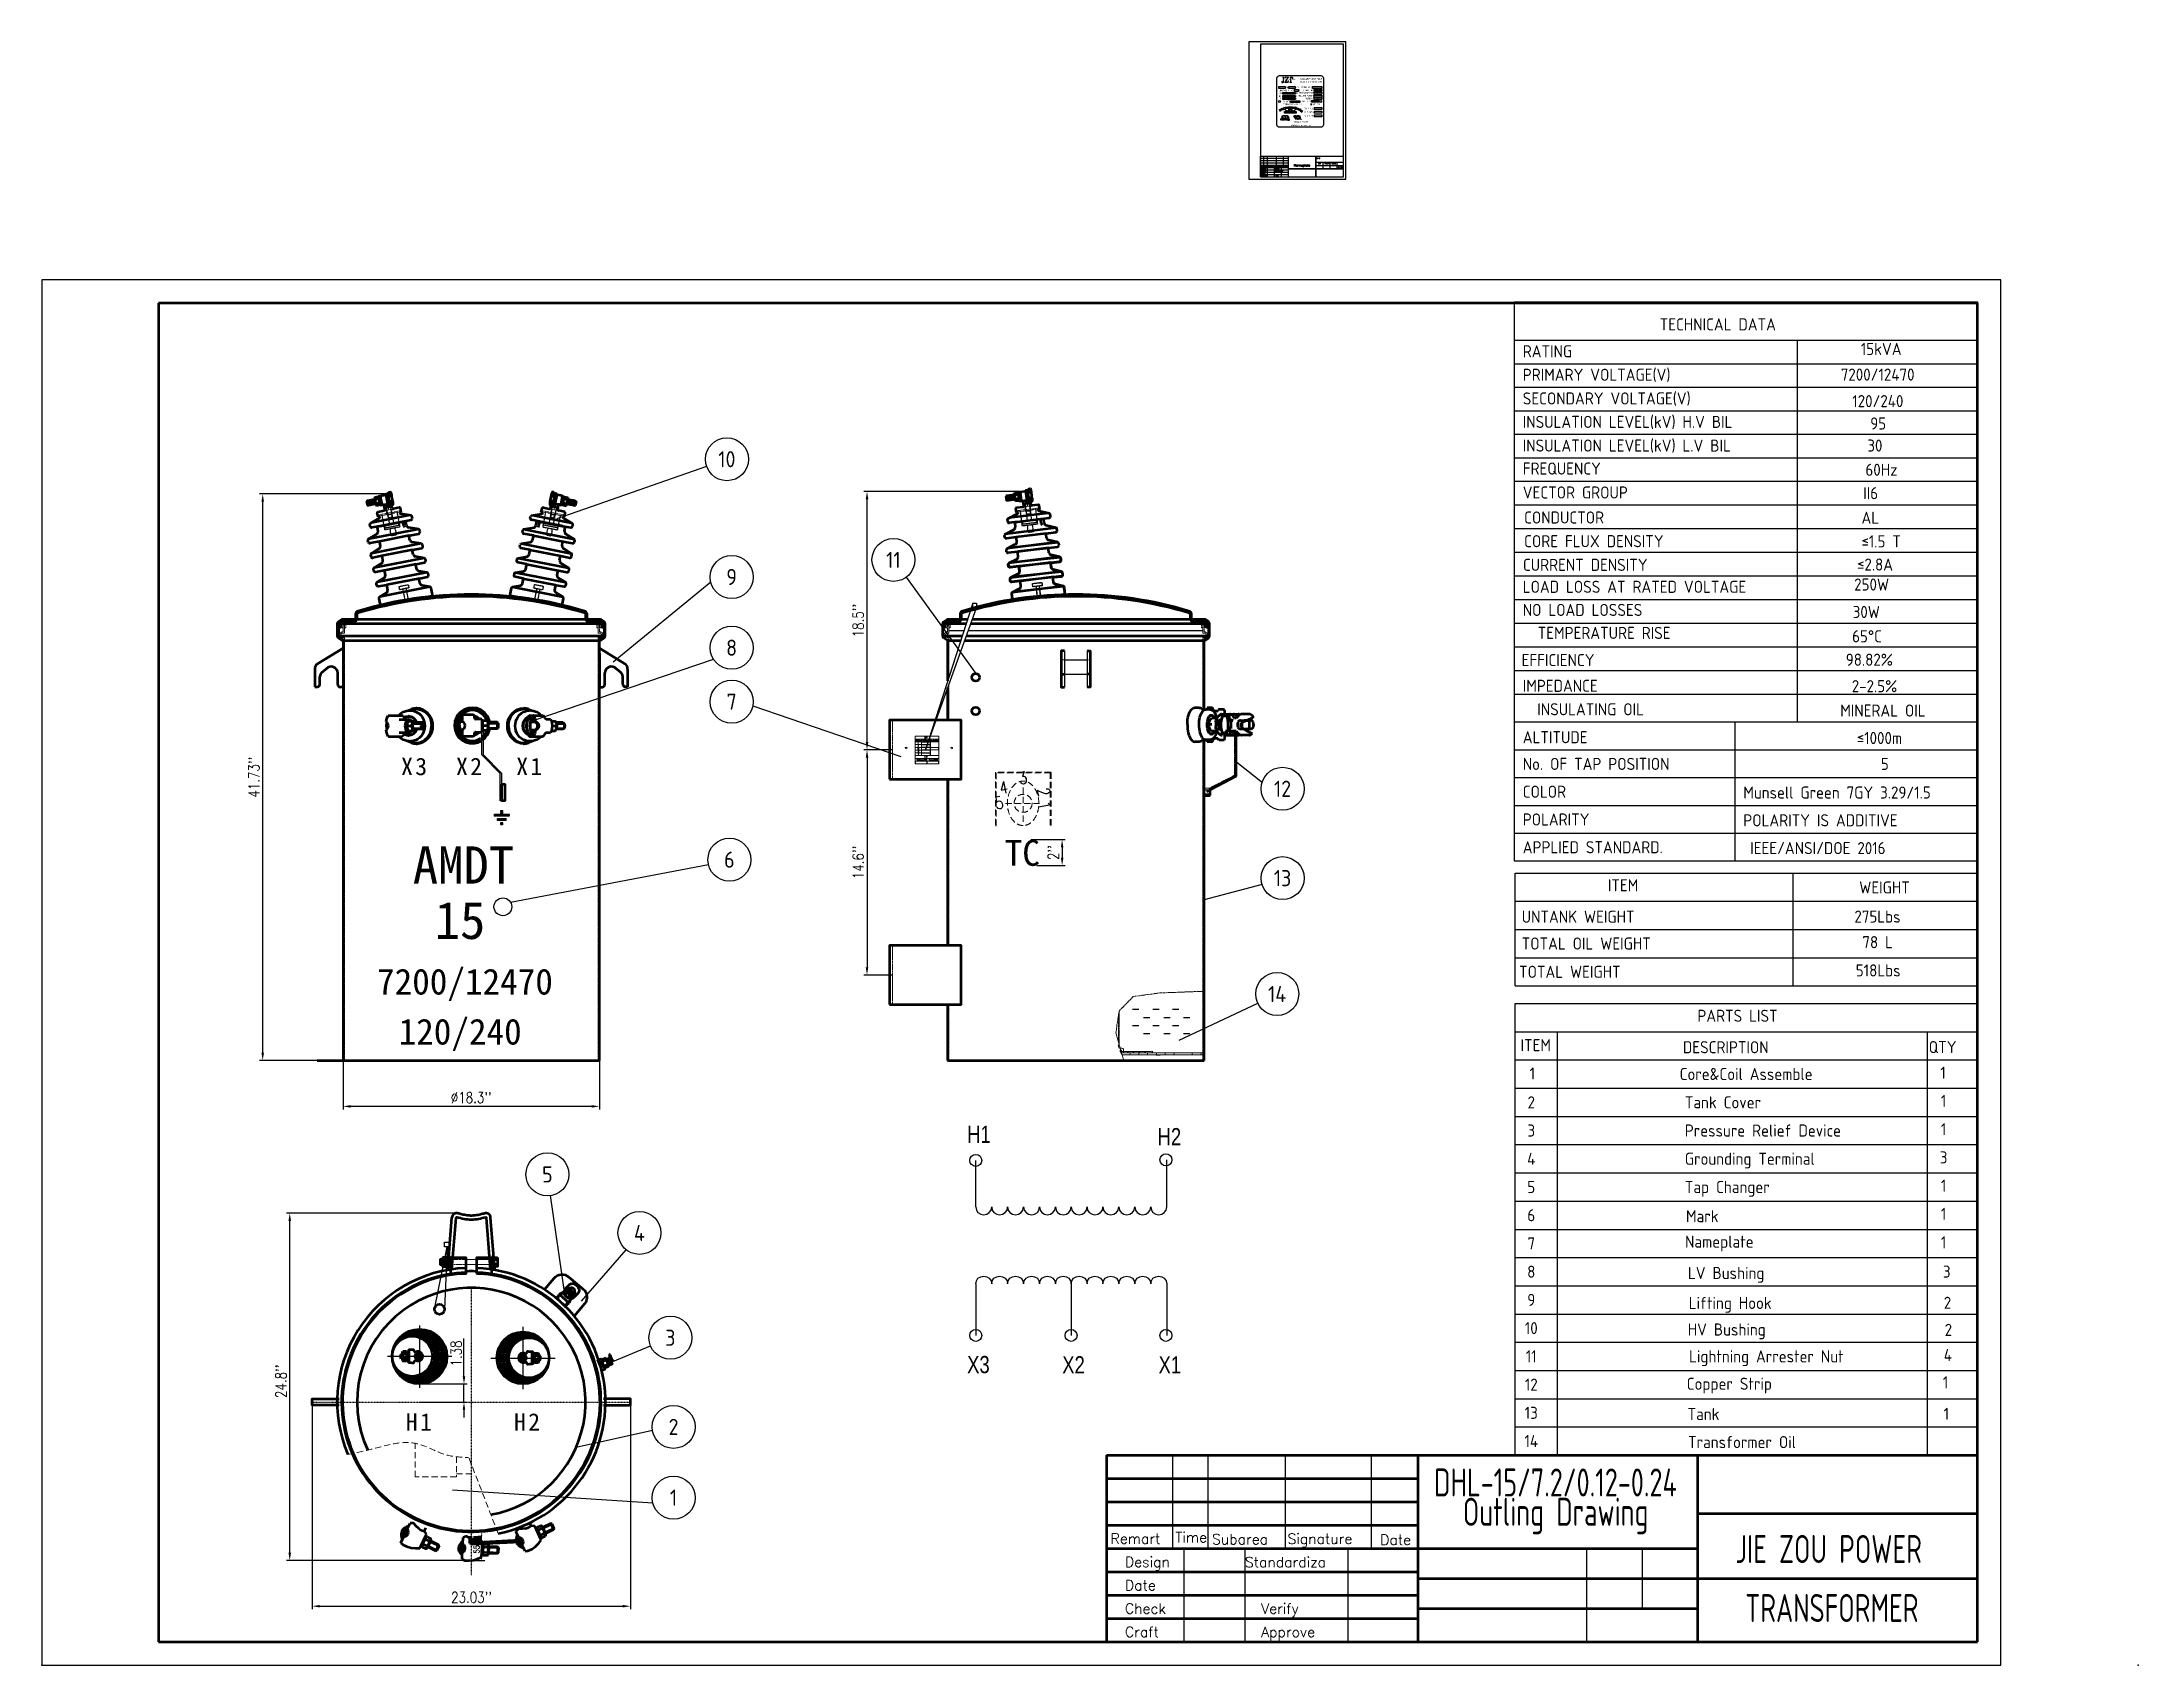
# Model space of a CAD drawing. Header units: millimetres. Extents: x 48582 to 52637, y -8867 to -5728.
import ezdxf
from ezdxf.enums import TextEntityAlignment as Align

# ---------------------------------------------------------------- set-up
doc = ezdxf.new("R2010")
doc.units = ezdxf.units.MM
doc.header["$LTSCALE"] = 3
for name, pattern in [('ACISOTGL', [3, 2, -1]), ('CENTER', [2, 1.25, -0.25, 0.25, -0.25]), ('DASHDOT', [0.55, 0.5, -0.025, 0, -0.025]), ('HIDDEN', [0.375, 0.25, -0.125])]:
    doc.linetypes.add(name, pattern=pattern)
for name, color, linetype in [('2', 3, 'Continuous'), ('4', 2, 'HIDDEN'), ('A', 3, 'Continuous'), ('C', 1, 'DASHDOT'), ('D', 11, 'HIDDEN'), ('INTE_THICK', 7, 'Continuous'), ('S', 254, 'Continuous')]:
    doc.layers.add(name, color=color, linetype=linetype)
for name, color, linetype, lineweight in [('图层1', 1, 'CENTER', 13), ('标注、文本', 3, 'Continuous', 25), ('粗实线', 4, 'Continuous', 53), ('粗实线层', 7, 'Continuous', 50)]:
    doc.layers.add(name, color=color, linetype=linetype, lineweight=lineweight)
doc.styles.add('chinese', font='simhei.ttf')
doc.styles.add('HC_GBDIM', font='romans', dxfattribs={"width": 0.667, "bigfont": 'gbcbig'})
doc.styles.add('PC_TEXTSTYLE', font='ISOCP.SHX', dxfattribs={"width": 0.707, "bigfont": 'GBCBIG.SHX'})
doc.styles.add('pdm', font='gbenor.shx', dxfattribs={"width": 0.8, "bigfont": 'gbhzfs.shx'})
doc.styles.add('ST_WIN', font='isocp2.shx', dxfattribs={"bigfont": 'hzdxfst.shx'})
doc.styles.get("Standard").update_dxf_attribs({"font": 'txt', "bigfont": 'gbcbig.shx'})
doc.styles.add('TEXTSTYLE_3', font='txt', dxfattribs={"width": 0.8, "bigfont": 'hztxt.shx'})
doc.styles.add('TEXTSTYLE_4', font='txt', dxfattribs={"width": 0.65, "bigfont": 'hztxt.shx'})
doc.styles.add('TEXTSTYLE_5', font='txt', dxfattribs={"width": 0.45, "bigfont": 'hztxt.shx'})
doc.styles.add('TEXTSTYLE_7', font='txt', dxfattribs={"width": 0.75, "bigfont": 'hztxt.shx'})
doc.styles.add('TH_GBDIM', font='romans.shx', dxfattribs={"width": 0.8, "bigfont": 'gbcbig.shx'})
doc.dimstyles.new('TH_GBDIM1', dxfattribs={"dimscale": 3, "dimtxt": 3.5, "dimasz": 2.5, "dimexe": 2, "dimexo": 0, "dimgap": 1.5, "dimtad": 1, "dimdec": 1, "dimzin": 0, "dimdsep": 46, "dimtxsty": 'TH_GBDIM', "dimcen": 2.5, "dimclrd": 3, "dimclre": 256, "dimclrt": 2, "dimadec": 0, "dimazin": 0, "dimtfac": 0.714286, "dimtdec": 1, "dimtmove": 0, "dimatfit": 3, "dimfxl": 0, "dimtzin": 0, "dimlwd": -1, "dimlwe": -1, "dimarcsym": 0})

msp = doc.modelspace()

# ---------------------------------------------------------------- texts
at = {"color": 7}
for s, height, style, width, p in [('DWG:', 2.5, 'TEXTSTYLE_7', 0.8, (51048.44, -5954.48)), ('REMARK', 2.236, 'TEXTSTYLE_5', 0.45, (50939.75, -5970.4)), ('STANDARDIZE', 2.2365, 'TEXTSTYLE_3', 0.5, (50940.41, -5988.07)), ('SUBAREA', 2.236, 'TEXTSTYLE_5', 0.4, (50946.37, -5970.28)), ('ALTERATION NO.', 2.2365, 'TEXTSTYLE_3', 0.5, (50954.78, -5970.16)), ('SIGNATION', 2.236, 'TEXTSTYLE_4', 0.65, (50972.15, -5970.17)), ('Nameplate', 5, 'TEXTSTYLE_7', 0.8, (51004.22, -5969.31))]:
    msp.add_text(s, height=height, dxfattribs=dict(at, style=style, width=width)).set_placement(p)
at = {"color": 7, "width": 0.8}
for s, height, p in [('DESIGN', 2.236, (50940.92, -5974.65)), ('CHECK', 2.236, (50941.13, -5979.13)), ('CRAFT', 2.236, (50941.37, -5983.6)), ('APPROVE', 2.236, (50966.93, -5979.13)), ('VERIFY', 2.236, (50968.03, -5974.65)), ('DATE', 2.236, (50968.81, -5988.07)), ('JY', 2.236, (50980.35, -5979.13)), ('DATE', 2.236, (50985.53, -5970.37)), ('QTY', 2.236, (51051.78, -5964.68)), ('WEIGHT', 2.236, (51063.62, -5964.68)), ('SCALE', 2.236, (51077.49, -5964.68)), ('A/0', 4, (51089.77, -5971.66))]:
    msp.add_text(s, height=height, dxfattribs=at).set_placement(p)
at = {"layer": '2', "linetype": 'Continuous', "char_height": 33.6, "width": 106.4485, "attachment_point": 1, "line_spacing_factor": 2}
for s, insert in [('{\\fFangSong|b1|i0|c134|p49;\\T1.2;X3}', (49277.24, -7112.58)), ('{\\fFangSong|b1|i0|c134|p49;\\T1.2;X2}', (49383.55, -7112.58)), ('{\\fFangSong|b1|i0|c134|p49;\\T1.2;X1}', (49500.03, -7112.58)), ('{\\fFangSong|b1|i0|c134|p49;\\T1.2;H1}', (49286.47, -8380.43)), ('{\\fFangSong|b1|i0|c134|p49;\\T1.2;H2}', (49495.73, -8380.43))]:
    msp.add_mtext(s, dxfattribs=dict(at, insert=insert))
at = {"layer": '4', "style": 'chinese'}
for s, height, p in [('AMDT', 72, (49299.88, -7355.99)), ('TC', 50, (50444.89, -7321.55)), ('15', 72, (49342.25, -7463.09)), ('7200/12470', 50, (49230.73, -7570.57)), ('120/240', 50, (49272.47, -7667.31))]:
    msp.add_text(s, height=height, dxfattribs=at).set_placement(p)
at = {"layer": 'S', "style": 'ST_WIN'}
for s, height, p in [('TECHNICAL DATA', 23.3996, (51711.81, -6286.1)), ('RATING', 23.4, (51446.94, -6338.15)), ('15kVA', 23.4, (52100.85, -6333.72)), ('PRIMARY VOLTAGE(V)', 23.3996, (51446.94, -6383.51)), ('SECONDARY VOLTAGE(V)', 23.3996, (51446.94, -6429.31)), ('INSULATION LEVEL(kV) H.V BIL', 23.3996, (51446.94, -6474.67)), ('INSULATION LEVEL(kV) L.V BIL', 23.3996, (51446.94, -6520.47)), ('30', 23.4, (52113.45, -6520.47)), ('FREQUENCY', 23.4, (51446.94, -6564.97)), ('60Hz', 23.4, (52109.76, -6567.3)), ('VECTOR GROUP', 23.3996, (51446.94, -6611.2)), ('II6', 23.4, (52105.51, -6612.54)), ('CONDUCTOR', 23.4, (51449.6, -6659.6)), ('AL', 23.4, (52102.14, -6660.01)), ('CORE FLUX DENSITY', 23.3996, (51449.6, -6705.4)), ('≤1.5 T', 23.4, (52102.14, -6705.81)), ('CURRENT DENSITY', 23.3996, (51447.3, -6751.2)), ('≤2.8A', 23.4, (52093.45, -6750.62)), ('LOAD LOSS AT RATED VOLTAGE', 23.3996, (51446.94, -6793.61)), ('250W', 23.4, (52088.02, -6789.25)), ('NO LOAD LOSSES', 23.3996, (51446.94, -6838.39)), ('30W', 23.4, (52085.15, -6842.34)), ('EFFICIENCY', 23.4, (51444.67, -6935.35)), ('98.82%%%', 23.4, (52071.7, -6934.66)), ('IMPEDANCE', 23.4, (51446.94, -6985.09)), ('2-2.5%%%', 23.4, (52083.34, -6985.85)), ('ALTITUDE', 23.4, (51446.94, -7084.62)), ('≤1000m', 23.4, (52093.01, -7086.08)), ('No. OF TAP POSITION', 23.3996, (51446.9, -7136.19)), ('5', 23.4, (52139.62, -7136.19)), ('COLOR', 23.4, (51446.9, -7189.92)), ('Munsell Green 7GY 3.29/1.5', 23.3996, (51873.51, -7191.54)), ('POLARITY', 23.4, (51446.9, -7243.66)), ('POLARITY IS ADDITIVE', 23.3996, (51873.51, -7245.28)), ('APPLIED STANDARD.', 23.3996, (51446.9, -7297.39)), (' IEEE/ANSI/DOE 2016', 23.3996, (51873.51, -7299.01)), ('ITEM', 23.4, (51611.48, -7370.94)), ('WEIGHT', 23.4, (52097.8, -7375.19)), ('UNTANK WEIGHT', 23.3996, (51444.89, -7431.81)), ('275Lbs', 23.4, (52088.39, -7431.5)), ('TOTAL OIL WEIGHT', 23.3996, (51444.8, -7483.61)), ('TOTAL WEIGHT', 23.3996, (51439.76, -7538.3)), ('PARTS LIST', 23.4, (51784.73, -7623.34)), ('ITEM', 23.4, (51442.61, -7680.2)), ('DESCRIPTION', 23.3996, (51756.7, -7684.21)), ('QTY', 23.4, (52232.1, -7683.9)), ('Core&Coil Assemble', 23.3996, (51750.41, -7736.01)), ('Tank Cover', 23.4, (51760.4, -7790.7)), ('Pressure Relief Device', 23.3996, (51760.4, -7845.3)), ('Grounding Terminal', 23.3996, (51760.4, -7899.9)), ('Tap Changer ', 23.3996, (51760.4, -7954.5)), ('Mark', 23.4, (51762.68, -8011.01)), ('Nameplate', 23.4, (51760.87, -8060.23)), ('LV Bushing', 23.4, (51766.46, -8120.82)), ('Lifting Hook', 23.3996, (51767.94, -8178.81)), ('HV Bushing', 23.4, (51766, -8230.14)), ('Lightning Arrester Nut', 23.3996, (51768.64, -8282.09)), ('Copper Strip', 23.3996, (51764.12, -8335.06)), ('Tank', 23.4, (51765.75, -8393.64)), ('Transformer Oil', 23.3996, (51766.73, -8447.89))]:
    msp.add_text(s, height=height, dxfattribs=at).set_placement(p)
for s, p in [('7200/12470', (52133.39, -6383.23)), ('120/240', (52133.76, -6434.5)), ('95', (52134.43, -6477.76)), ('78 L', (52133.39, -7481.02)), ('518Lbs', (52134.43, -7535.61)), ('1', (51465.58, -7735.01)), ('1', (52259.96, -7733.41)), ('2', (51463.41, -7790.72)), ('1', (52261.01, -7788.01)), ('3', (51463.41, -7845.32)), ('1', (52261.01, -7842.61)), ('4', (51463.41, -7899.92)), ('3', (52261.01, -7897.21)), ('5', (51463.41, -7954.51)), ('1', (52261.01, -7951.81)), ('6', (51463.41, -8009.11)), ('1', (52261.01, -8006.41)), ('7', (51463.41, -8063.71)), ('1', (52261.01, -8061.54)), ('8', (51463.41, -8118.31)), ('3', (52267.07, -8118.13)), ('9', (51463.41, -8172.91)), ('2', (52268.54, -8178.43)), ('10', (51463.41, -8227.51)), ('2', (52270.2, -8230.81)), ('11', (51463.41, -8282.11)), ('4', (52269.25, -8279.4)), ('1', (52264.73, -8332.37)), ('12', (51463.41, -8336.71)), ('13', (51463.41, -8391.31)), ('1', (52266.36, -8393.26)), ('14', (51463.41, -8445.91))]:
    msp.add_text(s, height=23.4, dxfattribs=at).set_placement(p, align=Align.CENTER)
at = {"layer": 'S', "color": 7, "style": 'ST_WIN'}
for s, height, p in [('10', 31.185, (49907.43, -6535.19)), ('11', 31.185, (50229.54, -6729.88)), ('9', 31.18, (49916.56, -6763.04)), ('8', 31.18, (49916.56, -6899.74)), ('7', 31.18, (49916.56, -7004.16)), ('12', 31.185, (50982.29, -7172.58)), ('6', 31.18, (49912.26, -7309.72)), ('13', 31.185, (50982.29, -7345.47)), ('14', 31.185, (50971.77, -7569.51)), ('5', 31.18, (49560.23, -7918.42)), ('4', 31.18, (49738.23, -8031.6)), ('3', 31.18, (49798.08, -8234.31)), ('2', 31.18, (49804.23, -8406.81)), ('1', 31.18, (49804.23, -8543.69))]:
    msp.add_text(s, height=height, dxfattribs=at).set_placement(p, align=Align.MIDDLE)
at = {"layer": 'S', "style": 'ST_WIN'}
for s, p in [('TEMPERATURE RISE ', (51611.01, -6871.12)), ('INSULATING OIL', (51578.26, -7018.83)), ('MINERAL OIL', (52143.62, -7021.28))]:
    msp.add_text(s, height=23.3996, dxfattribs=at).set_placement(p, align=Align.MIDDLE)
msp.add_text('65%%DC', height=23.4, dxfattribs=at).set_placement((52084.01, -6877.65), align=Align.MIDDLE_LEFT)
at = {"layer": '标注、文本', "style": 'pdm', "width": 0.8}
for s, p in [('DHL-15/7.2/0.12-0.24', (51510.13, -8514.31)), ('Outling Drawing', (51510.61, -8571.05)), ('JIE ZOU POWER', (52038.73, -8643)), ('TRANSFORMER', (52044.89, -8757.1))]:
    msp.add_text(s, height=54.1291, dxfattribs=at).set_placement(p, align=Align.MIDDLE_CENTER)
at = {"layer": '标注、文本'}
for s, height, p in [('Remart', 19.903, (50649.61, -8632.88)), ('Time', 19.903, (50774.81, -8630.27)), ('Subarea', 19.903, (50845.9, -8634.02)), ('Signature', 19.903, (50991.87, -8633.11)), ('Date', 19.903, (51171.12, -8635)), ('Design', 19.903, (50677.36, -8677.99)), ('Standardiza', 19.9032, (50909.48, -8678.38)), ('Date', 19.903, (50677.36, -8723.1)), ('Check', 19.903, (50677.36, -8768.2)), ('Verify', 19.903, (50941.03, -8768.2)), ('Craft', 19.903, (50677.36, -8813.31)), ('Approve', 19.903, (50941.03, -8813.31))]:
    msp.add_text(s, height=height, dxfattribs=at).set_placement(p)
at = {"layer": '标注、文本', "char_height": 33.3219, "attachment_point": 7, "style": 'pdm'}
for s, insert in [('{\\fCIDFont+F1|b0|i0|c134|p0;H1}', (50372.2, -7857.71)), ('{\\fCIDFont+F1|b0|i0|c134|p0;H2}', (50740.59, -7862.17)), ('{\\fCIDFont+F1|b0|i0|c134|p0;X2}', (50556.09, -8303.37)), ('{\\fCIDFont+F1|b0|i0|c134|p0;X1}', (50742.43, -8303.37))]:
    msp.add_mtext(s, dxfattribs=dict(at, insert=insert))
at = {"layer": '标注、文本', "insert": (50372.2, -8303.37), "char_height": 33.3219, "width": 31.0707, "attachment_point": 7, "style": 'pdm'}
msp.add_mtext('{\\fCIDFont+F1|b0|i0|c134|p0;X3}', dxfattribs=at)
at = {"layer": '粗实线', "color": 8, "linetype": 'ACISOTGL', "lineweight": 0, "ltscale": 2, "style": 'HC_GBDIM', "width": 0.784706}
for s, rotation, p in [('4', 12.25803, (50437.2, -7183.52)), ('3', 12.25803, (50474.9, -7164.76)), ('2', 282.25803, (50507.04, -7173.66)), ('5', 12.25803, (50428.78, -7212.96)), ('1', 282.25803, (50508.98, -7199.95))]:
    msp.add_text(s, height=23.53, rotation=rotation, dxfattribs=at).set_placement(p)

# ---------------------------------------------------------------- blocks, each defined once
blk = doc.blocks.new('*D371')
at = {"layer": 'Defpoints', "color": 0}
for p in [(49165, -7697.9), (49661, -7697.9), (49165, -7786.9)]:
    blk.add_point(p, dxfattribs=at)
at = {"layer": '标注、文本'}
for p, q in [((49165, -7697.9), (49165, -7792.9)), ((49661, -7697.9), (49661, -7792.9))]:
    blk.add_line(p, q, dxfattribs=at)
at = {"layer": '标注、文本', "color": 3}
blk.add_line((49646, -7786.9), (49180, -7786.9), dxfattribs=at)
for points in [[(49180, -7784.4), (49180, -7789.4), (49165, -7786.9)], [(49646, -7784.4), (49646, -7789.4), (49661, -7786.9)]]:
    blk.add_solid(points, dxfattribs=at)
at = {"layer": '标注、文本', "color": 2, "insert": (49413, -7769.9), "char_height": 21, "attachment_point": 5, "style": 'TH_GBDIM'}
blk.add_mtext("%%C18.3''", dxfattribs=at)
blk = doc.blocks.new('*D372')
at = {"layer": 'Defpoints', "color": 0}
for p in [(49105, -8358.8), (49721, -8364.8), (49721, -8753.6)]:
    blk.add_point(p, dxfattribs=at)
at = {"layer": '标注、文本'}
for p, q in [((49105, -8358.8), (49105, -8759.6)), ((49721, -8364.8), (49721, -8759.6))]:
    blk.add_line(p, q, dxfattribs=at)
at = {"layer": '标注、文本', "color": 3}
blk.add_line((49120, -8753.6), (49706, -8753.6), dxfattribs=at)
for points in [[(49120, -8751.1), (49120, -8756.1), (49105, -8753.6)], [(49706, -8751.1), (49706, -8756.1), (49721, -8753.6)]]:
    blk.add_solid(points, dxfattribs=at)
at = {"layer": '标注、文本', "color": 2, "insert": (49413.6, -8736.6), "char_height": 21, "attachment_point": 5, "style": 'TH_GBDIM'}
blk.add_mtext("23.03''", dxfattribs=at)
blk = doc.blocks.new('*D369')
at = {"layer": 'Defpoints', "color": 0}
for p in [(49009.6, -6602.2), (49248.1, -6602.2), (49167.5, -7697.9)]:
    blk.add_point(p, dxfattribs=at)
at = {"layer": '标注、文本'}
for p, q in [((49248.1, -6602.2), (49003.6, -6602.2)), ((49167.5, -7697.9), (49003.6, -7697.9))]:
    blk.add_line(p, q, dxfattribs=at)
at = {"layer": '标注、文本', "color": 3}
blk.add_line((49009.6, -7682.9), (49009.6, -6617.2), dxfattribs=at)
for points in [[(49007.1, -6617.2), (49012.1, -6617.2), (49009.6, -6602.2)], [(49007.1, -7682.9), (49012.1, -7682.9), (49009.6, -7697.9)]]:
    blk.add_solid(points, dxfattribs=at)
at = {"layer": '标注、文本', "color": 2, "insert": (48992.6, -7150.1), "char_height": 21, "attachment_point": 5, "rotation": 90, "style": 'TH_GBDIM'}
blk.add_mtext("41.73''", dxfattribs=at)
blk = doc.blocks.new('*D367')
at = {"layer": 'Defpoints', "color": 0}
for p in [(49061.9, -7993.5), (49384.6, -7993.5), (49400.3, -8665.1)]:
    blk.add_point(p, dxfattribs=at)
at = {"layer": '标注、文本'}
for p, q in [((49384.6, -7993.5), (49055.9, -7993.5)), ((49400.3, -8665.1), (49055.9, -8665.1))]:
    blk.add_line(p, q, dxfattribs=at)
at = {"layer": '标注、文本', "color": 3}
blk.add_line((49061.9, -8650.1), (49061.9, -8008.5), dxfattribs=at)
for points in [[(49059.4, -8008.5), (49064.4, -8008.5), (49061.9, -7993.5)], [(49059.4, -8650.1), (49064.4, -8650.1), (49061.9, -8665.1)]]:
    blk.add_solid(points, dxfattribs=at)
at = {"layer": '标注、文本', "color": 2, "insert": (49044.9, -8318.5), "char_height": 21, "attachment_point": 5, "rotation": 90, "style": 'TH_GBDIM'}
blk.add_mtext("24.8''", dxfattribs=at)
blk = doc.blocks.new('*D370')
at = {"layer": 'Defpoints', "color": 0}
for p in [(50227.9, -7097.2), (50178.5, -7532.8), (50227.9, -7532.8)]:
    blk.add_point(p, dxfattribs=at)
at = {"layer": '标注、文本'}
for p, q in [((50227.9, -7097.2), (50172.5, -7097.2)), ((50227.9, -7532.8), (50172.5, -7532.8))]:
    blk.add_line(p, q, dxfattribs=at)
at = {"layer": '标注、文本', "color": 3}
blk.add_line((50178.5, -7112.2), (50178.5, -7517.8), dxfattribs=at)
for points in [[(50176, -7112.2), (50181, -7112.2), (50178.5, -7097.2)], [(50176, -7517.8), (50181, -7517.8), (50178.5, -7532.8)]]:
    blk.add_solid(points, dxfattribs=at)
at = {"layer": '标注、文本', "color": 2, "insert": (50161.5, -7315), "char_height": 21, "attachment_point": 5, "rotation": 90, "style": 'TH_GBDIM'}
blk.add_mtext("14.6''", dxfattribs=at)
blk = doc.blocks.new('*D368')
at = {"layer": 'Defpoints', "color": 0}
for p in [(50178.5, -6597.5), (50479.5, -6597.5), (50227.9, -7097.2)]:
    blk.add_point(p, dxfattribs=at)
at = {"layer": '标注、文本'}
for p, q in [((50479.5, -6597.5), (50172.5, -6597.5)), ((50227.9, -7097.2), (50172.5, -7097.2))]:
    blk.add_line(p, q, dxfattribs=at)
at = {"layer": '标注、文本', "color": 3}
blk.add_line((50178.5, -7082.2), (50178.5, -6612.5), dxfattribs=at)
for points in [[(50176, -6612.5), (50181, -6612.5), (50178.5, -6597.5)], [(50176, -7082.2), (50181, -7082.2), (50178.5, -7097.2)]]:
    blk.add_solid(points, dxfattribs=at)
at = {"layer": '标注、文本', "color": 2, "insert": (50161.5, -6847.3), "char_height": 21, "attachment_point": 5, "rotation": 90, "style": 'TH_GBDIM'}
blk.add_mtext("18.5''", dxfattribs=at)
blk = doc.blocks.new('A$C67204ebe')
at = {"layer": 'D'}
for p, q in [((-41.3, 135.4), (-46.8, 163.2)), ((-38.8, 178), (-32.9, 147.3)), ((-35.6, 165), (-36.9, 164.7)), ((-34.3, 158.5), (-35.6, 165)), ((-31, 179.6), (-28.4, 166.4)), ((-28.4, 166.4), (-28.9, 166.3)), ((-28.9, 166.3), (-27.6, 159.8)), ((-28.4, 166.4), (-28.2, 166.5)), ((-28.2, 166.5), (-24.7, 149)), ((-17.9, 169), (-12.4, 141.1)), ((-12.4, 141.1), (-41.3, 135.4)), ((-27.6, 159.8), (-34.3, 158.5)), ((-6.9, 20.8), (-2.4, -2.4)), ((-0.8, 22), (3.8, -1.2))]:
    blk.add_line(p, q, dxfattribs=at)
for points in [[(-35.6, 182.6), (-39.1, 179.5), (-38.8, 178), (-31, 179.6), (-31.3, 181.1), (-31, 179.6), (-30.2, 179.7), (-27.6, 166.6), (-26.7, 166), (-37.6, 163.8), (-36.9, 164.7), (-39.5, 177.9), (-38.8, 178)], [(-22.6, 139), (-22.4, 137.9), (-20.8, 133.4), (-20.2, 130.3), (-19.9, 127.7), (-19.9, 125.6), (-28.5, 123.9), (-29.6, 126.9), (-30.4, 129.9), (-30.9, 133.6), (-30.9, 136.2), (-31.1, 137.4)]]:
    blk.add_lwpolyline(points, dxfattribs=at)
blk.add_lwpolyline([(-23.1, 147.8), (-34.1, 145.6), (-41.3, 144.2, 0.282875), (-41.9, 143.6, 0.11185), (-41.9, 143.2), (-41.1, 139.3), (-14.1, 144.6), (-14.8, 148.6, 0.414214), (-15.8, 149.2), (-23.2, 147.8)], format="xyb", dxfattribs=at)
blk.add_lwpolyline([(3.9, 29.4), (5.1, 23.2), (-12.9, 19.6), (-14.1, 25.8)], close=True, dxfattribs=at)
for centre, start, end in [((-34.4, 147.1), 281.16, 11.16), ((-23.2, 149.3), 191.16, 281.16)]:
    blk.add_arc(centre, 1.5, start, end, dxfattribs=at)
at = {"layer": '图层1'}
for p, q in [((-12.5, 172.2), (-53, 164.4)), ((-53, 164.4), (-52.4, 160.9)), ((-52.3, 164.5), (-51.8, 162.3)), ((-51.8, 162.3), (-12.9, 169.9)), ((-25, 176.1), (-43, 172.6)), ((-35.6, 182.6), (-34, 174.3)), ((-34, 174.3), (-25, 176.1)), ((-12.9, 169.9), (-13.3, 172.1)), ((-11.9, 168.9), (-12.5, 172.2)), ((36.4, 5.2), (-48.2, -11.5))]:
    blk.add_line(p, q, dxfattribs=at)
at = {"layer": '粗实线', "ltscale": 2}
for p, q in [((-39.9, 203.9), (-36.1, 185.3)), ((-76.9, 191.1), (-75.3, 182.9)), ((-76.4, 190.7), (-74.1, 183.4)), ((-75.8, 191.6), (-73.2, 182.8)), ((-74.9, 191), (-72.6, 183.8)), ((-74.2, 191.9), (-71.7, 183.1)), ((-73.3, 191.3), (-71.1, 184.1)), ((-72.7, 192.2), (-70.1, 183.4)), ((-71.8, 191.6), (-69.5, 184.4)), ((-71.1, 192.6), (-68.6, 183.7)), ((-70.2, 191.9), (-68, 184.7)), ((-69.6, 192.9), (-67, 184.1)), ((-68.7, 192.2), (-66.4, 185)), ((-68, 193.2), (-65.5, 184.3)), ((6.6, 163.9), (-67.6, 149.3)), ((-67.1, 192.5), (-64.9, 185.3)), ((-66.5, 193.4), (-64, 184.6)), ((-65.6, 192.8), (-63.3, 185.6)), ((-65, 193.8), (-62.4, 185)), ((-61.8, 185.9), (-64, 193.1)), ((-63.4, 194.1), (-60.9, 185.3)), ((-62.5, 193.4), (-60.3, 186.2)), ((-61.8, 194.4), (-59.3, 185.6)), ((-61.1, 198.1), (-61.3, 196.5)), ((-61.3, 196.5), (-60.4, 194.2)), ((-53.9, 199.6), (-61.1, 198.1)), ((-53.1, 195.6), (-60.4, 194.2)), ((-51.6, 187.6), (-58.8, 186.2)), ((-50.8, 183.6), (-58, 182.2)), ((-54.6, 160.4), (-56.1, 168.3)), ((-54.9, 170.2), (-43, 172.6)), ((-52.1, 192.8), (-49.3, 191)), ((-42.1, 178.6), (-42.5, 180.2)), ((-41.4, 174.9), (-42.1, 178.6)), ((-36.1, 185.3), (-35.7, 184.5)), ((-34.5, 194.1), (-33.2, 187.5)), ((-33.2, 187.5), (-33.5, 189.1)), ((-33.5, 189.1), (-33.5, 189.1)), ((-27.4, 177.7), (-28.1, 181.3)), ((-13.1, 178.4), (-25, 176.1)), ((-13.1, 168.6), (-9.7, 169.3)), ((-9.7, 169.3), (-11.3, 177.2)), ((9.3, 163.5), (-10.6, 166.7)), ((24, 136.7), (-73.6, 117.4)), ((-73.6, 117.4), (-56.6, 127.9)), ((-70.1, 142.1), (-70.8, 145.8)), ((-69.9, 147.8), (-52.7, 158.4)), ((-51.4, 142.9), (-66.9, 139.9)), ((-1, 152.1), (-57.1, 141)), ((-54.4, 132.8), (-55.7, 139.9)), ((-51.2, 161.1), (-54.6, 160.4)), ((5.6, 124.5), (-52.2, 113)), ((-51.4, 142.9), (-5.9, 151.9)), ((-5.1, 143), (-6.4, 149)), ((-6, 151.8), (9.5, 154.9)), ((0.5, 143.7), (-0.9, 150.7)), ((24, 136.7), (4.4, 139.9)), ((5.6, 124.5), (23.9, 128.1)), ((7, 115.6), (5.6, 122.1)), ((11.7, 158.2), (10.9, 161.9)), ((26.5, 131.6), (25.9, 134.4)), ((-73.9, 111.8), (-74.4, 114.6)), ((-51.9, 113.1), (-70.2, 109.5)), ((-68.3, 83.8), (-69, 87.4)), ((28.8, 109), (-67.4, 90)), ((-67.4, 90), (-52.4, 99.2)), ((-47.5, 85), (-65, 81.6)), ((-49.8, 104.4), (-51, 110.9)), ((12.2, 96.8), (-47.4, 85)), ((-45.2, 75.9), (-46.3, 82.5)), ((28.8, 109), (11.4, 111.7)), ((13.5, 87.5), (12.1, 94)), ((12.2, 96.8), (29.8, 100.3)), ((32, 103.5), (31.2, 107.2)), ((34.7, 81), (-62.2, 61.8)), ((39.8, 53.2), (-56.4, 34.2)), ((18.8, 69), (-42.2, 57)), ((26.1, 41.5), (-37.5, 29)), ((45.7, 25.2), (-51.2, 6.1))]:
    blk.add_line(p, q, dxfattribs=at)
for points in [[(-42.5, 180.2), (-42.9, 182.5, 0.216454), (-43.8, 183.7, 0.14676), (-45.3, 184.1), (-47.1, 183.7, -0.216222), (-47.7, 183.8, -0.128385), (-48, 184.3), (-51.1, 200.1, -0.236321), (-51, 200.6, -0.137645), (-50.4, 201), (-40.5, 203.4, 0.118082), (-40.2, 203.6, 0.239241), (-39.9, 204.2, -0.185592), (-39.7, 204.7, -0.149289), (-39.3, 205.1), (-33.8, 206.1), (-34.1, 207.5, -0.162586), (-34.1, 207.9, -0.235181), (-33.6, 208.2), (-31.3, 208.7, -0.193012), (-30.8, 208.6, -0.216479), (-30.7, 208.3), (-29.5, 205), (-28.8, 202.5, -0.305966), (-29.2, 201.3, -0.211517), (-30.1, 201.1), (-33.8, 200.2, 0.124352), (-34.9, 199.7), (-33.3, 191.1, 0.232484), (-32.3, 189.9, 0.137631), (-31.2, 189.6), (-29.8, 189.9, -0.226514), (-28.4, 189.5, -0.129294), (-27.4, 185.8)], [(-34.5, 194.1), (-35.7, 200.2), (-35.8, 200.7, -0.078909), (-35.9, 201.7, -0.002455), (-35.7, 202.6, -0.104269), (-35.3, 203.9, -0.067748), (-33.8, 205.8, -0.137062), (-32.8, 206.3, -0.250439), (-31.9, 206.1, -0.064304), (-31.3, 205.3, -0.207145), (-31, 202.9, -0.182921), (-31.6, 202, -0.000416), (-33.2, 201.6, 0.26878), (-34.9, 199.7, 0.499102)], [(-50.4, 201), (-50.3, 200.7), (-50.3, 200.2), (-47.2, 184.4), (-47, 184), (-46.2, 183.9, -0.005437), (-42.8, 184.5, -0.020315), (-39, 184.8, -0.072791), (-37, 184.7, -0.141507), (-36.2, 184.1, -0.078582), (-35.7, 183.2, -0.389074)], [(-33.9, 190.8), (-33.2, 187.5, 0.188465), (-31.6, 184.9, 0.125485), (-29.5, 184.1, 0.148052), (-28, 184.3, 0.261104), (-27.4, 185.8, 0.829827)], [(-32.9, 190.5), (-28, 191.5, -0.202073), (-27, 191.3, -0.189452), (-26.4, 190.4, -0.036985), (-26, 184.1, 0.140434)], [(-28.1, 181.3), (-28.4, 183.4), (-26.3, 183.8, 0.076742), (-26.1, 183.9, 0.221032), (-26, 184.1, 59.233366)], [(23.9, 55.7, -0.200811), (21.5, 57.2, -0.016019), (20, 59.5), (18.6, 66.5, -0.126731), (18.7, 67.8, 0.095852), (18.8, 69), (34.9, 72.2, 0.198563), (37, 73.6, 0.178497), (37.5, 75.6), (36.8, 78.9, 0.197282), (36, 80.2, 0.032544), (34.7, 81), (17.4, 83.8)], [(-42.7, 42.6, 0.200811), (-41, 44.8, 0.016019), (-40.5, 47.5), (-41.9, 54.6, 0.126731), (-42.4, 55.7, -0.095852), (-43, 56.9), (-59.1, 53.7, -0.198563), (-61.5, 54.2, -0.178497), (-62.8, 55.9), (-63.4, 59.2, -0.197282), (-63.1, 60.6, -0.032544), (-62.2, 61.8), (-47.3, 71)], [(-48.2, -11.5), (-48.2, -11.5, -0.264751), (-49.2, -11.1, -0.085218), (-49.8, -10.2), (-52.4, 3, -0.130917), (-52.3, 4.5, -0.137977), (-51.2, 6.1), (-38, 14.2, 0.196911), (-36.4, 16.4, 0.024375), (-35.9, 19.1), (-37.1, 25.6, 0.086896), (-37.7, 27.3, 0.031016), (-38.6, 28.7), (-54, 25.7, -0.221746), (-56, 26.2, -0.093612), (-57.2, 27.6), (-57.9, 31.2, -0.224627), (-57.5, 33.1, -0.05176), (-56.4, 34.2), (-42.7, 42.6)], [(36.4, 5.2), (49.6, 7.8, 0.264751), (50.4, 8.5, 0.085218), (50.6, 9.6), (48, 22.7, 0.130917), (47.3, 24.1, 0.137977), (45.7, 25.2), (30.4, 27.7, -0.196911), (28, 29.1, -0.024375), (26.5, 31.4), (25.1, 37.9, -0.086896), (25.1, 39.7, -0.031016), (25.4, 41.4), (40.8, 44.4, 0.221746), (42.5, 45.7, 0.093612), (43, 47.3), (42.3, 51, 0.224627), (41.2, 52.6, 0.05176), (39.8, 53.2), (23.9, 55.7)]]:
    blk.add_lwpolyline(points, format="xyb", dxfattribs=at)
for points in [[(-51, 200.6), (-53.5, 200.1), (-50.2, 183.3), (-47.7, 183.8)], [(-35.7, 183.2), (-35.6, 182.6), (-31.3, 181.1), (-39.1, 179.5)]]:
    blk.add_lwpolyline(points, dxfattribs=at)
for centre, radius, start, end in [((-57, 196.9), 4.35, 163.4313, 218.8887), ((-43.5, 193.3), 16.8, 177.1743, 205.1457), ((-54.6, 184.9), 4.35, 163.4313, 218.8887), ((-54.6, 168.6), 1.51, 143.2407, 191.16), ((-54.4, 168.4), 1.86, 105.7892, 143.2407), ((-57.3, 196.8), 4.34, 343.3993, 38.9207), ((-68.4, 188.4), 16.8, 357.1582, 25.1618), ((-55, 184.9), 4.34, 343.3994, 38.9205), ((-43.4, 174.3), 1.82, 281.16, 330.0554), ((-44.1, 174.8), 2.63, 330.0554, 3.4106), ((-34.4, 201.6), 1.52, 294.6534, 2.4331), ((-31.8, 189.4), 1.26, 14.6553, 93.8015), ((-80.9, 186), 54.6, 4.6754, 17.6446), ((-24.9, 178.5), 2.63, 198.9094, 232.2646), ((-25.4, 177.9), 1.82, 232.2646, 281.16), ((-12.9, 176.6), 1.86, 59.0793, 96.5308), ((-10.3, 169.7), 3, 201.0929, 238.819), ((-12.8, 176.9), 1.51, 11.16, 59.0793), ((-10.1, 170.2), 3.52, 238.819, 260.8379), ((12.2, 166.3), 4.06, 224.3538, 242.4485), ((9.7, 161.7), 1.18, 11.9255, 62.4485), ((-69.7, 146), 1.18, 139.8715, 190.3945), ((-73.7, 149.4), 4.06, 319.8715, 337.9662), ((-66.5, 143.4), 3.83, 199.8905, 231.8828), ((-67.3, 142.4), 2.54, 231.8828, 280.9783), ((-58.5, 131.1), 3.67, 301.6828, 345.5275), ((-59.1, 139.3), 3.38, 17.5345, 34.2156), ((-59.8, 139.1), 4.11, 10.5583, 17.5345), ((-75.4, 135.4), 21.1, 345.5275, 352.9818), ((-54.6, 161.4), 3.52, 301.4821, 323.501), ((-54.1, 161.1), 3, 323.501, 1.2271), ((-50.8, 143.2), 0.599, 205.8407, 227.3882), ((-54, 139.7), 4.16, 10.2759, 47.3882), ((-2.3, 149.9), 4.16, 154.9318, 192.0441), ((-6.6, 151.9), 0.599, 334.9318, 356.4793), ((7.3, 148.9), 13.7, 205.3694, 217.4953), ((2.4, 151.4), 3.38, 168.1044, 184.7855), ((3.1, 151.5), 4.11, 184.7855, 191.7617), ((18.9, 154), 21.1, 209.3382, 216.7925), ((5, 143.6), 3.67, 216.7925, 260.6372), ((10.7, 123.3), 5.24, 167.6316, 180.8025), ((11.7, 123.4), 6.15, 180.8025, 192.0282), ((9, 157.4), 2.54, 281.3417, 330.4372), ((7.8, 158.1), 3.83, 330.4372, 2.4295), ((23.3, 131.2), 3.21, 281.16, 325.4108), ((22.3, 133.2), 3.92, 40.9829, 63.3864), ((23, 133.8), 3.02, 11.16, 40.9829), ((23.3, 131.2), 3.21, 325.4108, 6.6892), ((-71.5, 115.2), 3.02, 161.3371, 191.16), ((-70.6, 114.9), 3.92, 138.9336, 161.3371), ((-70.8, 112.7), 3.21, 195.6308, 236.9092), ((-70.8, 112.7), 3.21, 236.9092, 281.16), ((-67.2, 87.8), 1.84, 127.434, 190.3992), ((-71.4, 93.4), 5.21, 307.434, 320.1834), ((-64.9, 84.9), 3.59, 198.7928, 233.0022), ((-65.5, 84.1), 2.58, 233.0022, 281.0793), ((-54.9, 103.3), 4.88, 301.2409, 340.6031), ((-56.2, 110.1), 5.24, 21.5175, 34.6884), ((-57, 109.8), 6.15, 10.2918, 21.5175), ((-58.9, 104.7), 9.1, 340.6031, 357.9501), ((-54.3, 80.3), 8.34, 24.7062, 34.4837), ((-51.7, 81.5), 5.41, 10.2942, 24.7062), ((15.3, 119.4), 9.1, 204.3699, 221.7169), ((12.2, 116.6), 4.88, 221.7169, 261.0791), ((20.4, 95), 8.34, 167.8363, 177.6138), ((17.4, 95.1), 5.41, 177.6138, 192.0258), ((113.9, 153.7), 120.2, 213.407, 214.7095), ((17.9, 87.2), 3.49, 214.7095, 260.7372), ((31.2, 113.6), 5.21, 242.1366, 254.886), ((29.3, 102.8), 2.58, 281.2407, 329.3178), ((29.4, 106.8), 1.84, 11.9208, 74.886), ((28.4, 103.3), 3.59, 329.3178, 3.5272), ((-49.1, 74), 3.49, 301.5828, 347.6105), ((-163.1, 99.1), 120.2, 347.6105, 348.913)]:
    blk.add_arc(centre, radius, start, end, dxfattribs=at)
for points in [[(-60.4, 194.2), (-61, 194), (-61.9, 194.4), (-62.5, 193.4), (-63.4, 194.1), (-64, 193.1), (-65, 193.8), (-65.6, 192.8), (-66.5, 193.4), (-67.1, 192.5), (-68, 193.2), (-68.7, 192.2), (-69.6, 192.9), (-70.2, 191.9), (-71.1, 192.6), (-71.8, 191.6), (-72.7, 192.2), (-73.3, 191.3), (-74.2, 191.9), (-74.9, 191), (-75.8, 191.6), (-76.4, 190.7), (-76.9, 191.1)], [(-58.8, 186.1), (-59.3, 185.6), (-60.3, 186.2), (-60.9, 185.3), (-61.8, 185.9), (-62.4, 185), (-63.3, 185.6), (-64, 184.6), (-64.9, 185.3), (-65.5, 184.3), (-66.4, 185), (-67.1, 184), (-68, 184.7), (-68.6, 183.7), (-69.5, 184.4), (-70.2, 183.4), (-71.1, 184), (-71.7, 183.1), (-72.6, 183.8), (-73.2, 182.8), (-74.2, 183.4), (-74.8, 182.5), (-75.3, 182.9)], [(-35.7, 184.5), (-34.2, 184), (-31.8, 183.7), (-30.2, 183.8), (-28.6, 184)]]:
    blk.add_spline(points, degree=3, dxfattribs=at)
blk = doc.blocks.new('*D366')
at = {"layer": 'Defpoints', "color": 0}
for p in [(50495.1, -7271), (50507.1, -7321), (50555.9, -7321)]:
    blk.add_point(p, dxfattribs=at)
at = {"layer": '标注、文本'}
for p, q in [((50495.1, -7271), (50561.9, -7271)), ((50507.1, -7321), (50561.9, -7321))]:
    blk.add_line(p, q, dxfattribs=at)
at = {"layer": '标注、文本', "color": 3}
blk.add_line((50555.9, -7286), (50555.9, -7306), dxfattribs=at)
for points in [[(50553.4, -7286), (50558.4, -7286), (50555.9, -7271)], [(50553.4, -7306), (50558.4, -7306), (50555.9, -7321)]]:
    blk.add_solid(points, dxfattribs=at)
at = {"layer": '标注、文本', "color": 2, "insert": (50538.9, -7296), "char_height": 21, "attachment_point": 5, "rotation": 90, "style": 'TH_GBDIM'}
blk.add_mtext("2''", dxfattribs=at)
blk = doc.blocks.new('*D365')
at = {"layer": 'Defpoints', "color": 0}
for p in [(49313, -8323.8), (49313, -8358.8), (49398.9, -8358.8)]:
    blk.add_point(p, dxfattribs=at)
at = {"layer": '标注、文本', "color": 3}
for p, q in [((49398.9, -8308.8), (49398.9, -8236)), ((49398.9, -8358.8), (49398.9, -8323.8)), ((49398.9, -8373.8), (49398.9, -8388.8))]:
    blk.add_line(p, q, dxfattribs=at)
at = {"layer": '标注、文本'}
for p, q in [((49313, -8323.8), (49404.9, -8323.8)), ((49313, -8358.8), (49404.9, -8358.8))]:
    blk.add_line(p, q, dxfattribs=at)
at = {"layer": '标注、文本', "color": 3}
for points in [[(49396.4, -8308.8), (49401.4, -8308.8), (49398.9, -8323.8)], [(49396.4, -8373.8), (49401.4, -8373.8), (49398.9, -8358.8)]]:
    blk.add_solid(points, dxfattribs=at)
at = {"layer": '标注、文本', "color": 2, "insert": (49383.9, -8264.9), "char_height": 21, "attachment_point": 5, "rotation": 90, "style": 'TH_GBDIM'}
blk.add_mtext('1.38', dxfattribs=at)
blk = doc.blocks.new('*D434')
at = {"layer": 'Defpoints', "color": 0}
for p in [(49413, -8609.8), (49433.1, -8609.8), (49408.7, -8665.3)]:
    blk.add_point(p, dxfattribs=at)
at = {"layer": '标注、文本'}
for p, q in [((49413, -8609.8), (49439.1, -8609.8)), ((49408.7, -8665.3), (49439.1, -8665.3))]:
    blk.add_line(p, q, dxfattribs=at)
at = {"layer": '标注、文本', "color": 3}
blk.add_line((49433.1, -8657.8), (49433.1, -8617.3), dxfattribs=at)
for points in [[(49431.9, -8617.3), (49434.4, -8617.3), (49433.1, -8609.8)], [(49431.9, -8657.8), (49434.4, -8657.8), (49433.1, -8665.3)]]:
    blk.add_solid(points, dxfattribs=at)
at = {"layer": '标注、文本', "color": 2, "insert": (49423.4, -8637.5), "char_height": 10.5, "attachment_point": 5, "rotation": 90, "style": 'TH_GBDIM'}
blk.add_mtext('55.5', dxfattribs=at)
blk = doc.blocks.new('A$C78a7ae14')
at = {"layer": '标注、文本'}
h = blk.add_hatch(color=256, dxfattribs=at)
h.dxf.hatch_style = 1
h.paths.add_polyline_path([(-31.9, 92.3), (-33.1, 92.3), (-33.1, 87.6), (-33.1, 87.1), (-33.2, 86.8, -0.564853), (-34.8, 87.1), (-34.7, 87.4), (-34.7, 87.7), (-34.7, 88), (-34.7, 88.1), (-34.9, 88.3), (-35, 88.3), (-35.3, 88.3), (-35.4, 88.2), (-35.6, 87.9), (-35.6, 87.8), (-35.7, 87.4), (-35.6, 87.1), (-35.5, 86.9), (-35.3, 86.7, 0.201196), (-33.2, 86.5), (-32.9, 86.6), (-32.7, 86.7), (-32.5, 86.9), (-32.3, 87.2), (-32.1, 87.5), (-32.1, 87.6), (-32, 87.9), (-31.9, 88.3), (-31.9, 88.7)])
h.paths.add_polyline_path([(-31.8, 96.5), (-31.8, 96.5), (-31.6, 96.7), (-31.4, 96.8), (-31, 96.8), (-31, 97.1), (-34, 97.1), (-34, 96.8), (-33.7, 96.8), (-33.5, 96.7), (-33.5, 96.7), (-33.2, 96.6), (-33.1, 96.2), (-33.1, 96), (-33.1, 95.6), (-33.1, 94.3), (-31.9, 94.3), (-31.9, 95.7), (-31.9, 95.8), (-31.9, 96.2)])
h.paths.add_polyline_path([(-22.6, 96.9), (-22.6, 97.1), (-29.1, 97.1), (-29.4, 94.9), (-29.1, 94.9), (-29.1, 94.9), (-29, 95.2), (-28.8, 95.6), (-28.8, 95.6), (-28.6, 95.8), (-28.4, 96.1), (-28.3, 96.2), (-28, 96.4), (-27.7, 96.6), (-27.5, 96.7), (-27.2, 96.8), (-26.9, 96.8), (-24.1, 96.8), (-25.5, 94.3), (-24.1, 94.3)])
h.paths.add_polyline_path([(-25.2, 92.3), (-26.6, 92.3), (-29.4, 87.2), (-29.4, 86.9), (-22.9, 86.9), (-22.6, 89.6), (-22.9, 89.6), (-23.1, 89.3), (-23.2, 89), (-23.2, 88.9), (-23.4, 88.6), (-23.6, 88.3), (-23.8, 88), (-24, 87.8), (-24.2, 87.6), (-24.4, 87.4), (-24.6, 87.3), (-24.8, 87.2), (-25.1, 87.2), (-25.4, 87.2), (-28.1, 87.2)])
h.paths.add_polyline_path([(-17.4, 96.7), (-17.2, 96.8), (-16.9, 96.8), (-16.6, 96.8), (-16.3, 96.7), (-16.1, 96.7), (-15.9, 96.5), (-15.7, 96.3), (-15.5, 96), (-15.4, 95.7), (-15.3, 95.3), (-15.3, 94.9), (-15.3, 94.9), (-15.3, 94.5), (-15.4, 94.3), (-14.2, 94.3), (-14.1, 94.6), (-14.1, 95), (-14.1, 95.1), (-14.2, 95.4), (-14.3, 95.8), (-14.3, 95.8), (-14.5, 96.1), (-14.7, 96.4), (-14.7, 96.5), (-14.9, 96.7), (-15.2, 96.8), (-15.5, 97), (-15.7, 97), (-15.9, 97), (-16.3, 97.1), (-16.6, 97.1), (-16.7, 97.1), (-19.8, 97.1), (-19.8, 96.8), (-19.6, 96.8), (-19.3, 96.8), (-19.1, 96.7), (-19, 96.6), (-18.8, 96.3), (-18.8, 96.2), (-18.8, 95.9), (-18.8, 95.4), (-18.8, 94.3), (-17.7, 94.3), (-17.7, 95.5), (-17.7, 95.6), (-17.7, 96), (-17.6, 96.3), (-17.6, 96.4)])
h.paths.add_polyline_path([(-17.7, 92.3), (-18.8, 92.3), (-18.8, 88.2), (-18.8, 88), (-18.8, 87.7), (-19, 87.4), (-19, 87.4), (-19.3, 87.2), (-19.5, 87.2), (-19.8, 87.2), (-19.8, 86.9), (-16.5, 86.9), (-16.5, 87.2), (-16.7, 87.2), (-17, 87.2), (-17.1, 87.2), (-17.4, 87.3), (-17.6, 87.6), (-17.6, 87.7), (-17.7, 88.1)])
at = {"layer": '标注、文本', "color": 3, "lineweight": 0}
for p, q in [((-35.6, 87.8), (-35.7, 87.4)), ((-35.7, 87.4), (-35.6, 87.1)), ((-35.4, 88.2), (-35.6, 87.9)), ((-35.6, 87.9), (-35.6, 87.8)), ((-35.6, 87.1), (-35.5, 86.9)), ((-35.5, 86.9), (-35.3, 86.7)), ((-35.3, 88.3), (-35.4, 88.2)), ((-35, 88.3), (-35.3, 88.3)), ((-34.9, 88.3), (-35, 88.3)), ((-34.7, 88.1), (-34.9, 88.3)), ((-34.8, 87.1), (-34.7, 87.4)), ((-34.7, 88), (-34.7, 88.1)), ((-34.7, 87.7), (-34.7, 88)), ((-34.7, 87.4), (-34.7, 87.7)), ((-31, 97.1), (-34, 97.1)), ((-34, 97.1), (-34, 96.8)), ((-34, 96.8), (-33.7, 96.8)), ((-33.7, 96.8), (-33.5, 96.7)), ((-33.5, 96.7), (-33.5, 96.7)), ((-33.5, 96.7), (-33.2, 96.6)), ((-33.2, 96.6), (-33.2, 96.6)), ((-33.2, 96.6), (-33.1, 96.2)), ((-33.1, 87.1), (-33.2, 86.8)), ((-33.2, 86.5), (-32.9, 86.6)), ((-33.1, 96.2), (-33.1, 96)), ((-33.1, 96), (-33.1, 95.6)), ((-33.1, 95.6), (-33.1, 94.3)), ((-33.1, 92.3), (-33.1, 87.6)), ((-33.1, 87.6), (-33.1, 87.1)), ((-32.9, 86.6), (-32.7, 86.7)), ((-32.7, 86.7), (-32.5, 86.9)), ((-32.5, 86.9), (-32.3, 87.2)), ((-32.3, 87.2), (-32.1, 87.5)), ((-32.1, 87.6), (-32, 87.9)), ((-32.1, 87.5), (-32.1, 87.6)), ((-32, 87.9), (-31.9, 88.3)), ((-31.9, 96.2), (-31.8, 96.5)), ((-31.9, 95.8), (-31.9, 96.2)), ((-31.9, 95.7), (-31.9, 95.8)), ((-31.9, 94.3), (-31.9, 95.7)), ((-31.9, 88.7), (-31.9, 92.3)), ((-31.9, 88.3), (-31.9, 88.7)), ((-31.8, 96.5), (-31.6, 96.7)), ((-31.8, 96.5), (-31.8, 96.5)), ((-31.6, 96.7), (-31.4, 96.8)), ((-31.4, 96.8), (-31, 96.8)), ((-31, 96.8), (-31, 97.1)), ((-29.1, 97.1), (-29.4, 94.9)), ((-29.4, 94.9), (-29.1, 94.9)), ((-26.6, 92.3), (-29.4, 87.2)), ((-29.4, 86.9), (-22.9, 86.9)), ((-22.6, 97.1), (-29.1, 97.1)), ((-29.1, 94.9), (-29, 95.2)), ((-29.1, 94.9), (-29.1, 94.9)), ((-29, 95.2), (-28.8, 95.6)), ((-28.8, 95.6), (-28.6, 95.8)), ((-28.8, 95.6), (-28.8, 95.6)), ((-28.6, 95.8), (-28.4, 96.1)), ((-28.4, 96.1), (-28.3, 96.2)), ((-28.3, 96.8), (-28.3, 96.8)), ((-28.3, 96.2), (-28, 96.4)), ((-28.1, 87.2), (-25.2, 92.3)), ((-25.4, 87.2), (-28.1, 87.2)), ((-28, 96.4), (-27.7, 96.6)), ((-27.7, 96.6), (-27.5, 96.7)), ((-27.5, 96.7), (-27.2, 96.8)), ((-27.2, 96.8), (-26.9, 96.8)), ((-26.9, 96.8), (-25.4, 96.8)), ((-26.9, 96.8), (-24.1, 96.8)), ((-24.1, 96.8), (-25.5, 94.3)), ((-25.1, 87.2), (-25.4, 87.2)), ((-24.8, 87.2), (-25.1, 87.2)), ((-24.6, 87.3), (-24.8, 87.2)), ((-24.4, 87.4), (-24.6, 87.3)), ((-24.2, 87.6), (-24.4, 87.4)), ((-24, 87.8), (-24.2, 87.6)), ((-24.1, 94.3), (-22.6, 96.9)), ((-23.8, 88), (-24, 87.8)), ((-23.6, 88.3), (-23.8, 88)), ((-23.4, 88.6), (-23.6, 88.3)), ((-23.2, 88.9), (-23.4, 88.6)), ((-23.1, 89.3), (-23.2, 89)), ((-23.2, 89), (-23.2, 88.9)), ((-22.9, 89.6), (-23.1, 89.3)), ((-22.6, 89.6), (-22.9, 89.6)), ((-22.9, 89.6), (-22.9, 89.6)), ((-22.9, 86.9), (-22.6, 89.6)), ((-22.6, 96.9), (-22.6, 97.1)), ((-16.7, 97.1), (-19.8, 97.1)), ((-19.8, 97.1), (-19.8, 96.8)), ((-19.8, 96.8), (-19.6, 96.8)), ((-19.5, 87.2), (-19.8, 87.2)), ((-19.8, 87.2), (-19.8, 86.9)), ((-19.8, 86.9), (-16.5, 86.9)), ((-19.6, 96.8), (-19.3, 96.8)), ((-19.3, 87.2), (-19.5, 87.2)), ((-19.3, 96.8), (-19.1, 96.7)), ((-19, 87.4), (-19.3, 87.2)), ((-19.1, 96.7), (-19, 96.6)), ((-19, 96.6), (-18.8, 96.3)), ((-18.8, 87.7), (-19, 87.4)), ((-19, 87.4), (-19, 87.4)), ((-18.8, 96.3), (-18.8, 96.2)), ((-18.8, 96.2), (-18.8, 95.9)), ((-18.8, 95.9), (-18.8, 95.4)), ((-18.8, 95.4), (-18.8, 94.3)), ((-18.8, 92.3), (-18.8, 88.2)), ((-18.8, 88.2), (-18.8, 88)), ((-18.8, 88), (-18.8, 87.7)), ((-17.7, 96), (-17.6, 96.3)), ((-17.7, 95.6), (-17.7, 96)), ((-17.7, 95.5), (-17.7, 95.6)), ((-17.7, 94.3), (-17.7, 95.5)), ((-17.7, 88.1), (-17.7, 92.3)), ((-17.6, 87.7), (-17.7, 88.1)), ((-17.6, 96.4), (-17.4, 96.7)), ((-17.6, 96.3), (-17.6, 96.4)), ((-17.6, 87.6), (-17.6, 87.7)), ((-17.4, 87.3), (-17.6, 87.6)), ((-17.4, 96.7), (-17.2, 96.8)), ((-17.1, 87.2), (-17.4, 87.3)), ((-17.4, 87.3), (-17.4, 87.3)), ((-17.2, 96.8), (-16.9, 96.8)), ((-17, 87.2), (-17.1, 87.2)), ((-16.7, 87.2), (-17, 87.2)), ((-16.9, 96.8), (-16.6, 96.8)), ((-16.6, 97.1), (-16.7, 97.1)), ((-16.5, 87.2), (-16.7, 87.2)), ((-16.3, 97.1), (-16.6, 97.1)), ((-16.6, 96.8), (-16.3, 96.7)), ((-16.5, 86.9), (-16.5, 87.2)), ((-15.9, 97), (-16.3, 97.1)), ((-16.3, 96.7), (-16.1, 96.7)), ((-16.1, 96.7), (-15.9, 96.5)), ((-15.7, 97), (-15.9, 97)), ((-15.9, 96.5), (-15.7, 96.3)), ((-15.5, 97), (-15.7, 97)), ((-15.7, 96.3), (-15.5, 96)), ((-15.2, 96.8), (-15.5, 97)), ((-15.5, 96), (-15.4, 95.7)), ((-15.4, 95.7), (-15.3, 95.3)), ((-15.3, 94.5), (-15.4, 94.3)), ((-15.3, 95.3), (-15.3, 94.9)), ((-15.3, 94.9), (-15.3, 94.9)), ((-15.3, 94.9), (-15.3, 94.5)), ((-14.9, 96.7), (-15.2, 96.8)), ((-14.7, 96.5), (-14.9, 96.7)), ((-14.7, 96.4), (-14.7, 96.5)), ((-14.5, 96.1), (-14.7, 96.4)), ((-14.3, 95.8), (-14.5, 96.1)), ((-14.2, 95.4), (-14.3, 95.8)), ((-14.3, 95.8), (-14.3, 95.8)), ((-14.1, 95.1), (-14.2, 95.4)), ((-14.2, 94.3), (-14.1, 94.6)), ((-14.1, 95), (-14.1, 95.1)), ((-14.1, 94.6), (-14.1, 95))]:
    blk.add_line(p, q, dxfattribs=at)
at = {"layer": '标注、文本'}
for p, q in [((-33.1, 94.3), (-31.9, 94.3)), ((-33.1, 92.3), (-31.9, 92.3)), ((-29.4, 87.2), (-29.4, 86.9)), ((-26.6, 92.3), (-25.2, 92.3)), ((-25.5, 94.3), (-24.1, 94.3)), ((-18.8, 94.3), (-17.7, 94.3)), ((-18.8, 92.3), (-17.7, 92.3)), ((-15.4, 94.3), (-14.2, 94.3)), ((-18.7, 51.5), (-0.3, 51.5)), ((-18.7, 48), (-18.7, 51.5)), ((-0.3, 48), (-18.7, 48)), ((-3.1, 73.1), (-3.1, 69.2)), ((-0.3, 51.5), (-0.3, 48)), ((22.1, 45.6), (20.2, 44.1)), ((20.2, 44.1), (22.3, 43.6)), ((22, 52), (36.9, 52)), ((22, 48.5), (22, 52)), ((36.9, 48.5), (22, 48.5)), ((26.5, 73.3), (26.5, 69.6)), ((26.5, 67.8), (26.5, 64.2)), ((26.5, 62), (26.5, 58.3)), ((26.8, 57.5), (26.8, 53.8)), ((36.9, 52), (36.9, 48.5)), ((-35.3, 20), (-35.3, 13.4)), ((-35.3, 14.5), (-30.3, 14.5)), ((-33.6, 21.7), (-34, 20.9)), ((-30, 29.7), (-7.4, 29.7)), ((-30, 28.6), (-7.4, 28.6)), ((-29.7, 21.7), (-29, 18.4)), ((-29.3, 34.5), (-28.6, 33.4)), ((-28.2, 21.7), (-29, 18.4)), ((-29, 17), (-29, 15.7)), ((-29, 17), (-29, 15.9)), ((-27.9, 14.5), (-22.8, 14.5)), ((-26.9, 32.5), (-24.9, 32.5)), ((-25.3, 29.7), (-25.3, 27.3)), ((-24.3, 21.7), (-24, 20.9)), ((-22.8, 20), (-22.8, 12.6)), ((-22, 32.5), (-22, 35.5)), ((-21, 32.5), (-21, 35.5)), ((-20.8, 29.7), (-20.8, 27.3)), ((-20.1, 32.5), (-20.1, 35.5)), ((-17.5, 32.5), (-17.5, 35.5)), ((-16.5, 32.5), (-16.5, 35.5)), ((-16.3, 29.7), (-16.3, 27.3)), ((-15.5, 32.5), (-15.5, 35.5)), ((-12.6, 32.5), (-11.2, 32.5)), ((-11.8, 29.7), (-11.8, 27.3)), ((-11, 21.7), (-6.4, 18.4)), ((-9.3, 33.8), (-9.1, 34.4)), ((-7.1, 21.7), (-1.5, 20.8)), ((-5.6, 21.7), (-6.4, 18.4)), ((-6.4, 17), (-6.4, 15.7)), ((-6.4, 17), (-6.4, 15.9)), ((-1.7, 21.7), (-1.4, 20.9)), ((-0.2, 20), (-0.2, 15.9)), ((26.9, 38.3), (26.9, 34.6)), ((26.9, 31.3), (26.9, 27.6)), ((26.9, 24.1), (26.9, 20.5))]:
    blk.add_line(p, q, dxfattribs=at)
at = {"layer": '标注、文本', "color": 3}
for p, q in [((-36.9, 15.9), (-38.4, 15.9)), ((-36.9, 14.6), (-38.4, 14.6)), ((-35.4, 15.9), (-29.2, 15.9)), ((-30.2, 15.9), (-31.9, 15.9)), ((-22.6, 15.9), (-28.9, 15.9)), ((-27.8, 15.9), (-26.2, 15.9)), ((-21.1, 15.9), (-19.6, 15.9)), ((-21.1, 14.6), (-19.6, 14.6)), ((-7.7, 15.9), (-9.3, 15.9)), ((-0.1, 15.9), (-6.3, 15.9)), ((-5.2, 15.9), (-3.6, 15.9)), ((1.4, 15.9), (2.9, 15.9))]:
    blk.add_line(p, q, dxfattribs=at)
at = {"layer": '标注、文本'}
blk.add_lwpolyline([(-40, 100), (40, 100, -0.414214), (45, 95), (45, 5, -0.414214), (40, 0), (-40, 0, -0.414214), (-45, 5), (-45, 95, -0.414214)], format="xyb", close=True, dxfattribs=at)
for points in [[(-41, 79.2), (-28.7, 79.2), (-28.7, 75.3), (-41, 75.3)], [(-33.4, 67.6), (-9.3, 67.6), (-9.3, 64.1), (-33.4, 64.1)], [(-33.4, 61.8), (-9.3, 61.8), (-9.3, 58.3), (-33.4, 58.3)], [(-33.4, 57), (-9.3, 57), (-9.3, 53.6), (-33.4, 53.6)], [(-21.7, 79.2), (-9.4, 79.2), (-9.4, 75.3), (-21.7, 75.3)], [(23.8, 78.9), (41.7, 78.9), (41.7, 75.2), (23.8, 75.2)], [(-34.2, 21.1), (-33.9, 20.6), (-35.1, 19.8), (-35.4, 20.3)], [(-31.5, 38.2), (-29.1, 38.8), (-28.1, 34.8), (-30.5, 34.2)], [(-30, 30.9), (-7.4, 30.9), (-7.4, 27.3), (-30, 27.3)], [(-29.3, 18.4), (-28.7, 18.4), (-28.7, 17), (-29.3, 17)], [(-23.9, 21.1), (-24.2, 20.6), (-22.9, 19.8), (-22.6, 20.3)], [(-7.3, 38.2), (-9.6, 38.8), (-10.7, 34.8), (-8.3, 34.2)], [(-6.7, 18.4), (-6.2, 18.4), (-6.2, 17), (-6.7, 17)], [(-1.3, 21.1), (-1.6, 20.6), (-0.4, 19.8), (0, 20.3)], [(-0.7, 34.7), (1.4, 33.5), (0.9, 32.4), (-1.3, 33.6)], [(0.2, 35.1), (1.2, 34.6), (0.8, 33.8), (-0.2, 34.4)]]:
    blk.add_lwpolyline(points, close=True, dxfattribs=at)
for points in [[(-3.1, 69.2), (-10.7, 69.2), (-10.7, 73.1), (-3.1, 73.1)], [(26.5, 73.3), (42, 73.3), (42, 69.6), (26.5, 69.6)], [(26.5, 67.8), (42, 67.8), (42, 64.2), (26.5, 64.2)], [(26.5, 62), (42, 62), (42, 58.3), (26.5, 58.3)], [(26.8, 57.5), (42.3, 57.5), (42.3, 53.8), (26.8, 53.8)], [(26.9, 38.3), (42.3, 38.3), (42.3, 34.6), (26.9, 34.6)], [(26.9, 31.3), (42.3, 31.3), (42.3, 27.6), (26.9, 27.6)], [(26.9, 24.1), (42.3, 24.1), (42.3, 20.5), (26.9, 20.5)]]:
    blk.add_lwpolyline(points, dxfattribs=at)
for centre in [(-40, 50), (40, 50)]:
    blk.add_circle(centre, 2, dxfattribs=at)
for centre, radius, start, end in [((-34, 89.1), 2.73, 240.6394, 286.1425), ((-33.9, 87.5), 0.976, 201.4844, 319.3247), ((-29, 24.4), 6.79, 191.6147, 348.6511), ((-33.1, 21.7), 0.485, 360, 180), ((-32.1, 21.7), 0.485, 360, 180), ((-31.2, 21.7), 0.485, 360, 180), ((-30.2, 21.7), 0.485, 360, 180), ((-26.9, 34.5), 2, 213.556, 270), ((-27.7, 21.7), 0.485, 360, 180), ((-26.8, 21.7), 0.485, 360, 180), ((-25.8, 21.7), 0.485, 360, 180), ((-24.8, 21.7), 0.485, 360, 180), ((-24.4, 32.5), 0.485, 180, 0), ((-23.5, 32.5), 0.485, 180, 0), ((-22.5, 32.5), 0.485, 180, 0), ((-21.5, 32.5), 0.485, 180, 0), ((-20.6, 32.5), 0.485, 180, 0), ((-17, 32.5), 0.485, 180, 0), ((-16, 32.5), 0.485, 180, 0), ((-15.1, 32.5), 0.485, 180, 0), ((-14.1, 32.5), 0.485, 180, 0), ((-13.1, 32.5), 0.485, 180, 0), ((-6.4, 24.4), 6.79, 191.6147, 348.6511), ((-11.2, 34.5), 2, 270, 339.0548), ((-10.5, 21.7), 0.485, 360, 180), ((-9.5, 21.7), 0.485, 360, 180), ((-8.6, 21.7), 0.485, 360, 180), ((-7.6, 21.7), 0.485, 360, 180), ((-5.1, 21.7), 0.485, 360, 180), ((-4.2, 21.7), 0.485, 360, 180), ((-3.2, 21.7), 0.485, 360, 180), ((-2.2, 21.7), 0.485, 360, 180)]:
    blk.add_arc(centre, radius, start, end, dxfattribs=at)
at = {"layer": '标注、文本', "color": 3}
for points in [[(-36.8, 16.1), (-36.8, 15.7), (-35.4, 15.9)], [(-36.8, 14.8), (-36.8, 14.3), (-35.4, 14.6)], [(-30.2, 16.1), (-30.2, 15.7), (-28.9, 15.9)], [(-27.8, 16.1), (-27.8, 15.7), (-29.2, 15.9)], [(-21.3, 16.1), (-21.3, 15.7), (-22.7, 15.9)], [(-21.3, 14.8), (-21.3, 14.3), (-22.7, 14.6)], [(-7.7, 16.1), (-7.7, 15.7), (-6.3, 15.9)], [(-5.2, 16.1), (-5.2, 15.7), (-6.6, 15.9)], [(1.3, 16.1), (1.3, 15.7), (-0.1, 15.9)]]:
    blk.add_solid(points, dxfattribs=at)
at = {"layer": '粗实线', "ltscale": 2}
for start, end in [(106.5511, 120.9903), (76.9119, 103.0881), (54.1189, 73.4489)]:
    blk.add_arc((-19.4, -2.9), 40.7, start, end, dxfattribs=at)
at = {"layer": '标注、文本', "attachment_point": 1, "style": 'PC_TEXTSTYLE'}
for s, width, gutter_width, insert, char_height in [('{\\fJavanese Text|b0|i0|c0|p2;POWER TRANSFORMER}', 20.016, 8.68, (-33.2, 94.2), 1.736), ('{\\fHigh Tower Text|b0|i0|c0|p18;SINGLE PHASE POLE}', 40.182, 17.4, (0.2, 95.3), 3.485), ('{\\fISOCPEUR|b0|i0|c0|p34;MOUNTED TRANSFORMER}', 48.555, 8.68, (0.1, 89.8), 3.485), ('{\\fFangSong|b0|i0|c134|p49;IMPEDANCE AT 85\\fISOCPEUR|b0|i0|c0|p34;%%DC}', 48.555, 8.68, (-41.2, 72.9), 3.137), ('{\\fFangSong|b0|i0|c134|p49;BIL}', 48.555, 8.68, (-40.8, 67.8), 3.137), ('{\\fFangSong|b0|i0|c134|p49;HV}', 48.555, 8.68, (-40.8, 61.9), 3.137), ('{\\fFangSong|b0|i0|c134|p49;LV}', 48.555, 8.68, (-40.8, 57.2), 3.137), ('{\\fFangSong|b0|i0|c134|p49;POLARITY }', 48.555, 8.68, (-32.8, 51.3), 3.137), ('{\\fFangSong|b0|i0|c134|p49;STANDARD PER CSA C 2.1}', 48.555, 8.68, (-32.7, 46.2), 3.137), ('{\\fFangSong|b0|i0|c134|p49;7200/12470}', 39.957, 7.14, (-28.9, 61.8), 3.137), ('{\\fFangSong|b0|i0|c0|p49;PH}', 43.7, 7.81, (-27.1, 78.6), 3.137), ('{\\fFangSong|b0|i0|c134|p49;95/30}', 39.957, 7.14, (-25.8, 67.7), 3.137), ('{\\fFangSong|b0|i0|c134|p49;120/240}', 39.957, 7.14, (-25.8, 57.1), 3.137), ('{\\fFangSong|b0|i0|c134|p49;ADDITIVE}', 39.957, 7.14, (-16.1, 51.4), 3.137), ('{\\fFangSong|b0|i0|c0|p49;kVA}', 48.555, 8.68, (-7.8, 78.9), 3.137), ('{\\fFangSong|b0|i0|c0|p49;V}', 48.555, 8.68, (-7.5, 62.1), 3.137), ('{\\fFangSong|b0|i0|c0|p49;V}', 48.555, 8.68, (-7.5, 57.3), 3.137), ('{\\fFangSong|b0|i0|c0|p49;kV}', 48.555, 8.68, (-7.5, 67.9), 3.137), ('{\\fFangSong|b0|i0|c134|p49;CONDUCTOR MATERIAL}', 48.555, 8.68, (-4.5, 62.3), 3.137), ('{\\fFangSong|b0|i0|c134|p49;%}', 48.555, 8.68, (-1.9, 72.7), 3.137), ('{\\fFangSong|b0|i0|c134|p49;TEMPRATURE RISE}', 48.555, 8.68, (-1.4, 68.1), 3.137), ('{\\fFangSong|b0|i0|c134|p49;SERIAL NO.}', 48.555, 8.68, (2.7, 79.1), 3.137), ('{\\fFangSong|b0|i0|c134|p49;TYPE OF OIL}', 48.555, 8.68, (3.1, 51.8), 3.137), ('{\\fFangSong|b0|i0|c134|p49;PRODUCT NO.}', 48.555, 8.68, (6.6, 73.1), 3.137), ('{\\fFangSong|b0|i0|c134|p49;FREQUENCY}', 48.555, 8.68, (9.4, 57.4), 3.137), ('{\\fFangSong|b0|i0|c134|p49;1PPM PCB}', 48.555, 8.68, (23.8, 46.5), 3.137), ('{\\fFangSong|b0|i0|c134|p49;MINERAL}', 39.957, 7.14, (24, 51.9), 3.137), ('{\\fFangSong|b0|i0|c134|p49;65\\fISOCPEUR|b0|i0|c0|p34;%%DC}', 48.555, 8.68, (31.3, 67.7), 3.137), ('{\\fFangSong|b0|i0|c134|p49;AL}', 48.555, 8.68, (31.5, 61.9), 3.137), ('{\\fFangSong|b0|i0|c134|p49;60Hz}', 48.555, 8.68, (32, 57.3), 3.137), ('{\\fFangSong|b0|i0|c134|p49;X3}', 13.323, 2.38, (-37, 20.4), 0.861), ('{\\fFangSong|b0|i0|c134|p49;A}', 13.323, 2.38, (-33.7, 20.6), 0.861), ('{\\fFangSong|b0|i0|c134|p49;B}', 13.323, 2.38, (-30.3, 19.3), 0.861), ('{\\fFangSong|b0|i0|c134|p49;105%}', 13.323, 2.38, (-28.4, 28.4), 0.861), ('{\\fFangSong|b0|i0|c134|p49;C}', 13.323, 2.38, (-28.3, 19.4), 0.861), ('{\\fFangSong|b0|i0|c134|p49;X2}', 13.323, 2.38, (-28.4, 17.4), 0.861), ('{\\fFangSong|b0|i0|c134|p49;1}', 13.323, 2.38, (-27.9, 29.6), 0.861), ('{\\fFangSong|b0|i0|c134|p49;H1}', 24.278, 4.34, (-26.9, 40.2), 1.568), ('{\\fFangSong|b0|i0|c134|p49;D}', 13.323, 2.38, (-24.8, 20.9), 0.861), ('{\\fFangSong|b0|i0|c134|p49;102.5%}', 13.323, 2.38, (-24, 28.4), 0.861), ('{\\fFangSong|b0|i0|c134|p49;2}', 13.323, 2.38, (-23.5, 29.6), 0.861), ('{\\fFangSong|b0|i0|c134|p49;TAP SELECTOM (SP)}', 13.323, 2.38, (-22.1, 30.9), 0.861), ('{\\fFangSong|b0|i0|c134|p49;X1}', 13.323, 2.38, (-22.2, 20.5), 0.861), ('{\\fFangSong|b0|i0|c134|p49;3}', 13.323, 2.38, (-19.1, 29.6), 0.861), ('{\\fFangSong|b0|i0|c134|p49;100%}', 13.323, 2.38, (-19.1, 28.4), 0.861), ('{\\fISOCPEUR|b0|i0|c0|p34;WWW.jiezoupower.com}', 48.555, 8.68, (-17.5, 5.8), 3.485), ('{\\fFangSong|b0|i0|c134|p49;97.5%}', 13.323, 2.38, (-15.1, 28.4), 0.861), ('{\\fFangSong|b0|i0|c134|p49;X3}', 13.323, 2.38, (-14.4, 20.4), 0.861), ('{\\fFangSong|b0|i0|c134|p49;4}', 13.323, 2.38, (-14.4, 29.6), 0.861), ('{\\fFangSong|b0|i0|c134|p49;H2}', 24.278, 4.34, (-12.4, 40.3), 1.568), ('{\\fISOCPEUR|b0|i0|c0|p34;JIEZOU POWER}', 48.555, 8.68, (-11.7, 12.1), 3.485), ('{\\fFangSong|b0|i0|c134|p49;95%}', 13.323, 2.38, (-10.3, 28.4), 0.861), ('{\\fFangSong|b0|i0|c134|p49;5}', 13.323, 2.38, (-9.7, 29.6), 0.861), ('{\\fFangSong|b0|i0|c134|p49;A}', 13.323, 2.38, (-7.7, 18.9), 0.861), ('{\\fFangSong|b0|i0|c134|p49;C}', 13.323, 2.38, (-5.9, 18.9), 0.861), ('{\\fFangSong|b0|i0|c134|p49;X2}', 13.323, 2.38, (-5.8, 17.4), 0.861), ('{\\fFangSong|b0|i0|c134|p49;B}', 13.323, 2.38, (-2.8, 20.9), 0.861), ('{\\fFangSong|b0|i0|c134|p49;D}', 13.323, 2.38, (-2.2, 20.9), 0.861), ('{\\fFangSong|b0|i0|c134|p49;X1}', 13.323, 2.38, (0.4, 20.5), 0.861), ('{\\fFangSong|b0|i0|c134|p49;VOL OF OIL:}', 48.555, 8.68, (7.6, 38.2), 3.137), ('{\\fFangSong|b0|i0|c134|p49;TOTAL MASS:}', 48.555, 8.68, (7.6, 31.2), 3.137), ('{\\fFangSong|b0|i0|c134|p49;DATE OF MFG.}', 48.555, 8.68, (7.6, 24), 3.137)]:
    blk.add_mtext_dynamic_manual_height_columns(s, width=width, gutter_width=gutter_width, heights=[0], dxfattribs=dict(at, insert=insert, char_height=char_height))
at = {"layer": '标注、文本', "color": 2, "char_height": 0.777, "attachment_point": 5, "style": 'TH_GBDIM'}
for s, insert in [('120', (-32.4, 16.5)), ('240', (-29.1, 14.6)), ('120', (-25.8, 16.7)), ('120', (-3.2, 16.7))]:
    blk.add_mtext(s, dxfattribs=dict(at, insert=insert))
at = {"layer": '标注、文本', "insert": (1.3, 36.9), "char_height": 1.568, "attachment_point": 1, "rotation": 332.4624, "style": 'PC_TEXTSTYLE'}
blk.add_mtext_dynamic_manual_height_columns('{\\fFangSong|b0|i0|c134|p49;SP}', width=24.278, gutter_width=4.34, heights=[0], dxfattribs=at)

# ---------------------------------------------------------------- dimensions: what is measured, and where the dimension line sits
at = {"layer": '标注、文本'}
for base, p1, p2, text, picture, middle in [((49009.63, -6602.19), (49167.54, -7697.93), (49248.1, -6602.19), "41.73''", '*D369', (48992.63, -7150.06)), ((50178.54, -6597.52), (50227.92, -7097.16), (50479.5, -6597.52), "18.5''", '*D368', (50161.54, -6847.34)), ((50178.54, -7532.79), (50227.92, -7097.16), (50227.92, -7532.79), "14.6''", '*D370', (50161.54, -7314.97)), ((50555.92, -7321.05), (50495.14, -7271.03), (50507.1, -7321.05), "2''", '*D366', (50538.92, -7296.04))]:
    dim = msp.add_linear_dim(base=base, p1=p1, p2=p2, angle=90, text=text, dimstyle='TH_GBDIM1', override={"dimtxt": 7, "dimasz": 5}, dxfattribs=at)
    dim.commit()
    dim.dimension.update_dxf_attribs({"geometry": picture, "text_midpoint": middle})
dim = msp.add_linear_dim(base=(49165.04, -7786.92), p1=(49661.04, -7697.93), p2=(49165.04, -7697.93), text="%%C18.3''", dimstyle='TH_GBDIM1', override={"dimtxt": 7, "dimasz": 5}, dxfattribs=at)
dim.commit()
dim.dimension.update_dxf_attribs({"geometry": '*D371', "text_midpoint": (49413.04, -7769.92)})
for base, p1, p2, text, picture, middle in [((49061.87, -7993.48), (49400.34, -8665.06), (49384.58, -7993.48), "24.8''", '*D367', (49061.87, -8318.51)), ((49398.94, -8358.78), (49313.04, -8323.78), (49313.04, -8358.78), '1.38', '*D365', (49398.94, -8264.88))]:
    dim = msp.add_linear_dim(base=base, p1=p1, p2=p2, angle=90, text=text, dimstyle='TH_GBDIM1', override={"dimtxt": 7, "dimasz": 5}, dxfattribs=at)
    dim.commit()
    dim.dimension.update_dxf_attribs({"geometry": picture, "text_midpoint": middle, "dimtype": 160})
dim = msp.add_linear_dim(base=(49721.04, -8753.56), p1=(49105.04, -8358.78), p2=(49721.04, -8364.78), text="23.03''", dimstyle='TH_GBDIM1', override={"dimtxt": 7, "dimasz": 5}, dxfattribs=at)
dim.commit()
dim.dimension.update_dxf_attribs({"geometry": '*D372', "text_midpoint": (49413.6, -8753.56), "dimtype": 160})
dim = msp.add_linear_dim(base=(49433.1, -8609.78), p1=(49408.68, -8665.28), p2=(49413.04, -8609.78), angle=90, dimstyle='TH_GBDIM1', override={"dimfxl": 1.5, "dimtfill": 1, "dimarcsym": 1}, dxfattribs=at)
dim.commit()
dim.dimension.update_dxf_attribs({"geometry": '*D434', "text_midpoint": (49423.35, -8637.53)})

# ---------------------------------------------------------------- hatches: boundary and pattern name
at = {"layer": '图层1'}
h = msp.add_hatch(color=256, dxfattribs=at)
h.dxf.hatch_style = 1
h.paths.add_polyline_path([(49486.92, -7221.53), (49456.99, -7221.53), (49456.99, -7225.87), (49486.92, -7225.87)])
h.paths.add_polyline_path([(49474.14, -7214.38), (49469.78, -7214.38), (49469.78, -7221.53), (49474.14, -7221.53)])
h.paths.add_polyline_path([(49480.53, -7229.78), (49463.39, -7229.78), (49463.39, -7234.12), (49480.53, -7234.12)])
h.paths.add_polyline_path([(49474.13, -7238.04), (49469.79, -7238.04), (49469.79, -7242.37), (49474.13, -7242.37)])

# ---------------------------------------------------------------- linework, layer by layer
at = {"color": 7, "linetype": 'Continuous'}
for p, q in [((50939.45, -5949.03), (51100.48, -5949.03)), ((50939.45, -5989.29), (50939.45, -5949.03)), ((50939.45, -5949.09), (51100.47, -5949.09)), ((50993.13, -5953.5), (50939.45, -5953.5)), ((50993.13, -5957.98), (50939.45, -5957.98)), ((50946.16, -5971.39), (50946.16, -5949.03)), ((50952.87, -5989.29), (50952.87, -5949.03)), ((50970.76, -5971.39), (50970.76, -5949.03)), ((50984.18, -5971.39), (50984.18, -5949.03)), ((50993.13, -5949.03), (50993.13, -5989.29)), ((50993.15, -5949.06), (50993.15, -5989.31)), ((50993.15, -5949.06), (51100.5, -5949.06)), ((51046.8, -5989.29), (51046.8, -5949.03)), ((51046.82, -5949.06), (51046.82, -5989.31)), ((50993.13, -5962.45), (50939.45, -5962.45)), ((50993.13, -5966.92), (50939.45, -5966.92)), ((50993.13, -5971.39), (50939.45, -5971.39)), ((50993.13, -5975.87), (50939.45, -5975.87)), ((50993.13, -5980.34), (50939.45, -5980.34)), ((50993.13, -5984.81), (50939.45, -5984.81)), ((50966.29, -5971.39), (50966.29, -5989.29)), ((50979.71, -5971.39), (50979.71, -5989.29)), ((50993.13, -5973.18), (51100.48, -5973.18)), ((50993.15, -5973.21), (51100.5, -5973.21)), ((51046.8, -5960.66), (51100.48, -5960.66)), ((51046.8, -5966.92), (51100.48, -5966.92)), ((51046.82, -5960.69), (51100.5, -5960.69)), ((51046.82, -5966.95), (51100.5, -5966.95)), ((51060.22, -5960.66), (51060.22, -5973.18)), ((51060.24, -5960.69), (51060.24, -5973.21)), ((51073.64, -5960.66), (51073.64, -5973.18)), ((51073.66, -5960.69), (51073.66, -5973.21)), ((51087.06, -5960.66), (51087.06, -5973.18)), ((51087.08, -5960.69), (51087.08, -5973.21))]:
    msp.add_line(p, q, dxfattribs=at)
at = {"color": 7, "linetype": 'Continuous', "lineweight": 15}
for p, q in [((50271.49, -7070.9), (50317.4, -7070.9)), ((50271.49, -7124.46), (50271.49, -7070.9)), ((50271.49, -7076.55), (50317.4, -7076.55)), ((50271.49, -7081.88), (50317.4, -7081.88)), ((50271.49, -7087.2), (50301.09, -7087.2)), ((50271.49, -7092.52), (50301.09, -7092.52)), ((50272.81, -7077.55), (50273.48, -7077.55)), ((50273.15, -7077.55), (50273.15, -7080.21)), ((50274.15, -7079.22), (50274.48, -7078.88)), ((50274.15, -7079.55), (50274.15, -7079.22)), ((50274.48, -7080.21), (50274.15, -7079.55)), ((50274.48, -7078.88), (50274.81, -7078.55)), ((50274.81, -7080.21), (50274.48, -7080.21)), ((50274.81, -7078.55), (50274.81, -7078.89)), ((50274.81, -7078.88), (50275.14, -7079.22)), ((50275.14, -7079.55), (50274.81, -7080.21)), ((50274.81, -7080.21), (50274.81, -7079.88)), ((50275.14, -7078.55), (50275.14, -7080.21)), ((50275.81, -7078.88), (50276.14, -7078.55)), ((50275.81, -7078.55), (50275.81, -7081.21)), ((50275.81, -7079.22), (50275.81, -7078.88)), ((50275.81, -7080.21), (50275.81, -7079.55)), ((50276.14, -7080.21), (50275.81, -7080.21)), ((50276.14, -7078.55), (50276.48, -7078.89)), ((50276.48, -7080.21), (50276.14, -7080.21)), ((50276.48, -7078.88), (50276.48, -7079.22)), ((50276.48, -7079.22), (50276.48, -7079.55)), ((50276.48, -7079.55), (50276.48, -7080.21)), ((50278.14, -7088.87), (50276.81, -7088.87)), ((50278.14, -7090.86), (50276.81, -7090.86)), ((50278.8, -7094.19), (50276.81, -7094.19)), ((50276.81, -7096.52), (50276.81, -7094.19)), ((50277.14, -7078.55), (50277.14, -7081.21)), ((50277.14, -7079.22), (50277.47, -7078.88)), ((50277.47, -7080.21), (50277.14, -7079.55)), ((50277.81, -7083.21), (50277.14, -7083.21)), ((50277.81, -7085.54), (50277.14, -7085.54)), ((50277.14, -7090.86), (50277.14, -7088.87)), ((50277.47, -7078.88), (50277.47, -7078.55)), ((50277.47, -7078.55), (50277.8, -7078.89)), ((50277.47, -7080.21), (50277.47, -7079.88)), ((50277.81, -7080.21), (50277.47, -7080.21)), ((50277.47, -7085.54), (50277.47, -7083.21)), ((50277.8, -7078.88), (50278.14, -7079.22)), ((50278.14, -7079.55), (50277.8, -7080.21)), ((50277.8, -7090.86), (50277.8, -7088.87)), ((50277.8, -7096.52), (50277.8, -7094.19)), ((50278.14, -7079.22), (50278.14, -7079.55)), ((50278.8, -7096.52), (50278.8, -7094.19)), ((50279.14, -7077.55), (50279.14, -7077.88)), ((50279.14, -7078.55), (50279.14, -7080.21)), ((50280.47, -7078.88), (50280.47, -7078.55)), ((50280.47, -7078.55), (50280.8, -7078.55)), ((50280.47, -7080.21), (50280.47, -7078.55)), ((50280.8, -7078.55), (50280.8, -7078.89)), ((50280.8, -7078.88), (50280.8, -7080.21)), ((50281.8, -7078.88), (50282.13, -7078.55)), ((50281.8, -7079.22), (50281.8, -7078.88)), ((50281.8, -7079.55), (50281.8, -7079.22)), ((50281.8, -7080.21), (50281.8, -7079.55)), ((50282.13, -7080.21), (50281.8, -7080.21)), ((50281.8, -7081.21), (50281.8, -7080.88)), ((50282.13, -7081.21), (50281.8, -7081.21)), ((50282.13, -7078.55), (50282.13, -7078.89)), ((50282.13, -7078.89), (50282.46, -7079.22)), ((50282.46, -7079.55), (50282.13, -7080.21)), ((50282.13, -7080.21), (50282.13, -7079.88)), ((50282.46, -7081.21), (50282.13, -7081.21)), ((50282.46, -7078.55), (50282.46, -7080.55)), ((50282.46, -7080.55), (50282.46, -7081.21)), ((50283.46, -7080.21), (50283.13, -7079.88)), ((50283.46, -7078.55), (50283.46, -7078.88)), ((50283.79, -7078.55), (50283.46, -7078.55)), ((50283.46, -7078.88), (50283.46, -7078.55)), ((50283.46, -7078.88), (50283.79, -7079.55)), ((50283.79, -7080.21), (50283.46, -7080.21)), ((50283.79, -7108.5), (50283.79, -7076.55)), ((50283.79, -7078.89), (50283.79, -7078.55)), ((50283.79, -7079.55), (50283.79, -7079.22)), ((50283.79, -7079.55), (50283.79, -7079.88)), ((50283.79, -7079.88), (50283.79, -7080.21)), ((50284.13, -7082.21), (50300.76, -7082.21)), ((50284.13, -7082.21), (50284.13, -7086.87)), ((50284.13, -7086.87), (50300.76, -7086.87)), ((50284.13, -7087.53), (50300.76, -7087.53)), ((50284.13, -7087.53), (50284.13, -7092.19)), ((50284.13, -7092.19), (50300.76, -7092.19)), ((50284.13, -7092.86), (50300.76, -7092.86)), ((50284.13, -7092.86), (50284.13, -7097.51)), ((50286.13, -7077.55), (50286.46, -7080.21)), ((50286.46, -7080.21), (50286.79, -7077.55)), ((50287.45, -7079.22), (50287.79, -7078.88)), ((50287.45, -7079.55), (50287.45, -7079.22)), ((50287.79, -7080.21), (50287.45, -7079.55)), ((50287.79, -7078.88), (50288.12, -7078.55)), ((50288.12, -7080.21), (50287.79, -7080.21)), ((50288.12, -7078.55), (50288.12, -7078.89)), ((50288.12, -7078.88), (50288.45, -7079.22)), ((50288.45, -7079.55), (50288.12, -7080.21)), ((50288.12, -7080.21), (50288.12, -7079.88)), ((50288.45, -7079.22), (50288.45, -7079.55)), ((50289.45, -7080.21), (50289.45, -7077.55)), ((50290.12, -7072.23), (50290.12, -7075.56)), ((50290.12, -7073.89), (50291.78, -7073.89)), ((50290.78, -7078.88), (50291.45, -7078.88)), ((50291.12, -7080.21), (50291.12, -7077.55)), ((50291.78, -7072.23), (50291.78, -7075.56)), ((50292.11, -7079.22), (50292.44, -7078.88)), ((50292.11, -7079.55), (50292.11, -7079.22)), ((50292.44, -7080.21), (50292.11, -7079.55)), ((50292.44, -7078.88), (50292.78, -7078.55)), ((50292.78, -7080.21), (50292.44, -7080.21)), ((50292.78, -7078.55), (50292.78, -7078.89)), ((50292.78, -7078.88), (50293.11, -7079.22)), ((50293.11, -7079.55), (50292.78, -7080.21)), ((50292.78, -7080.21), (50292.78, -7079.88)), ((50293.11, -7072.23), (50294.11, -7075.56)), ((50293.11, -7078.55), (50293.11, -7080.21)), ((50293.78, -7079.22), (50294.11, -7078.88)), ((50293.78, -7079.55), (50293.78, -7079.22)), ((50294.11, -7080.21), (50293.78, -7079.55)), ((50294.11, -7081.21), (50293.78, -7080.88)), ((50294.11, -7075.56), (50295.11, -7072.23)), ((50294.11, -7078.88), (50294.11, -7078.55)), ((50294.11, -7078.55), (50294.44, -7078.89)), ((50294.11, -7080.21), (50294.11, -7079.88)), ((50294.44, -7080.21), (50294.11, -7080.21)), ((50294.44, -7081.21), (50294.11, -7081.21)), ((50294.44, -7078.55), (50294.44, -7080.55)), ((50294.44, -7078.88), (50294.44, -7079.22)), ((50294.44, -7079.55), (50294.44, -7080.21)), ((50294.44, -7080.55), (50294.44, -7080.88)), ((50294.44, -7080.88), (50294.44, -7081.21)), ((50295.44, -7078.88), (50295.77, -7078.55)), ((50295.44, -7079.22), (50295.44, -7078.88)), ((50295.44, -7079.55), (50295.44, -7079.22)), ((50296.11, -7079.22), (50295.44, -7079.22)), ((50295.44, -7080.21), (50295.44, -7079.55)), ((50295.77, -7080.21), (50295.44, -7080.21)), ((50295.77, -7078.55), (50295.77, -7078.89)), ((50295.77, -7078.88), (50296.11, -7079.22)), ((50295.77, -7080.21), (50295.77, -7079.88)), ((50296.11, -7079.88), (50295.77, -7080.21)), ((50297.43, -7077.55), (50297.1, -7078.22)), ((50297.1, -7078.22), (50297.1, -7078.88)), ((50297.1, -7078.88), (50297.1, -7079.22)), ((50297.1, -7079.22), (50297.1, -7079.88)), ((50297.1, -7079.88), (50297.43, -7080.21)), ((50298.43, -7077.55), (50298.77, -7080.21)), ((50298.77, -7080.21), (50299.1, -7077.55)), ((50300.1, -7077.55), (50300.43, -7078.22)), ((50300.43, -7079.88), (50300.1, -7080.21)), ((50300.43, -7078.22), (50300.43, -7078.88)), ((50300.43, -7078.88), (50300.43, -7079.22)), ((50300.43, -7079.22), (50300.43, -7079.88)), ((50300.76, -7082.21), (50300.76, -7086.87)), ((50300.76, -7087.53), (50300.76, -7092.19)), ((50300.76, -7092.86), (50300.76, -7097.51)), ((50301.09, -7108.5), (50301.09, -7076.55)), ((50301.43, -7092.86), (50301.43, -7097.51)), ((50301.43, -7092.86), (50316.73, -7092.86)), ((50302.09, -7079.22), (50302.43, -7078.55)), ((50302.43, -7079.88), (50302.09, -7079.22)), ((50302.42, -7078.55), (50302.42, -7077.88)), ((50302.42, -7080.21), (50302.42, -7079.88)), ((50302.43, -7077.88), (50302.76, -7077.88)), ((50302.76, -7080.21), (50302.43, -7080.21)), ((50302.76, -7077.88), (50302.76, -7077.55)), ((50302.76, -7077.88), (50303.09, -7077.88)), ((50302.76, -7080.21), (50302.76, -7079.88)), ((50303.09, -7080.21), (50302.76, -7080.21)), ((50303.09, -7077.88), (50303.09, -7078.22)), ((50303.09, -7079.88), (50303.09, -7080.21)), ((50304.09, -7078.55), (50304.09, -7079.88)), ((50304.09, -7079.88), (50304.09, -7080.21)), ((50304.09, -7080.21), (50304.42, -7080.21)), ((50304.42, -7080.21), (50304.76, -7079.88)), ((50304.76, -7078.55), (50304.76, -7080.21)), ((50305.75, -7079.22), (50305.75, -7078.55)), ((50305.75, -7080.21), (50305.75, -7078.55)), ((50305.75, -7078.55), (50306.08, -7078.55)), ((50306.08, -7078.55), (50306.08, -7078.88)), ((50307.08, -7079.22), (50307.42, -7078.55)), ((50307.08, -7080.21), (50307.08, -7078.55)), ((50307.42, -7078.55), (50307.42, -7078.22)), ((50307.42, -7078.55), (50307.75, -7078.88)), ((50308.75, -7078.88), (50309.08, -7078.55)), ((50308.75, -7079.22), (50308.75, -7078.88)), ((50308.75, -7079.88), (50308.75, -7079.22)), ((50309.41, -7079.22), (50308.75, -7079.22)), ((50308.75, -7080.21), (50308.75, -7079.88)), ((50309.08, -7080.21), (50308.75, -7080.21)), ((50309.08, -7078.55), (50309.08, -7078.88)), ((50309.08, -7078.88), (50309.41, -7079.22)), ((50309.08, -7080.21), (50309.08, -7079.88)), ((50309.41, -7079.88), (50309.08, -7080.21)), ((50310.41, -7079.22), (50310.41, -7078.55)), ((50310.41, -7080.21), (50310.41, -7078.55)), ((50310.41, -7078.55), (50310.74, -7078.55)), ((50310.74, -7078.55), (50310.74, -7079.22)), ((50310.74, -7079.22), (50310.74, -7080.21)), ((50311.74, -7078.88), (50312.41, -7078.88)), ((50312.07, -7080.21), (50312.07, -7077.88)), ((50313.74, -7078.22), (50313.41, -7078.88)), ((50313.41, -7078.88), (50313.41, -7079.22)), ((50313.41, -7079.22), (50313.74, -7079.88)), ((50313.74, -7077.88), (50313.74, -7078.22)), ((50313.74, -7079.88), (50313.74, -7080.21)), ((50314.74, -7080.21), (50315.4, -7077.88)), ((50315.07, -7079.55), (50315.73, -7079.55)), ((50315.4, -7077.88), (50315.73, -7080.21)), ((50316.73, -7077.88), (50317.06, -7078.22)), ((50317.06, -7079.88), (50316.73, -7080.21)), ((50316.73, -7092.86), (50316.73, -7097.51)), ((50317.06, -7078.22), (50317.06, -7078.88)), ((50317.06, -7078.88), (50317.06, -7079.22)), ((50317.06, -7079.22), (50317.06, -7079.88)), ((50317.4, -7124.46), (50317.4, -7070.9)), ((50271.49, -7097.85), (50301.09, -7097.85)), ((50271.49, -7103.17), (50301.09, -7103.17)), ((50271.49, -7108.5), (50317.4, -7108.5)), ((50271.49, -7113.82), (50317.4, -7113.82)), ((50271.49, -7119.14), (50317.4, -7119.14)), ((50271.49, -7124.46), (50317.4, -7124.46)), ((50272.15, -7119.47), (50294.11, -7119.47)), ((50272.15, -7119.47), (50272.15, -7124.13)), ((50272.15, -7124.13), (50294.11, -7124.13)), ((50275.14, -7115.15), (50275.81, -7118.14)), ((50275.81, -7118.14), (50276.14, -7115.15)), ((50278.8, -7096.52), (50276.81, -7096.52)), ((50276.81, -7099.51), (50278.14, -7099.51)), ((50276.81, -7101.84), (50277.47, -7101.84)), ((50276.81, -7104.84), (50277.47, -7104.84)), ((50277.14, -7099.51), (50277.14, -7101.84)), ((50277.14, -7104.84), (50277.81, -7106.83)), ((50277.14, -7116.81), (50277.47, -7116.48)), ((50277.14, -7117.47), (50277.14, -7116.81)), ((50277.47, -7117.81), (50277.14, -7117.47)), ((50277.47, -7116.48), (50277.47, -7116.15)), ((50277.47, -7116.15), (50277.81, -7116.48)), ((50277.81, -7117.81), (50277.47, -7118.14)), ((50277.47, -7118.14), (50277.47, -7117.81)), ((50278.47, -7101.84), (50277.81, -7099.51)), ((50277.81, -7106.83), (50278.47, -7104.84)), ((50277.81, -7116.48), (50278.14, -7116.81)), ((50278.14, -7117.47), (50277.81, -7117.81)), ((50278.14, -7104.84), (50278.8, -7104.84)), ((50278.14, -7116.81), (50278.14, -7117.48)), ((50278.8, -7099.51), (50278.47, -7101.84)), ((50278.8, -7099.51), (50279.14, -7099.51)), ((50279.47, -7118.14), (50279.47, -7115.15)), ((50281.13, -7116.48), (50281.8, -7116.48)), ((50281.47, -7118.14), (50281.47, -7115.15)), ((50283.13, -7116.48), (50283.46, -7116.15)), ((50283.13, -7116.81), (50283.13, -7116.48)), ((50283.13, -7117.47), (50283.13, -7116.81)), ((50283.13, -7117.81), (50283.13, -7117.47)), ((50283.46, -7118.14), (50283.13, -7117.81)), ((50283.46, -7116.15), (50283.79, -7116.48)), ((50283.79, -7117.81), (50283.46, -7118.14)), ((50283.79, -7116.48), (50284.13, -7116.81)), ((50284.13, -7117.47), (50283.79, -7117.81)), ((50284.13, -7097.51), (50300.76, -7097.51)), ((50284.13, -7098.18), (50300.76, -7098.18)), ((50284.13, -7098.18), (50284.13, -7102.84)), ((50284.13, -7102.84), (50300.76, -7102.84)), ((50284.13, -7103.5), (50300.76, -7103.5)), ((50284.13, -7103.5), (50284.13, -7108.16)), ((50284.13, -7108.16), (50300.76, -7108.16)), ((50284.13, -7116.15), (50284.13, -7118.14)), ((50285.13, -7116.48), (50285.46, -7116.15)), ((50285.13, -7116.81), (50285.13, -7116.48)), ((50285.13, -7117.47), (50285.13, -7116.81)), ((50285.13, -7117.81), (50285.13, -7117.47)), ((50285.46, -7118.14), (50285.13, -7117.81)), ((50285.13, -7119.14), (50285.13, -7118.81)), ((50285.79, -7119.14), (50285.13, -7119.14)), ((50285.46, -7116.15), (50285.79, -7116.48)), ((50285.79, -7117.81), (50285.46, -7118.14)), ((50285.79, -7116.48), (50286.13, -7116.81)), ((50286.12, -7117.47), (50285.79, -7117.81)), ((50286.13, -7118.48), (50285.79, -7118.81)), ((50285.79, -7118.81), (50285.79, -7119.14)), ((50286.13, -7116.15), (50286.13, -7118.48)), ((50287.12, -7116.48), (50287.45, -7116.15)), ((50287.12, -7116.81), (50287.12, -7116.48)), ((50287.79, -7116.81), (50287.12, -7116.81)), ((50287.12, -7117.47), (50287.12, -7116.81)), ((50287.12, -7117.81), (50287.12, -7117.47)), ((50287.45, -7118.14), (50287.12, -7117.81)), ((50287.45, -7116.15), (50287.79, -7116.48)), ((50287.79, -7117.81), (50287.45, -7118.14)), ((50287.79, -7116.48), (50287.79, -7116.81)), ((50287.79, -7117.81), (50287.79, -7117.47)), ((50289.45, -7115.81), (50289.12, -7116.48)), ((50289.12, -7116.48), (50289.12, -7116.81)), ((50289.12, -7116.81), (50289.45, -7117.81)), ((50289.45, -7115.15), (50289.45, -7115.81)), ((50289.45, -7117.81), (50289.45, -7118.14)), ((50290.12, -7109.49), (50290.12, -7112.82)), ((50290.12, -7112.82), (50291.78, -7112.82)), ((50290.78, -7115.15), (50291.45, -7118.14)), ((50291.45, -7118.14), (50292.11, -7115.15)), ((50293.11, -7109.49), (50294.11, -7112.82)), ((50293.11, -7115.15), (50293.44, -7115.81)), ((50293.44, -7117.81), (50293.11, -7118.14)), ((50293.44, -7115.81), (50293.78, -7116.48)), ((50293.78, -7116.81), (50293.44, -7117.81)), ((50293.78, -7116.48), (50293.78, -7116.81)), ((50294.11, -7112.82), (50295.11, -7109.49)), ((50294.11, -7119.47), (50294.11, -7124.13)), ((50294.44, -7124.46), (50294.44, -7113.82)), ((50316.73, -7119.47), (50294.77, -7119.47)), ((50294.77, -7119.47), (50294.77, -7124.13)), ((50316.73, -7124.13), (50294.77, -7124.13)), ((50298.43, -7116.81), (50298.77, -7116.15)), ((50298.77, -7117.14), (50298.43, -7116.81)), ((50298.77, -7115.48), (50299.1, -7115.48)), ((50298.77, -7116.15), (50298.77, -7115.48)), ((50298.77, -7117.81), (50298.77, -7117.14)), ((50299.1, -7117.81), (50298.77, -7117.81)), ((50299.1, -7115.48), (50299.43, -7115.48)), ((50299.43, -7117.81), (50299.1, -7117.81)), ((50299.43, -7115.48), (50299.43, -7115.15)), ((50299.43, -7115.48), (50299.77, -7115.81)), ((50299.43, -7117.81), (50299.43, -7117.47)), ((50299.77, -7117.47), (50299.43, -7117.81)), ((50300.76, -7098.18), (50300.76, -7102.84)), ((50300.76, -7103.5), (50300.76, -7108.16)), ((50300.76, -7116.15), (50300.76, -7117.47)), ((50300.76, -7117.47), (50300.76, -7117.81)), ((50300.76, -7117.81), (50301.09, -7117.81)), ((50301.09, -7116.15), (50301.09, -7117.81)), ((50301.09, -7117.81), (50301.09, -7117.47)), ((50301.43, -7097.51), (50316.73, -7097.51)), ((50302.43, -7116.81), (50302.43, -7116.15)), ((50302.43, -7117.81), (50302.43, -7116.15)), ((50302.43, -7116.15), (50302.76, -7116.15)), ((50302.76, -7116.15), (50302.76, -7116.48)), ((50304.09, -7116.81), (50304.09, -7116.15)), ((50304.09, -7117.81), (50304.09, -7116.15)), ((50304.09, -7116.15), (50304.42, -7116.15)), ((50304.42, -7116.15), (50304.42, -7116.48)), ((50305.42, -7116.81), (50305.75, -7116.48)), ((50305.42, -7117.14), (50305.42, -7116.81)), ((50306.42, -7116.81), (50305.42, -7116.81)), ((50305.75, -7117.81), (50305.42, -7117.14)), ((50305.75, -7116.48), (50306.08, -7116.15)), ((50306.08, -7117.81), (50305.75, -7117.81)), ((50306.08, -7116.15), (50306.08, -7116.48)), ((50306.08, -7116.48), (50306.42, -7116.81)), ((50306.08, -7117.81), (50306.08, -7117.47)), ((50306.42, -7117.47), (50306.08, -7117.81)), ((50307.42, -7116.81), (50307.75, -7116.15)), ((50307.42, -7117.81), (50307.42, -7116.15)), ((50307.75, -7116.15), (50307.75, -7115.81)), ((50307.75, -7116.15), (50308.08, -7116.81)), ((50308.08, -7116.81), (50308.08, -7117.81)), ((50309.08, -7116.48), (50309.75, -7116.48)), ((50309.41, -7117.81), (50309.41, -7115.48)), ((50311.08, -7115.81), (50310.74, -7116.48)), ((50310.74, -7116.48), (50310.74, -7116.81)), ((50310.74, -7116.81), (50311.08, -7117.47)), ((50311.07, -7115.48), (50311.07, -7115.81)), ((50311.07, -7117.47), (50311.07, -7117.81)), ((50312.41, -7117.81), (50312.74, -7115.48)), ((50312.41, -7117.14), (50313.07, -7117.14)), ((50312.74, -7115.48), (50313.41, -7117.81)), ((50314.4, -7115.48), (50314.74, -7115.81)), ((50314.74, -7117.47), (50314.4, -7117.81)), ((50314.74, -7115.81), (50314.74, -7116.48)), ((50314.74, -7116.48), (50314.74, -7116.81)), ((50314.74, -7116.81), (50314.74, -7117.47)), ((50316.73, -7119.47), (50316.73, -7124.13))]:
    msp.add_line(p, q, dxfattribs=at)
for centre in [(50254.34, -7093.69), (50342.34, -7093.69)]:
    msp.add_circle(centre, 1.75, dxfattribs=at)
at = {"layer": '2', "linetype": 'Continuous'}
msp.add_lwpolyline([(50334.09, -6846.5), (50327, -6850.93, 0.2586176), (50325.59, -6853.47), (50325.59, -6877.02, 0.2586176), (50327, -6879.56), (50334.09, -6884), (50333.03, -6885.69), (50325.94, -6881.26, -0.2586176), (50323.59, -6877.02), (50323.59, -6853.47, -0.2586176), (50325.94, -6849.23), (50333.03, -6844.8)], format="xyb", close=True, dxfattribs=at)
at = {"layer": 'A'}
for p, q in [((49579.3, -6649.63), (49868.33, -6548.88)), ((49531, -7041.23), (49881.45, -6921.75)), ((51857.53, -7312.09), (51857.53, -7043.42)), ((50943.57, -7160.91), (50893.63, -7121.94)), ((49489.11, -7392.1), (49871.89, -7318.99)), ((51432.21, -7553.92), (51432.21, -7335.52)), ((51432.21, -7335.52), (52326.42, -7335.52)), ((51970.11, -7553.92), (51970.11, -7335.52)), ((52326.42, -7553.92), (52326.42, -7335.52)), ((50942.69, -7357.61), (50830.37, -7387.45)), ((51432.21, -7553.92), (52326.42, -7553.92)), ((51432.21, -8461.51), (51432.21, -7587.92)), ((51432.21, -7587.92), (52326.42, -7587.92)), ((52326.42, -8461.51), (52326.42, -7587.92)), ((51432.21, -7642.52), (52326.42, -7642.52)), ((51513.97, -8461.51), (51513.97, -7642.52)), ((52229.81, -8461.51), (52229.81, -7642.52)), ((51432.21, -7697.12), (52326.42, -7697.12)), ((51432.21, -7751.72), (52326.42, -7751.72)), ((51432.21, -7806.32), (52326.42, -7806.32)), ((51432.21, -7860.92), (52326.42, -7860.92)), ((51432.21, -7915.52), (52326.42, -7915.52)), ((51432.21, -7915.52), (52326.42, -7915.52)), ((49594.11, -8150.15), (49566.38, -7959.57)), ((51432.21, -7970.11), (52326.42, -7970.11)), ((51432.21, -7970.11), (52326.42, -7970.11)), ((51432.21, -8024.71), (52326.42, -8024.71)), ((49625.98, -8163.66), (49712.45, -8064.1)), ((51432.21, -8079.31), (52326.42, -8079.31)), ((51494.61, -8133.91), (52326.42, -8133.91)), ((51494.61, -8188.51), (52326.42, -8188.51)), ((49668.39, -8288.36), (49759.79, -8250.11)), ((51494.61, -8243.11), (52326.42, -8243.11)), ((51494.61, -8297.71), (52326.42, -8297.71)), ((51494.61, -8352.31), (52326.42, -8352.31)), ((51432.21, -8406.91), (52326.42, -8406.91)), ((51432.21, -8461.51), (52326.42, -8461.51))]:
    msp.add_line(p, q, dxfattribs=at)
for points in [[(51429.99, -6230.56), (51429.99, -7312.09)], [(51429.99, -6304.88), (52326.42, -6304.88)], [(51977.73, -6304.88), (51977.73, -7043.42)], [(51429.99, -6350.67), (52326.42, -6350.67)], [(51429.99, -6396.04), (52326.42, -6396.04)], [(51429.99, -6441.41), (52326.42, -6441.41)], [(51429.99, -6486.77), (52326.42, -6486.77)], [(51429.99, -6532.57), (52326.42, -6532.57)], [(51429.99, -6577.93), (52326.42, -6577.93)], [(51429.99, -6623.3), (52326.42, -6623.3)], [(51429.99, -6669.1), (52326.42, -6669.1)], [(51429.99, -6714.89), (52326.42, -6714.89)], [(51429.99, -6760.69), (52326.42, -6760.69)], [(51429.99, -6806.49), (52326.42, -6806.49)], [(51429.99, -6852.29), (52326.42, -6852.29)], [(51429.99, -6898.08), (52326.42, -6898.08)], [(51429.99, -6943.88), (52326.42, -6943.88)], [(51429.99, -6989.68), (52326.42, -6989.68)], [(51429.99, -6989.68), (52326.42, -6989.68)], [(51429.99, -7043.42), (52326.42, -7043.42)], [(51429.99, -7097.15), (52326.42, -7097.15)], [(51429.99, -7097.15), (52016.74, -7097.15)], [(51429.99, -7097.15), (52016.74, -7097.15)], [(51429.99, -7097.15), (52326.42, -7097.15)], [(51429.99, -7150.89), (52326.42, -7150.89)], [(51429.99, -7150.89), (52016.74, -7150.89)], [(51429.99, -7150.89), (52016.74, -7150.89)], [(51429.99, -7150.89), (52326.42, -7150.89)], [(51429.99, -7204.62), (52326.42, -7204.62)], [(51429.99, -7204.62), (52016.74, -7204.62)], [(51429.99, -7204.62), (52016.74, -7204.62)], [(51429.99, -7258.36), (52326.42, -7258.36)], [(51429.99, -7312.09), (52326.42, -7312.09)]]:
    msp.add_lwpolyline(points, dxfattribs=at)
for centre in [(49907.6, -6535.19), (50229.7, -6729.88), (49916.72, -6763.04), (49916.72, -6899.74), (49916.72, -7004.16), (50982.46, -7172.58), (49912.42, -7309.72), (50982.46, -7345.47), (50971.93, -7569.51), (49560.39, -7918.42), (49738.39, -8031.6), (49798.25, -8234.31), (49804.4, -8406.81), (49804.4, -8543.69)]:
    msp.add_circle(centre, 41.58, dxfattribs=at)
at = {"layer": 'C', "linetype": 'CENTER', "ltscale": 0.02}
for p, q in [((49413.04, -8137.78), (49413.04, -8693.33)), ((49105.04, -8358.78), (49721.04, -8358.78))]:
    msp.add_line(p, q, dxfattribs=at)
at = {"layer": 'C'}
for p, q in [((49313.04, -8210.51), (49313.04, -8331.04)), ((49513.04, -8213.45), (49513.04, -8333.98)), ((49375.36, -8270.78), (49250.73, -8270.78)), ((49450.73, -8273.71), (49575.36, -8273.71))]:
    msp.add_line(p, q, dxfattribs=at)
at = {"layer": 'D'}
for p, q in [((49246.06, -6671.88), (49240.56, -6643.99)), ((49248.62, -6629.21), (49254.44, -6659.89)), ((49251.77, -6642.24), (49250.45, -6642.5)), ((49253.06, -6648.76), (49251.77, -6642.24)), ((49259.72, -6647.44), (49253.06, -6648.76)), ((49256.39, -6627.68), (49258.98, -6640.81)), ((49258.98, -6640.81), (49258.44, -6640.92)), ((49258.44, -6640.92), (49259.72, -6647.44)), ((49258.98, -6640.81), (49259.22, -6640.77)), ((49259.22, -6640.77), (49262.67, -6658.27)), ((49269.48, -6638.28), (49274.98, -6666.18)), ((49556.61, -6638.28), (49551.11, -6666.18)), ((49566.86, -6640.77), (49563.41, -6658.27)), ((49567.65, -6640.92), (49566.36, -6647.44)), ((49566.36, -6647.44), (49573.03, -6648.76)), ((49567.11, -6640.81), (49566.86, -6640.77)), ((49569.7, -6627.68), (49567.11, -6640.81)), ((49567.11, -6640.81), (49567.65, -6640.92)), ((49577.47, -6629.21), (49571.65, -6659.89)), ((49573.03, -6648.76), (49574.32, -6642.24)), ((49574.32, -6642.24), (49575.64, -6642.5)), ((49580.03, -6671.88), (49585.53, -6643.99)), ((49274.98, -6666.18), (49246.06, -6671.88)), ((49551.11, -6666.18), (49580.03, -6671.88)), ((49280.43, -6786.46), (49285.01, -6809.64)), ((49286.58, -6785.25), (49291.15, -6808.43)), ((49539.51, -6785.25), (49534.93, -6808.43)), ((49539.51, -6785.25), (49534.93, -6808.43)), ((49545.66, -6786.46), (49541.08, -6809.64)), ((49545.66, -6786.46), (49541.08, -6809.64)), ((50505.18, -6781.28), (50507.73, -6804.77)), ((50511.42, -6780.6), (50513.95, -6804.1))]:
    msp.add_line(p, q, dxfattribs=at)
for points in [[(49251.76, -6624.64), (49248.29, -6627.69), (49248.62, -6629.21), (49256.39, -6627.68), (49256.09, -6626.16), (49256.39, -6627.68), (49257.17, -6627.52), (49259.76, -6640.66), (49260.7, -6641.29), (49249.82, -6643.44), (49250.45, -6642.5), (49247.86, -6629.36), (49248.62, -6629.21)], [(49574.33, -6624.64), (49577.8, -6627.69), (49577.47, -6629.21), (49569.7, -6627.68), (49570, -6626.16), (49569.7, -6627.68), (49568.92, -6627.52), (49566.33, -6640.66), (49565.39, -6641.29), (49576.27, -6643.44), (49575.64, -6642.5), (49578.23, -6629.36), (49577.47, -6629.21)], [(49264.79, -6668.19), (49265.01, -6669.32), (49266.55, -6673.8), (49267.17, -6676.94), (49267.43, -6679.53), (49267.44, -6681.67), (49258.91, -6683.35), (49257.77, -6680.37), (49256.96, -6677.32), (49256.52, -6673.67), (49256.48, -6671), (49256.26, -6669.87)], [(49561.3, -6668.19), (49561.08, -6669.32), (49559.53, -6673.8), (49558.91, -6676.94), (49558.66, -6679.53), (49558.64, -6681.67), (49567.17, -6683.35), (49568.32, -6680.37), (49569.13, -6677.32), (49569.57, -6673.67), (49569.61, -6671), (49569.83, -6669.87)]]:
    msp.add_lwpolyline(points, dxfattribs=at)
for points in [[(49264.29, -6659.48), (49253.26, -6661.65), (49246.05, -6663.07, 0.2828752), (49245.49, -6663.59, 0.1118496), (49245.47, -6664), (49246.25, -6667.97), (49273.32, -6662.64), (49272.53, -6658.67, 0.4142136), (49271.59, -6658.04), (49264.21, -6659.47)], [(49561.8, -6659.48), (49572.83, -6661.65), (49580.03, -6663.07, -0.2828752), (49580.59, -6663.59, -0.1118496), (49580.62, -6664), (49579.83, -6667.97), (49552.77, -6662.64), (49553.55, -6658.67, -0.4142136), (49554.49, -6658.04), (49561.88, -6659.47)]]:
    msp.add_lwpolyline(points, format="xyb", dxfattribs=at)
for points in [[(49291.23, -6777.86), (49292.46, -6784.08), (49274.52, -6787.62), (49273.29, -6781.4)], [(49534.85, -6777.86), (49533.62, -6784.08), (49551.57, -6787.62), (49552.79, -6781.4)], [(49534.85, -6777.86), (49533.62, -6784.08), (49551.57, -6787.62), (49552.79, -6781.4)], [(50516.7, -6773.65), (50517.38, -6779.96), (50499.2, -6781.92), (50498.51, -6775.61)]]:
    msp.add_lwpolyline(points, close=True, dxfattribs=at)
for centre, start, end in [((49252.97, -6660.18), 281.16, 11.16), ((49264.15, -6657.98), 191.16, 281.16), ((49561.94, -6657.98), 258.84, 348.84), ((49573.12, -6660.18), 168.84, 258.84)]:
    msp.add_arc(centre, 1.5, start, end, dxfattribs=at)
at = {"layer": 'INTE_THICK'}
for p, q in [((51100.47, -5732.55), (50939.45, -5732.55)), ((50939.45, -5732.55), (50939.45, -5989.29)), ((51100.47, -5989.29), (51100.47, -5732.55)), ((50939.45, -5989.29), (51100.47, -5989.29))]:
    msp.add_line(p, q, dxfattribs=at)
at = {"layer": 'S'}
for p, q in [((51432.21, -7390.12), (52326.42, -7390.12)), ((51432.21, -7444.72), (52326.42, -7444.72)), ((51432.21, -7499.32), (52326.42, -7499.32)), ((51432.21, -8133.91), (51494.61, -8133.91)), ((51432.21, -8188.51), (51494.61, -8188.51)), ((51432.21, -8243.11), (51494.61, -8243.11)), ((51432.21, -8297.71), (51494.61, -8297.71)), ((51432.21, -8352.31), (51494.61, -8352.31))]:
    msp.add_line(p, q, dxfattribs=at)
for points in [[(51429.99, -6230.56), (52326.42, -6230.56)], [(52326.42, -6230.56), (52326.42, -6761.56)], [(52326.42, -6989.68), (52326.42, -7096.64)]]:
    msp.add_lwpolyline(points, dxfattribs=at)
at = {"layer": '图层1'}
for p, q in [((49274.85, -6635.03), (49234.33, -6642.88)), ((49234.33, -6642.88), (49235.01, -6646.36)), ((49235.11, -6642.72), (49235.56, -6644.98)), ((49235.56, -6644.98), (49274.48, -6637.3)), ((49262.41, -6631.12), (49244.37, -6634.68)), ((49251.76, -6624.64), (49253.39, -6632.9)), ((49253.39, -6632.9), (49262.41, -6631.12)), ((49274.48, -6637.3), (49274.06, -6635.18)), ((49275.51, -6638.37), (49274.85, -6635.03)), ((49550.58, -6638.37), (49551.24, -6635.03)), ((49551.24, -6635.03), (49591.76, -6642.88)), ((49551.61, -6637.3), (49552.02, -6635.18)), ((49590.53, -6644.98), (49551.61, -6637.3)), ((49572.69, -6632.9), (49563.67, -6631.12)), ((49563.67, -6631.12), (49581.71, -6634.68)), ((49574.33, -6624.64), (49572.69, -6632.9)), ((49590.98, -6642.72), (49590.53, -6644.98)), ((49591.76, -6642.88), (49591.07, -6646.36)), ((49512.6, -6765.74), (49576.18, -6778.28)), ((49519.91, -6738.19), (49580.94, -6750.26)), ((49323.74, -6801.99), (49239.14, -6818.7)), ((49502.35, -6801.99), (49586.94, -6818.7)), ((49502.35, -6801.99), (49586.94, -6818.7)), ((50546.98, -6800.53), (50461.24, -6809.8)), ((49165.04, -6855.81), (49165.04, -6868.81)), ((49661.04, -6868.81), (49661.04, -6855.81)), ((50334.39, -6855.9), (50334.39, -6868.9)), ((50830.37, -6868.81), (50830.37, -6855.81)), ((50554.37, -6923.31), (50560.37, -6923.31)), ((50610.37, -6923.31), (50604.37, -6923.31)), ((50227.92, -7040.16), (50227.92, -7154.16)), ((50889.3, -7146.42), (50889.3, -7069.18)), ((50832.17, -7171.57), (50830.37, -7173.37)), ((50842.55, -7174.77), (50830.37, -7174.77)), ((50842.35, -7175.17), (50830.37, -7175.17)), ((50842.35, -7171.57), (50832.17, -7171.57)), ((50837.96, -7175.17), (50835.76, -7177.96)), ((50837.36, -7176.16), (50836.77, -7176.76)), ((50837.36, -7178.96), (50840.36, -7175.17)), ((50837.56, -7176.16), (50837.36, -7176.16)), ((50837.76, -7175.96), (50837.56, -7176.16)), ((50837.96, -7175.76), (50837.76, -7175.96)), ((50838.16, -7175.76), (50837.96, -7175.76)), ((50838.36, -7175.56), (50838.16, -7175.76)), ((50838.56, -7175.56), (50838.36, -7175.56)), ((50838.96, -7175.96), (50838.56, -7175.56)), ((50838.76, -7176.36), (50838.96, -7176.16)), ((50838.76, -7176.76), (50838.76, -7176.36)), ((50838.96, -7176.16), (50838.96, -7175.96)), ((50889.3, -7146.42), (50840.76, -7171.57)), ((50842.35, -7171.57), (50842.55, -7171.77)), ((50842.55, -7174.77), (50842.35, -7175.17)), ((50842.35, -7182.15), (50842.35, -7175.17)), ((50842.35, -7182.15), (50830.37, -7182.15)), ((50842.55, -7182.55), (50830.37, -7182.55)), ((50832.17, -7185.74), (50830.37, -7183.75)), ((50835.97, -7177.76), (50835.76, -7177.96)), ((50835.76, -7177.96), (50835.76, -7177.76)), ((50835.76, -7177.96), (50835.76, -7177.76)), ((50835.76, -7178.16), (50835.76, -7177.96)), ((50835.76, -7177.96), (50837.16, -7179.16)), ((50836.16, -7178.76), (50835.76, -7178.36)), ((50836.16, -7177.36), (50835.97, -7177.76)), ((50836.56, -7177.16), (50836.16, -7177.36)), ((50836.56, -7178.96), (50836.16, -7178.76)), ((50836.77, -7176.76), (50836.56, -7177.16)), ((50836.77, -7179.16), (50836.56, -7178.96)), ((50837.16, -7179.16), (50836.77, -7179.16)), ((50837.16, -7179.16), (50837.16, -7178.96)), ((50837.16, -7179.16), (50837.36, -7179.16)), ((50837.36, -7178.96), (50837.76, -7178.56)), ((50837.36, -7179.16), (50837.36, -7178.96)), ((50837.96, -7178.16), (50838.16, -7177.96)), ((50838.16, -7177.76), (50838.36, -7177.56)), ((50838.16, -7177.96), (50838.16, -7177.76)), ((50838.36, -7177.36), (50838.56, -7177.16)), ((50838.36, -7177.56), (50838.36, -7177.36)), ((50838.56, -7176.96), (50838.76, -7176.76)), ((50838.56, -7177.16), (50838.56, -7176.96)), ((50842.55, -7182.55), (50842.35, -7182.15)), ((50227.92, -7475.79), (50227.92, -7589.79)), ((50693.6, -7574.41), (50666.05, -7602.56)), ((50693.6, -7574.41), (50745.1, -7567.42)), ((50745.1, -7567.42), (50830.37, -7564.25)), ((50666.05, -7602.56), (50659.87, -7644.88)), ((50665.26, -7663.44), (50665.26, -7608.95)), ((50666.45, -7667.83), (50666.45, -7602.16)), ((50659.87, -7644.88), (50675.02, -7697.93)), ((50665.26, -7636.69), (50666.45, -7636.69)), ((50666.25, -7674.42), (50664.25, -7668.03)), ((50671.64, -7674.42), (50666.25, -7674.42)), ((50671.64, -7674.42), (50668.25, -7674.42)), ((50668.45, -7680.41), (50668.45, -7678.01)), ((50668.45, -7678.01), (50669.64, -7678.01)), ((50671.44, -7687.39), (50668.45, -7680.41)), ((50669.64, -7678.01), (50669.45, -7678.01)), ((50670.25, -7678.21), (50669.64, -7678.01)), ((50669.64, -7678.01), (50670.44, -7678.61)), ((50670.44, -7678.61), (50670.25, -7678.21)), ((50670.25, -7680.81), (50720.75, -7680.81)), ((50670.25, -7684.4), (50670.44, -7682.4)), ((50670.44, -7678.61), (50670.44, -7681.61)), ((50670.44, -7678.61), (50670.44, -7683.4)), ((50670.44, -7683.4), (50830.37, -7683.4)), ((50830.37, -7683.4), (50670.84, -7683.4)), ((50830.37, -7687.39), (50671.44, -7687.39)), ((50673.24, -7674.82), (50671.64, -7674.42)), ((50672.84, -7674.62), (50671.64, -7674.42)), ((50671.64, -7687.39), (50796.84, -7687.39)), ((50672.04, -7687.39), (50830.37, -7687.39)), ((50674.04, -7675.42), (50672.84, -7674.62)), ((50674.44, -7676.02), (50673.24, -7674.82)), ((50674.64, -7676.42), (50674.04, -7675.42)), ((50674.84, -7677.61), (50674.44, -7676.02)), ((50674.84, -7677.61), (50674.64, -7676.42)), ((50674.84, -7683.4), (50674.84, -7677.61)), ((50674.84, -7680.81), (50674.84, -7677.61)), ((50720.75, -7680.81), (50674.84, -7680.81)), ((50674.84, -7683.4), (50674.84, -7680.81)), ((50674.84, -7680.81), (50726.54, -7680.81)), ((50726.54, -7683.4), (50674.84, -7683.4)), ((50681.82, -7683.4), (50684.42, -7680.81)), ((50687.01, -7687.39), (50687.21, -7683.4)), ((50692.8, -7683.4), (50695.4, -7680.81)), ((50703.98, -7683.4), (50706.58, -7680.81)), ((50703.98, -7687.39), (50704.38, -7683.4)), ((50714.96, -7683.4), (50717.56, -7680.81)), ((50726.54, -7680.81), (50720.75, -7680.81)), ((50720.95, -7687.39), (50721.35, -7683.4)), ((50725.34, -7680.81), (50721.35, -7680.81)), ((50725.34, -7680.81), (50726.74, -7680.61)), ((50726.74, -7680.61), (50725.34, -7680.81)), ((50726.54, -7683.4), (50726.34, -7683.6)), ((50726.54, -7680.81), (50728.53, -7680.21)), ((50726.54, -7680.81), (50727.94, -7680.61)), ((50726.54, -7683.4), (50728.53, -7683)), ((50728.53, -7683), (50726.54, -7683.4)), ((50728.53, -7683), (50730.33, -7682.01)), ((50730.33, -7682.01), (50728.53, -7683)), ((50730.33, -7682.01), (50731.33, -7680.21)), ((50731.33, -7680.21), (50730.33, -7682.01)), ((50738.51, -7688), (50737.92, -7687.39)), ((50738.11, -7687.39), (50738.32, -7683.4)), ((50738.32, -7687.39), (50738.32, -7688)), ((50745.3, -7688), (50738.32, -7688)), ((50745.1, -7688), (50745.7, -7687.39)), ((50745.3, -7687.39), (50745.3, -7688)), ((50755.08, -7687.39), (50755.48, -7683.4)), ((50772.05, -7687.39), (50772.45, -7683.4)), ((50807.22, -7687.39), (50807.42, -7683.4)), ((50824.19, -7687.39), (50824.58, -7683.4)), ((50830.37, -7683.4), (50830.37, -7687.39)), ((49403.04, -8099.28), (49403.04, -8109.96)), ((49423.04, -8099.28), (49423.04, -8109.96))]:
    msp.add_line(p, q, dxfattribs=at)
for points in [[(49165.04, -6855.81), (49165.04, -6861.31), (49162.54, -6861.31), (49162.54, -6854.56, -1), (49170.04, -6854.56), (49170.04, -6861.31), (49167.54, -6861.31), (49167.54, -6855.81)], [(49661.04, -6855.81), (49661.04, -6861.31), (49663.54, -6861.31), (49663.54, -6854.56, 1), (49656.04, -6854.56), (49656.04, -6861.31), (49658.54, -6861.31), (49658.54, -6855.81)], [(50334.39, -6855.9), (50334.39, -6861.4), (50331.89, -6861.4), (50331.89, -6854.65, -1), (50339.39, -6854.65), (50339.39, -6861.4), (50336.89, -6861.4), (50336.89, -6855.9)], [(50830.37, -6855.81), (50830.37, -6861.31), (50832.87, -6861.31), (50832.87, -6854.56, 1), (50825.37, -6854.56), (50825.37, -6861.31), (50827.87, -6861.31), (50827.87, -6855.81)]]:
    msp.add_lwpolyline(points, format="xyb", close=True, dxfattribs=at)
for points in [[(49167.54, -7697.93), (49167.54, -6880.31), (49165.04, -6880.31, -1), (49165.04, -6871.31), (49167.54, -6871.31), (49167.54, -6855.81)], [(49658.54, -7697.93), (49658.54, -6880.31), (49661.04, -6880.31, 1), (49661.04, -6871.31), (49658.54, -6871.31), (49658.54, -6855.81)], [(50336.87, -6956.27), (50336.87, -6880.31), (50334.37, -6880.31, -1), (50334.37, -6871.31), (50336.87, -6871.31), (50336.87, -6855.81)], [(50827.87, -7018.86), (50827.87, -6880.31), (50830.37, -6880.31, 1), (50830.37, -6871.31), (50827.87, -6871.31), (50827.87, -6855.81)]]:
    msp.add_lwpolyline(points, format="xyb", dxfattribs=at)
for points in [[(50336.87, -7040.16), (50336.87, -6970.5)], [(50827.87, -7697.93), (50827.87, -7078.56)], [(50336.87, -7475.79), (50336.87, -7154.16)], [(50336.87, -7697.93), (50336.87, -7589.79)], [(49453.04, -8082.78), (49373.04, -8082.78)], [(49373.04, -8092.78), (49453.04, -8092.78)]]:
    msp.add_lwpolyline(points, dxfattribs=at)
for points in [[(50360.92, -7154.16), (50360.92, -7154.16), (50360.92, -7040.16), (50360.92, -7040.16)], [(49469.78, -7221.53), (49474.14, -7221.53), (49474.14, -7214.38), (49469.78, -7214.38)], [(49456.99, -7225.87), (49486.92, -7225.87), (49486.92, -7221.53), (49456.99, -7221.53)], [(49463.39, -7234.12), (49480.53, -7234.12), (49480.53, -7229.78), (49463.39, -7229.78)], [(49469.79, -7242.37), (49474.13, -7242.37), (49474.13, -7238.04), (49469.79, -7238.04)], [(50360.92, -7589.79), (50360.92, -7589.79), (50360.92, -7475.79), (50360.92, -7475.79)]]:
    msp.add_lwpolyline(points, close=True, dxfattribs=at)
for centre, radius, start, end in [((49165.04, -6875.81), 7, 90, 270), ((49661.04, -6875.81), 7, 270, 90), ((50334.39, -6875.9), 7, 90, 270), ((50830.37, -6875.81), 7, 270, 90), ((49413.04, -8390.78), 285, 87.98921, 92.01079)]:
    msp.add_arc(centre, radius, start, end, dxfattribs=at)
at = {"layer": '标注、文本'}
for p, q in [((48582.49, -6188.08), (48582.49, -8867.47)), ((52371.53, -6188.08), (48582.49, -6188.08)), ((52371.53, -8867.47), (52371.53, -6188.08)), ((50254.15, -6763.51), (50388.83, -6949.62)), ((49687.26, -6926.92), (49876.14, -6772.12)), ((50382.87, -6813.68), (50291.42, -7097.16)), ((50291.42, -7097.16), (50390.02, -6822.39)), ((50336.87, -6866.31), (50365.9, -6866.31)), ((50374.26, -6866.31), (50827.87, -6866.31)), ((50560.37, -6905.81), (50560.37, -6975.81)), ((50560.37, -6923.31), (50604.37, -6923.31)), ((50604.37, -6905.81), (50604.37, -6975.81)), ((50560.37, -6950.81), (50604.37, -6950.81)), ((49957.55, -7012.05), (50244.08, -7110.18)), ((49433.31, -7106.66), (49433.31, -7060.14)), ((49436.61, -7106.66), (49436.61, -7059.44)), ((49468.75, -7143.27), (49433.31, -7106.66)), ((49472.05, -7143.27), (49436.61, -7106.66)), ((49468.75, -7195.82), (49468.75, -7143.27)), ((49472.05, -7195.82), (49472.05, -7143.27)), ((49472.05, -7195.82), (49468.75, -7195.82)), ((50692.21, -7599.03), (50704.49, -7599.03)), ((50713.19, -7615.1), (50725.48, -7615.1)), ((50731.38, -7599.03), (50743.66, -7599.03)), ((50752.36, -7615.1), (50764.64, -7615.1)), ((50769.49, -7599.03), (50781.78, -7599.03)), ((50782.61, -7658.9), (50934.33, -7587.27)), ((50790.47, -7615.1), (50802.76, -7615.1)), ((50692.21, -7630.13), (50704.49, -7630.13)), ((50713.19, -7645.7), (50725.48, -7645.7)), ((50731.38, -7630.13), (50743.66, -7630.13)), ((50752.36, -7645.7), (50764.64, -7645.7)), ((50769.49, -7630.13), (50781.78, -7630.13)), ((50790.47, -7645.7), (50802.76, -7645.7)), ((50388.85, -7981.31), (50388.85, -7891.34)), ((50758.23, -7981.32), (50758.23, -7890.31)), ((49341.73, -8179.35), (49366.22, -8058.61)), ((49366.22, -8058.61), (49361.22, -8179.35)), ((50388.85, -8130.3), (50388.85, -8229.72)), ((50573.24, -8130.3), (50573.24, -8229.72)), ((50758.23, -8130.3), (50758.23, -8229.72)), ((49763.45, -8414.06), (49615.83, -8446.63)), ((50769.62, -8461.51), (50769.62, -8641.94)), ((50837.87, -8461.51), (50837.87, -8641.94)), ((50987.62, -8461.51), (50987.62, -8641.94)), ((51153.62, -8461.51), (51153.62, -8641.94)), ((49764.14, -8554.08), (49376.73, -8529.2)), ((50791.22, -8641.94), (50791.22, -8822.37)), ((50909.45, -8641.94), (50909.45, -8822.37)), ((51108.51, -8641.94), (51108.51, -8822.37)), ((51570.18, -8641.94), (51570.02, -8822.37)), ((51677.66, -8641.94), (51677.66, -8758.04)), ((48582.49, -8867.47), (52371.53, -8867.47))]:
    msp.add_line(p, q, dxfattribs=at)
for points in [[(50382.87, -6813.68), (50390.02, -6813.68), (50390.02, -6822.39), (50382.87, -6822.39)], [(49361.34, -8049.65), (49371.1, -8049.65), (49371.1, -8058.61), (49361.34, -8058.61)]]:
    msp.add_lwpolyline(points, close=True, dxfattribs=at)
for points in [[(50388.85, -7981.31), (50390.06, -7987.36), (50393.08, -7992.2), (50398.52, -7995.22), (50403.97, -7996.43), (50410.01, -7995.22), (50414.85, -7992.2), (50418.48, -7987.36), (50419.68, -7981.31)], [(50419.68, -7981.31), (50420.89, -7987.36), (50423.92, -7992.2), (50429.36, -7995.22), (50434.8, -7996.43), (50440.84, -7995.22), (50445.68, -7992.2), (50449.31, -7987.36), (50450.52, -7981.31)], [(50450.52, -7981.31), (50451.73, -7987.36), (50454.75, -7992.2), (50460.19, -7995.22), (50465.63, -7996.43), (50471.68, -7995.22), (50476.51, -7992.2), (50480.14, -7987.36), (50481.35, -7981.31)], [(50481.35, -7981.31), (50482.56, -7987.36), (50486.19, -7992.2), (50491.02, -7995.22), (50497.07, -7996.43), (50502.51, -7995.22), (50507.95, -7992.2), (50510.97, -7987.36), (50512.18, -7981.31), (50513.39, -7987.36), (50516.41, -7992.2), (50521.85, -7995.22), (50527.29, -7996.43), (50533.34, -7995.22), (50538.18, -7992.2), (50541.8, -7987.36), (50543.01, -7981.31), (50544.22, -7987.36), (50547.25, -7992.2), (50552.08, -7995.22), (50558.13, -7996.43), (50564.17, -7995.22), (50569.01, -7992.2), (50572.03, -7987.36), (50573.24, -7981.31), (50574.45, -7987.36), (50578.08, -7992.2), (50582.91, -7995.22), (50588.96, -7996.43), (50594.4, -7995.22), (50599.84, -7992.2), (50602.86, -7987.36), (50604.07, -7981.31)], [(50604.07, -7981.31), (50605.28, -7987.36), (50608.31, -7992.2), (50613.75, -7995.22), (50619.19, -7996.43), (50625.23, -7995.22), (50630.07, -7992.2), (50633.7, -7987.36), (50634.91, -7981.31)], [(50634.91, -7981.31), (50636.11, -7987.36), (50639.14, -7992.2), (50644.58, -7995.22), (50650.02, -7996.43), (50656.07, -7995.22), (50660.9, -7992.2), (50664.53, -7987.36), (50665.74, -7981.31)], [(50665.74, -7981.31), (50666.95, -7987.36), (50669.97, -7992.2), (50675.41, -7995.22), (50680.85, -7996.43), (50686.9, -7995.22), (50691.73, -7992.2), (50695.36, -7987.36), (50696.57, -7981.31)], [(50696.57, -7981.32), (50697.78, -7987.36), (50700.8, -7992.2), (50706.24, -7995.22), (50711.68, -7996.43), (50717.73, -7995.22), (50722.57, -7992.2), (50726.19, -7987.36), (50727.4, -7981.32)], [(50727.4, -7981.32), (50728.61, -7987.36), (50731.63, -7992.2), (50737.08, -7995.22), (50742.52, -7996.43), (50748.56, -7995.22), (50753.4, -7992.2), (50757.03, -7987.36), (50758.23, -7981.32)], [(50388.85, -8130.3), (50390.06, -8124.25), (50393.08, -8119.41), (50398.52, -8116.39), (50403.97, -8115.18), (50410.01, -8116.39), (50414.85, -8119.41), (50418.48, -8124.25), (50419.68, -8130.3)], [(50419.68, -8130.3), (50420.89, -8124.25), (50423.92, -8119.41), (50429.36, -8116.39), (50434.8, -8115.18), (50440.84, -8116.39), (50445.68, -8119.41), (50449.31, -8124.25), (50450.52, -8130.3)], [(50450.52, -8130.3), (50451.73, -8124.25), (50454.75, -8119.41), (50460.19, -8116.39), (50465.63, -8115.18), (50471.68, -8116.39), (50476.51, -8119.41), (50480.14, -8124.25), (50481.35, -8130.3)], [(50481.35, -8130.3), (50482.56, -8124.25), (50486.19, -8119.41), (50491.02, -8116.39), (50497.07, -8115.18), (50502.51, -8116.39), (50507.95, -8119.41), (50510.97, -8124.25), (50512.18, -8130.3), (50513.39, -8124.25), (50516.41, -8119.41), (50521.85, -8116.39), (50527.29, -8115.18), (50533.34, -8116.39), (50538.18, -8119.41), (50541.8, -8124.25), (50543.01, -8130.3), (50544.22, -8124.25), (50547.25, -8119.41), (50552.08, -8116.39), (50558.13, -8115.18), (50564.17, -8116.39), (50569.01, -8119.41), (50572.03, -8124.25), (50573.24, -8130.3), (50574.45, -8124.25), (50578.08, -8119.41), (50582.91, -8116.39), (50588.96, -8115.18), (50594.4, -8116.39), (50599.84, -8119.41), (50602.86, -8124.25), (50604.07, -8130.3)], [(50604.07, -8130.3), (50605.28, -8124.25), (50608.31, -8119.41), (50613.75, -8116.39), (50619.19, -8115.18), (50625.23, -8116.39), (50630.07, -8119.41), (50633.7, -8124.25), (50634.91, -8130.3)], [(50634.91, -8130.3), (50636.11, -8124.25), (50639.14, -8119.41), (50644.58, -8116.39), (50650.02, -8115.18), (50656.07, -8116.39), (50660.9, -8119.41), (50664.53, -8124.25), (50665.74, -8130.3)], [(50665.74, -8130.3), (50666.95, -8124.25), (50669.97, -8119.41), (50675.41, -8116.39), (50680.85, -8115.18), (50686.9, -8116.39), (50691.73, -8119.41), (50695.36, -8124.25), (50696.57, -8130.3)], [(50696.57, -8130.3), (50697.78, -8124.25), (50700.8, -8119.41), (50706.24, -8116.39), (50711.68, -8115.18), (50717.73, -8116.39), (50722.57, -8119.41), (50726.19, -8124.25), (50727.4, -8130.3)], [(50727.4, -8130.3), (50728.61, -8124.25), (50731.63, -8119.41), (50737.08, -8116.39), (50742.52, -8115.18), (50748.56, -8116.39), (50753.4, -8119.41), (50757.03, -8124.25), (50758.23, -8130.3)]]:
    msp.add_lwpolyline(points, dxfattribs=at)
for centre, radius in [((49474.21, -7400.8), 17.26), ((50388.85, -7891.34), 11.61), ((50756.78, -7890.31), 11.61), ((50388.85, -8229.72), 11.61), ((50573.24, -8229.72), 11.61), ((50756.78, -8229.72), 11.61)]:
    msp.add_circle(centre, radius, dxfattribs=at)
for p in [(48582.49, -8867.47), (52637.16, -8867.47)]:
    msp.add_point(p, dxfattribs=at)
at = {"layer": '粗实线'}
for p, q in [((48808.03, -6233.19), (48808.03, -8822.37)), ((52326.42, -6233.19), (48808.03, -6233.19)), ((52326.42, -8822.37), (52326.42, -6233.19)), ((50641.82, -8461.51), (52326.42, -8461.51)), ((50641.82, -8461.51), (50641.82, -8822.37)), ((51243.84, -8461.51), (51243.84, -8822.37)), ((51785.13, -8461.51), (51785.13, -8822.37)), ((50641.82, -8506.61), (51243.84, -8506.61)), ((50641.82, -8551.72), (51243.84, -8551.72)), ((51785.13, -8574.24), (52326.42, -8574.24)), ((50641.82, -8596.83), (51243.84, -8596.83)), ((50641.82, -8641.94), (51243.84, -8641.94)), ((51243.84, -8641.94), (51785.13, -8641.94)), ((50641.82, -8687.04), (51243.84, -8687.04)), ((51243.84, -8699.99), (52326.42, -8699.99)), ((50641.82, -8732.15), (51243.84, -8732.15)), ((51243.84, -8758.04), (51785.13, -8758.04)), ((50641.82, -8777.26), (51243.84, -8777.26)), ((48808.03, -8822.37), (52326.42, -8822.37))]:
    msp.add_line(p, q, dxfattribs=at)
at = {"layer": '粗实线', "ltscale": 2}
for p, q in [((49226.24, -6609.1), (49226.06, -6610.76)), ((49233.44, -6607.68), (49226.24, -6609.1)), ((49247.47, -6603.38), (49251.23, -6621.94)), ((49578.62, -6603.38), (49574.86, -6621.94)), ((49592.64, -6607.68), (49599.85, -6609.1)), ((49599.85, -6609.1), (49600.03, -6610.76)), ((49210.47, -6616.18), (49212.08, -6624.37)), ((49211, -6616.53), (49213.24, -6623.82)), ((49211.62, -6615.63), (49214.14, -6624.42)), ((49212.52, -6616.23), (49214.76, -6623.48)), ((49213.15, -6615.3), (49215.71, -6624.11)), ((49214.09, -6615.92), (49216.28, -6623.18)), ((49214.65, -6615.03), (49217.23, -6623.81)), ((49215.61, -6615.63), (49217.85, -6622.87)), ((49216.24, -6614.69), (49218.8, -6623.5)), ((49217.17, -6615.32), (49219.37, -6622.57)), ((49217.47, -6659.39), (49234.64, -6648.87)), ((49217.76, -6614.38), (49220.42, -6623.14)), ((49218.7, -6615.02), (49220.92, -6622.27)), ((49219.32, -6614.08), (49221.88, -6622.89)), ((49293.94, -6643.34), (49219.8, -6657.97)), ((49220.26, -6614.71), (49222.46, -6621.96)), ((49220.89, -6613.8), (49223.41, -6622.59)), ((49221.78, -6614.41), (49224.03, -6621.65)), ((49222.41, -6613.47), (49224.97, -6622.28)), ((49225.55, -6621.35), (49223.35, -6614.1)), ((49223.93, -6613.17), (49226.49, -6621.98)), ((49224.87, -6613.8), (49227.12, -6621.04)), ((49225.53, -6612.85), (49228.06, -6621.67)), ((49226.06, -6610.76), (49227.02, -6613.07)), ((49234.23, -6611.65), (49227.02, -6613.07)), ((49235.8, -6619.64), (49228.6, -6621.06)), ((49236.59, -6623.61), (49229.38, -6625.03)), ((49232.81, -6646.79), (49231.25, -6638.9)), ((49232.51, -6637.02), (49244.37, -6634.68)), ((49236.22, -6646.12), (49232.81, -6646.79)), ((49235.28, -6614.39), (49238.04, -6616.24)), ((49245.23, -6628.68), (49244.9, -6627.05)), ((49245.95, -6632.33), (49245.23, -6628.68)), ((49251.23, -6621.94), (49251.64, -6622.73)), ((49252.86, -6613.14), (49254.16, -6619.73)), ((49254.16, -6619.73), (49253.85, -6618.17)), ((49253.85, -6618.17), (49253.85, -6618.17)), ((49260.02, -6629.56), (49259.3, -6625.91)), ((49274.23, -6628.79), (49262.36, -6631.13)), ((49274.25, -6638.62), (49277.66, -6637.94)), ((49277.66, -6637.94), (49276.1, -6630.05)), ((49296.64, -6643.77), (49276.75, -6640.57)), ((49299.05, -6649), (49298.27, -6645.34)), ((49527.04, -6649), (49527.82, -6645.34)), ((49529.45, -6643.77), (49549.33, -6640.57)), ((49532.15, -6643.34), (49606.29, -6657.97)), ((49548.43, -6637.94), (49549.98, -6630.05)), ((49551.84, -6638.62), (49548.43, -6637.94)), ((49551.86, -6628.79), (49563.72, -6631.13)), ((49566.07, -6629.56), (49566.79, -6625.91)), ((49573.23, -6613.14), (49571.93, -6619.73)), ((49571.93, -6619.73), (49572.24, -6618.17)), ((49572.24, -6618.17), (49572.24, -6618.17)), ((49574.86, -6621.94), (49574.45, -6622.73)), ((49580.14, -6632.33), (49580.86, -6628.68)), ((49580.86, -6628.68), (49581.18, -6627.05)), ((49593.58, -6637.02), (49581.71, -6634.68)), ((49590.81, -6614.39), (49588.05, -6616.24)), ((49589.5, -6623.61), (49596.71, -6625.03)), ((49589.86, -6646.12), (49593.28, -6646.79)), ((49590.28, -6619.64), (49597.49, -6621.06)), ((49608.62, -6659.39), (49591.44, -6648.87)), ((49591.86, -6611.65), (49599.07, -6613.07)), ((49593.28, -6646.79), (49594.84, -6638.9)), ((49600.56, -6612.85), (49598.03, -6621.67)), ((49601.22, -6613.8), (49598.97, -6621.04)), ((49600.03, -6610.76), (49599.07, -6613.07)), ((49602.15, -6613.17), (49599.6, -6621.98)), ((49600.54, -6621.35), (49602.74, -6614.1)), ((49603.67, -6613.47), (49601.12, -6622.28)), ((49604.3, -6614.41), (49602.06, -6621.65)), ((49605.2, -6613.8), (49602.68, -6622.59)), ((49605.82, -6614.71), (49603.63, -6621.96)), ((49606.76, -6614.08), (49604.2, -6622.89)), ((49607.39, -6615.02), (49605.16, -6622.27)), ((49608.33, -6614.38), (49605.67, -6623.14)), ((49608.92, -6615.32), (49606.72, -6622.57)), ((49609.85, -6614.69), (49607.29, -6623.5)), ((49610.48, -6615.63), (49608.24, -6622.87)), ((49611.44, -6615.03), (49608.85, -6623.81)), ((49612, -6615.92), (49609.8, -6623.18)), ((49612.94, -6615.3), (49610.38, -6624.11)), ((49613.57, -6616.23), (49611.32, -6623.48)), ((49614.46, -6615.63), (49611.94, -6624.42)), ((49615.09, -6616.53), (49612.85, -6623.82)), ((49615.62, -6616.18), (49614, -6624.37)), ((49311.42, -6670.54), (49213.81, -6689.79)), ((49213.81, -6689.79), (49230.79, -6679.31)), ((49217.23, -6665.14), (49216.55, -6661.46)), ((49236.01, -6664.34), (49220.51, -6667.35)), ((49286.42, -6655.1), (49230.25, -6666.21)), ((49232.93, -6674.41), (49231.62, -6667.38)), ((49293, -6682.78), (49235.21, -6694.21)), ((49236.01, -6664.34), (49281.46, -6655.38)), ((49282.28, -6664.21), (49281, -6658.24)), ((49281.36, -6655.4), (49296.84, -6652.29)), ((49287.89, -6663.57), (49286.43, -6656.57)), ((49311.42, -6670.54), (49291.73, -6667.29)), ((49293, -6682.78), (49311.29, -6679.17)), ((49294.39, -6691.62), (49293.02, -6685.17)), ((49313.85, -6675.65), (49313.3, -6672.87)), ((49512.23, -6675.65), (49512.78, -6672.87)), ((49514.67, -6670.54), (49534.36, -6667.29)), ((49514.67, -6670.54), (49612.27, -6689.79)), ((49533.08, -6682.78), (49514.8, -6679.17)), ((49544.73, -6655.4), (49529.25, -6652.29)), ((49531.7, -6691.62), (49533.07, -6685.17)), ((49533.08, -6682.78), (49590.88, -6694.21)), ((49538.2, -6663.57), (49539.66, -6656.57)), ((49539.67, -6655.1), (49595.84, -6666.21)), ((49543.81, -6664.21), (49545.08, -6658.24)), ((49590.07, -6664.34), (49544.63, -6655.38)), ((49590.07, -6664.34), (49605.57, -6667.35)), ((49593.15, -6674.41), (49594.46, -6667.38)), ((49612.27, -6689.79), (49595.29, -6679.31)), ((49608.86, -6665.14), (49609.54, -6661.46)), ((49213.5, -6695.45), (49212.95, -6692.66)), ((49235.5, -6694.12), (49217.21, -6697.73)), ((49219.09, -6723.49), (49218.41, -6719.8)), ((49316.17, -6698.22), (49219.94, -6717.21)), ((49219.94, -6717.21), (49234.99, -6708.08)), ((49239.92, -6722.23), (49222.37, -6725.67)), ((49322.06, -6726.27), (49225.14, -6745.39)), ((49237.57, -6702.83), (49236.39, -6696.34)), ((49299.58, -6710.46), (49240, -6722.23)), ((49242.22, -6731.3), (49241.03, -6724.76)), ((49316.17, -6698.22), (49298.77, -6695.49)), ((49300.9, -6719.72), (49299.52, -6713.22)), ((49299.58, -6710.46), (49317.13, -6706.97)), ((49319.34, -6703.71), (49318.56, -6700.04)), ((49504.03, -6726.27), (49600.95, -6745.39)), ((49504.03, -6726.27), (49600.95, -6745.39)), ((49506.75, -6703.71), (49507.52, -6700.04)), ((49526.5, -6710.46), (49508.96, -6706.97)), ((49509.92, -6698.22), (49527.32, -6695.49)), ((49509.92, -6698.22), (49606.15, -6717.21)), ((49525.18, -6719.72), (49526.57, -6713.22)), ((49526.5, -6710.46), (49586.09, -6722.23)), ((49583.87, -6731.3), (49585.05, -6724.76)), ((49586.16, -6722.23), (49603.72, -6725.67)), ((49588.51, -6702.83), (49589.69, -6696.34)), ((49590.59, -6694.12), (49608.87, -6697.73)), ((49606.15, -6717.21), (49591.1, -6708.08)), ((49607, -6723.49), (49607.68, -6719.8)), ((49612.58, -6695.45), (49613.13, -6692.66)), ((50548.47, -6696.49), (50450.96, -6707.02)), ((50551.9, -6724.95), (50453.68, -6735.55)), ((50530.89, -6707.24), (50470.51, -6713.77)), ((49327.18, -6754.06), (49230.95, -6773.05)), ((49306.17, -6738.19), (49245.15, -6750.26)), ((49313.48, -6765.74), (49249.91, -6778.28)), ((49498.9, -6754.06), (49595.14, -6773.05)), ((49498.9, -6754.06), (49595.14, -6773.05)), ((49512.6, -6765.74), (49576.18, -6778.28)), ((49519.91, -6738.19), (49580.94, -6750.26)), ((50554.58, -6753.08), (50457.06, -6763.6)), ((50535.04, -6735.44), (50473.19, -6742.14)), ((50539.92, -6763.52), (50475.49, -6770.47)), ((49333.06, -6782.06), (49236.14, -6801.18)), ((49493.02, -6782.06), (49589.94, -6801.18)), ((49493.02, -6782.06), (49589.94, -6801.18)), ((50558, -6781.48), (50459.78, -6792.08)), ((49163.69, -6844.71), (49662.4, -6844.71)), ((50333.03, -6844.8), (50372.83, -6844.8)), ((50381.98, -6844.8), (50385.76, -6844.8)), ((50382.01, -6844.71), (50831.73, -6844.71)), ((49671.84, -6853.38), (49154.25, -6853.38)), ((49154.25, -6876.93), (49671.84, -6876.93)), ((49163.69, -6885.6), (49662.4, -6885.6)), ((49165.04, -6882.81), (49165.04, -7697.93)), ((49661.04, -7697.93), (49661.04, -6882.81)), ((50370.04, -6853.47), (50323.59, -6853.47)), ((50323.59, -6877.02), (50362.44, -6877.02)), ((50333.02, -6885.6), (50359.67, -6885.6)), ((50334.39, -6882.9), (50334.39, -6963.98)), ((50367.34, -6885.6), (50831.73, -6885.6)), ((50367.34, -6885.6), (50393.27, -6885.6)), ((50370.42, -6877.02), (50391.16, -6877.02)), ((50370.45, -6876.93), (50841.17, -6876.93)), ((50386.92, -6853.47), (50378.87, -6853.47)), ((50841.17, -6853.38), (50378.9, -6853.38)), ((50830.37, -7020.32), (50830.37, -6882.81)), ((49165.04, -6900.44), (49115.75, -6930.81)), ((49165.04, -6910.81), (49165.04, -6975.81)), ((49661.04, -6900.44), (49710.34, -6930.81)), ((49661.04, -6910.81), (49661.04, -6975.81)), ((49110.66, -6941.34), (49110.66, -6975.12)), ((49120.23, -6970.12), (49120.23, -6955.32)), ((49123.87, -6947.61), (49135.54, -6937.99)), ((49154.72, -6970.82), (49154.72, -6948.59)), ((49671.37, -6970.82), (49671.37, -6948.59)), ((49702.22, -6947.61), (49690.55, -6937.99)), ((49705.85, -6970.12), (49705.85, -6955.32)), ((49715.43, -6941.34), (49715.43, -6975.12)), ((50554.37, -6950.81), (50560.37, -6950.81)), ((50610.37, -6950.81), (50604.37, -6950.81)), ((49110.66, -6975.12), (49115.23, -6975.12)), ((49165.04, -6975.81), (49159.72, -6975.81)), ((49661.04, -6975.81), (49666.37, -6975.81)), ((49715.43, -6975.12), (49710.85, -6975.12)), ((50334.39, -6977.43), (50334.39, -7040.25)), ((49248.2, -7042.9), (49249.54, -7036.57)), ((49248.2, -7042.9), (49249.87, -7044.56)), ((49248.87, -7046.22), (49248.54, -7050.88)), ((49248.54, -7050.88), (49248.87, -7055.87)), ((49249.54, -7043.89), (49248.87, -7050.88)), ((49249.2, -7043.89), (49248.87, -7046.22)), ((49249.87, -7045.89), (49248.87, -7050.88)), ((49248.87, -7050.88), (49249.87, -7056.21)), ((49248.87, -7050.88), (49249.54, -7057.87)), ((49249.54, -7036.57), (49252.53, -7030.92)), ((49249.87, -7044.56), (49251.2, -7046.56)), ((49250.2, -7044.89), (49249.87, -7045.89)), ((49251.2, -7046.56), (49252.2, -7050.88)), ((49252.2, -7050.88), (49251.2, -7055.54)), ((49252.53, -7030.92), (49253.2, -7030.58)), ((49253.19, -7030.59), (49278.48, -7030.59)), ((49273.16, -7030.58), (49277.15, -7026.59)), ((49273.82, -7038.57), (49294.11, -7038.57)), ((49277.15, -7026.59), (49282.14, -7023.93)), ((49280.81, -7031.25), (49278.48, -7030.59)), ((49280.81, -7031.25), (49283.8, -7035.57)), ((49282.14, -7023.93), (49287.46, -7021.93)), ((49283.14, -7034.58), (49287.13, -7032.58)), ((49287.46, -7033.91), (49283.47, -7035.57)), ((49283.8, -7035.91), (49283.8, -7035.57)), ((49284.13, -7036.24), (49283.8, -7035.91)), ((49284.13, -7036.57), (49284.13, -7036.24)), ((49284.47, -7036.91), (49284.13, -7036.57)), ((49284.8, -7037.24), (49284.47, -7036.91)), ((49284.8, -7034.91), (49288.13, -7033.25)), ((49284.8, -7037.57), (49284.8, -7037.24)), ((49285.13, -7037.9), (49284.8, -7037.57)), ((49285.47, -7045.22), (49284.8, -7050.88)), ((49284.8, -7050.88), (49285.47, -7056.87)), ((49285.46, -7038.24), (49285.13, -7037.9)), ((49285.8, -7038.24), (49285.46, -7038.24)), ((49287.13, -7039.9), (49285.47, -7045.22)), ((49285.8, -7038.57), (49285.8, -7038.24)), ((49286.13, -7038.57), (49285.8, -7038.57)), ((49286.13, -7038.57), (49286.13, -7038.24)), ((49286.13, -7038.57), (49286.13, -7038.24)), ((49286.8, -7050.55), (49286.46, -7050.55)), ((49286.46, -7050.55), (49287.46, -7050.55)), ((49286.46, -7050.55), (49286.46, -7051.21)), ((49286.46, -7051.21), (49286.8, -7051.21)), ((49286.46, -7051.21), (49287.46, -7051.21)), ((49286.8, -7050.55), (49287.46, -7045.22)), ((49286.8, -7050.55), (49287.8, -7050.55)), ((49287.46, -7056.87), (49286.8, -7051.21)), ((49286.8, -7051.21), (49287.8, -7051.21)), ((49287.13, -7032.58), (49291.46, -7032.25)), ((49288.46, -7038.57), (49287.13, -7039.9)), ((49287.46, -7021.93), (49292.79, -7021.27)), ((49291.79, -7033.25), (49287.46, -7033.91)), ((49287.46, -7044.23), (49288.46, -7044.23)), ((49287.46, -7044.23), (49287.46, -7044.56)), ((49287.46, -7044.56), (49288.46, -7044.56)), ((49287.46, -7044.56), (49287.46, -7045.22)), ((49287.46, -7045.22), (49288.46, -7045.22)), ((49287.8, -7050.55), (49287.46, -7050.55)), ((49287.46, -7050.55), (49287.46, -7051.21)), ((49287.46, -7051.21), (49287.79, -7051.21)), ((49287.79, -7044.23), (49289.79, -7041.23)), ((49288.46, -7045.22), (49287.79, -7050.55)), ((49287.79, -7051.21), (49288.46, -7056.87)), ((49288.13, -7033.25), (49291.46, -7032.25)), ((49288.79, -7044.56), (49288.46, -7044.23)), ((49288.46, -7044.23), (49288.46, -7044.56)), ((49288.46, -7044.56), (49288.46, -7045.22)), ((49288.46, -7050.88), (49289.12, -7046.56)), ((49288.46, -7050.88), (49289.12, -7055.2)), ((49288.79, -7021.6), (49295.45, -7018.94)), ((49290.79, -7041.23), (49288.79, -7044.56)), ((49289.12, -7046.56), (49288.79, -7049.22)), ((49288.79, -7049.22), (49289.12, -7050.21)), ((49289.12, -7051.54), (49288.79, -7052.88)), ((49288.79, -7052.88), (49289.12, -7055.2)), ((49289.12, -7046.56), (49289.46, -7044.89)), ((49289.12, -7050.21), (49290.12, -7050.88)), ((49290.12, -7050.88), (49289.12, -7051.54)), ((49289.46, -7044.89), (49291.45, -7041.56)), ((49290.46, -7042.9), (49289.46, -7044.89)), ((49289.79, -7040.23), (49290.79, -7040.23)), ((49289.79, -7040.23), (49289.79, -7040.57)), ((49289.79, -7040.57), (49290.79, -7040.57)), ((49289.79, -7040.57), (49289.79, -7041.23)), ((49289.79, -7041.23), (49290.79, -7041.23)), ((49290.12, -7050.88), (49295.78, -7050.88)), ((49292.45, -7041.56), (49290.46, -7042.9)), ((49291.12, -7040.9), (49290.79, -7040.23)), ((49290.79, -7040.23), (49290.79, -7040.57)), ((49291.12, -7040.57), (49290.79, -7040.57)), ((49290.79, -7040.57), (49290.79, -7041.23)), ((49292.12, -7040.57), (49291.12, -7040.9)), ((49291.12, -7040.57), (49292.12, -7040.57)), ((49293.12, -7032.25), (49291.45, -7032.25)), ((49291.45, -7041.56), (49303.43, -7041.56)), ((49291.46, -7032.25), (49296.78, -7032.92)), ((49292.45, -7040.57), (49292.12, -7040.57)), ((49292.45, -7040.23), (49293.45, -7040.23)), ((49292.45, -7040.23), (49292.45, -7040.57)), ((49293.45, -7040.9), (49292.45, -7040.57)), ((49297.45, -7033.91), (49292.46, -7033.25)), ((49292.79, -7021.27), (49296.11, -7021.27)), ((49293.78, -7040.57), (49293.45, -7040.23)), ((49293.45, -7040.23), (49293.45, -7040.9)), ((49293.78, -7041.23), (49293.78, -7040.57)), ((49294.11, -7041.56), (49293.78, -7041.23)), ((49295.45, -7039.9), (49294.12, -7038.57)), ((49295.45, -7018.94), (49302.44, -7018.27)), ((49295.45, -7039.57), (49295.45, -7039.24)), ((49295.45, -7039.57), (49298.44, -7041.56)), ((49296.11, -7041.56), (49295.45, -7039.9)), ((49295.78, -7050.88), (49297.11, -7050.55)), ((49297.11, -7051.54), (49295.78, -7050.88)), ((49296.78, -7032.92), (49301.44, -7035.57)), ((49297.11, -7050.55), (49299.1, -7046.56)), ((49297.78, -7052.55), (49297.11, -7051.54)), ((49301.77, -7017.28), (49297.44, -7018.27)), ((49301.77, -7036.57), (49297.45, -7033.91)), ((49299.1, -7055.2), (49297.78, -7052.55)), ((49299.1, -7042.56), (49298.11, -7041.56)), ((49299.44, -7043.89), (49299.1, -7042.56)), ((49299.1, -7046.56), (49299.44, -7043.89)), ((49300.1, -7050.88), (49300.44, -7047.22)), ((49300.44, -7054.54), (49300.1, -7050.88)), ((49300.44, -7047.22), (49301.44, -7045.55)), ((49301.43, -7056.54), (49300.44, -7054.54)), ((49301.1, -7046.22), (49319.73, -7046.22)), ((49301.44, -7035.57), (49305.1, -7039.57)), ((49301.44, -7045.55), (49302.77, -7044.56)), ((49306.09, -7016.61), (49301.77, -7017.28)), ((49305.1, -7039.9), (49301.77, -7036.57)), ((49302.44, -7018.27), (49306.43, -7018.27)), ((49318.4, -7044.56), (49302.77, -7044.56)), ((49305.43, -7044.56), (49303.43, -7041.56)), ((49305.1, -7039.57), (49307.42, -7044.56)), ((49307.42, -7044.56), (49305.1, -7039.9)), ((49305.76, -7016.61), (49306.09, -7016.61)), ((49307.76, -7016.61), (49306.09, -7016.61)), ((49307.42, -7016.61), (49306.09, -7016.61)), ((49307.76, -7016.61), (49307.76, -7018.27)), ((49316.08, -7047.22), (49315.74, -7050.88)), ((49315.74, -7050.88), (49316.08, -7054.54)), ((49317.07, -7045.55), (49316.08, -7047.22)), ((49316.08, -7054.54), (49317.07, -7056.54)), ((49318.4, -7044.56), (49317.07, -7045.55)), ((49318.07, -7048.22), (49317.74, -7050.88)), ((49318.07, -7048.22), (49317.74, -7050.88)), ((49317.74, -7050.88), (49318.07, -7053.54)), ((49317.74, -7050.88), (49318.07, -7053.54)), ((49319.74, -7046.22), (49318.07, -7048.22)), ((49319.73, -7046.22), (49318.07, -7048.22)), ((49318.07, -7053.54), (49319.74, -7055.87)), ((49318.07, -7053.54), (49319.73, -7055.87)), ((49319.74, -7045.22), (49318.4, -7044.56)), ((49320.73, -7046.56), (49319.73, -7045.22)), ((49320.73, -7046.56), (49319.73, -7046.22)), ((49320.73, -7046.56), (49319.74, -7046.22)), ((49320.73, -7046.56), (49322.06, -7050.88)), ((49321.4, -7047.22), (49320.73, -7046.56)), ((49322.06, -7050.88), (49320.73, -7055.2)), ((49321.07, -7055.2), (49321.4, -7054.54)), ((49321.4, -7048.22), (49321.4, -7047.22)), ((49321.73, -7048.89), (49321.4, -7048.22)), ((49321.4, -7053.87), (49322.06, -7051.88)), ((49321.4, -7054.54), (49321.4, -7053.87)), ((49322.06, -7049.88), (49321.73, -7048.89)), ((49322.06, -7051.88), (49322.06, -7049.88)), ((49388.06, -7044.5), (49387.73, -7050.16)), ((49387.73, -7050.16), (49388.06, -7055.82)), ((49389.06, -7038.85), (49388.06, -7044.5)), ((49391.06, -7032.86), (49389.06, -7038.85)), ((49390.06, -7050.16), (49390.73, -7041.51)), ((49390.06, -7050.16), (49390.73, -7045.17)), ((49390.73, -7058.81), (49390.06, -7050.16)), ((49390.06, -7050.16), (49390.73, -7055.48)), ((49390.73, -7041.51), (49392.06, -7032.86)), ((49390.73, -7045.17), (49392.06, -7043.17)), ((49391.06, -7032.86), (49395.38, -7032.86)), ((49392.06, -7043.17), (49394.38, -7042.18)), ((49395.71, -7034.19), (49395.38, -7032.86)), ((49416.01, -7029.87), (49395.71, -7029.87)), ((49395.71, -7042.18), (49395.71, -7029.87)), ((49398.38, -7044.17), (49395.71, -7042.18)), ((49400.37, -7046.83), (49398.38, -7044.17)), ((49398.38, -7056.48), (49400.37, -7053.49)), ((49401.04, -7050.16), (49400.37, -7046.83)), ((49400.37, -7053.49), (49401.04, -7050.16)), ((49417.67, -7030.2), (49416.01, -7029.87)), ((49419, -7031.53), (49417.67, -7030.2)), ((49419.34, -7032.86), (49419, -7031.53)), ((49424.66, -7034.19), (49419, -7031.86)), ((49423.99, -7034.85), (49419.34, -7032.86)), ((49419.34, -7036.19), (49419.34, -7032.86)), ((49419.34, -7036.19), (49419.67, -7037.52)), ((49419.67, -7037.52), (49421, -7037.85)), ((49433.31, -7037.85), (49421, -7037.85)), ((49427.65, -7037.85), (49423.99, -7034.85)), ((49429.32, -7037.85), (49424.66, -7034.19)), ((49433.31, -7037.85), (49433.31, -7062.8)), ((49433.31, -7039.51), (49434.31, -7039.51)), ((49433.31, -7039.85), (49434.31, -7039.85)), ((49433.31, -7040.51), (49434.31, -7040.51)), ((49433.31, -7043.51), (49434.31, -7043.51)), ((49433.31, -7043.84), (49434.31, -7043.84)), ((49433.31, -7044.5), (49434.31, -7044.5)), ((49433.31, -7049.83), (49434.31, -7049.83)), ((49433.31, -7049.83), (49434.31, -7049.83)), ((49433.31, -7050.49), (49434.31, -7050.49)), ((49433.31, -7050.49), (49434.31, -7050.49)), ((49434.31, -7039.51), (49434.31, -7060.8)), ((49434.64, -7040.84), (49434.31, -7042.18)), ((49434.64, -7040.84), (49445.62, -7040.84)), ((49434.97, -7042.84), (49434.64, -7045.5)), ((49434.64, -7045.5), (49434.97, -7048.5)), ((49434.97, -7052.16), (49434.64, -7054.81)), ((49434.64, -7054.81), (49434.97, -7057.81)), ((49435.97, -7041.51), (49434.97, -7042.84)), ((49434.97, -7048.5), (49435.97, -7049.83)), ((49435.97, -7050.82), (49434.97, -7052.16)), ((49436.97, -7040.84), (49435.97, -7041.51)), ((49435.97, -7049.83), (49436.97, -7050.16)), ((49436.97, -7050.16), (49435.97, -7050.82)), ((49436.97, -7050.16), (49443.29, -7050.16)), ((49444.62, -7041.51), (49443.29, -7040.84)), ((49443.29, -7050.16), (49444.62, -7049.83)), ((49444.62, -7050.82), (49443.29, -7050.16)), ((49445.29, -7042.84), (49444.62, -7041.51)), ((49444.62, -7049.83), (49445.29, -7048.5)), ((49445.29, -7052.16), (49444.62, -7050.82)), ((49445.62, -7045.5), (49445.29, -7042.84)), ((49445.29, -7048.5), (49445.62, -7045.5)), ((49445.62, -7054.81), (49445.29, -7052.16)), ((49445.29, -7057.81), (49445.62, -7054.81)), ((49445.95, -7042.18), (49445.62, -7040.84)), ((49445.95, -7042.18), (49445.95, -7058.48)), ((49463.25, -7043.84), (49445.95, -7043.84)), ((49445.95, -7045.5), (49464.92, -7045.5)), ((49464.91, -7045.5), (49463.25, -7043.84)), ((49463.25, -7043.84), (49463.25, -7056.81)), ((49464.91, -7045.5), (49464.91, -7055.15)), ((49512.7, -7050.88), (49513.37, -7045.89)), ((49513.37, -7045.89), (49512.7, -7050.88)), ((49513.37, -7056.2), (49512.7, -7050.88)), ((49512.7, -7050.88), (49513.37, -7055.87)), ((49513.37, -7045.89), (49515.36, -7040.9)), ((49515.03, -7041.56), (49513.37, -7045.89)), ((49515.03, -7016.61), (49514.36, -7016.61)), ((49514.36, -7016.61), (49515.03, -7016.61)), ((49518.69, -7018.27), (49514.7, -7018.27)), ((49519.35, -7017.28), (49515.03, -7016.61)), ((49518.36, -7037.57), (49515.03, -7041.56)), ((49515.36, -7040.9), (49518.36, -7036.91)), ((49518.36, -7036.91), (49522.68, -7033.58)), ((49522.35, -7034.58), (49518.36, -7037.57)), ((49518.69, -7018.27), (49525.68, -7018.94)), ((49519.02, -7050.88), (49519.36, -7047.22)), ((49519.36, -7054.87), (49519.02, -7050.88)), ((49523.68, -7018.27), (49519.35, -7017.28)), ((49519.36, -7047.22), (49521.02, -7043.56)), ((49521.02, -7058.2), (49519.36, -7054.87)), ((49521.68, -7036.57), (49520.02, -7042.9)), ((49521.35, -7043.89), (49520.02, -7042.9)), ((49520.02, -7042.9), (49521.35, -7042.9)), ((49524.68, -7030.92), (49521.68, -7036.57)), ((49522.68, -7037.24), (49522.68, -7036.91)), ((49524.01, -7033.58), (49529.67, -7033.58)), ((49525.34, -7030.58), (49524.68, -7030.92)), ((49528.34, -7021.27), (49525.01, -7021.27)), ((49525.34, -7030.59), (49550.29, -7030.59)), ((49525.68, -7018.94), (49532.33, -7021.6)), ((49525.68, -7033.58), (49525.68, -7030.59)), ((49527.67, -7033.58), (49527.01, -7050.88)), ((49527.01, -7050.88), (49527.67, -7045.89)), ((49527.67, -7056.2), (49527.01, -7050.88)), ((49527.01, -7050.88), (49527.67, -7068.18)), ((49527.67, -7045.89), (49528.34, -7043.89)), ((49528.34, -7021.27), (49533.66, -7021.93)), ((49528.34, -7043.89), (49530, -7042.9)), ((49530.33, -7037.24), (49529.67, -7033.58)), ((49531, -7041.56), (49530.33, -7037.24)), ((49533.99, -7041.23), (49531, -7041.23)), ((49531, -7042.9), (49531, -7041.56)), ((49532.33, -7040.9), (49532.33, -7030.59)), ((49532.66, -7040.9), (49532.33, -7040.9)), ((49532.33, -7040.9), (49532.66, -7040.9)), ((49533.33, -7030.92), (49532.66, -7030.58)), ((49532.66, -7040.9), (49533.66, -7040.9)), ((49532.66, -7040.9), (49532.99, -7040.9)), ((49533, -7040.9), (49534.66, -7041.56)), ((49536.32, -7036.57), (49533.33, -7030.92)), ((49533.66, -7021.93), (49538.99, -7023.93)), ((49534.66, -7041.56), (49535.66, -7042.9)), ((49539.65, -7046.22), (49535.66, -7042.9)), ((49535.66, -7042.9), (49537.98, -7042.9)), ((49537.99, -7042.9), (49536.32, -7036.57)), ((49538.99, -7023.93), (49543.98, -7026.59)), ((49540.98, -7048.55), (49539.65, -7046.22)), ((49539.65, -7055.87), (49540.98, -7053.54)), ((49541.31, -7050.88), (49540.98, -7048.55)), ((49540.98, -7053.54), (49541.31, -7050.88)), ((49543.98, -7026.59), (49547.97, -7030.59)), ((49550.29, -7030.59), (49551.63, -7030.59)), ((49551.63, -7030.59), (49552.62, -7031.25)), ((49555.62, -7035.57), (49552.63, -7031.25)), ((49555.62, -7035.91), (49555.62, -7035.57)), ((49555.95, -7036.24), (49555.62, -7035.91)), ((49555.95, -7036.58), (49555.95, -7036.24)), ((49556.95, -7037.57), (49555.95, -7036.58)), ((49556.95, -7037.9), (49556.95, -7037.57)), ((49557.28, -7038.24), (49556.95, -7037.9)), ((49557.61, -7038.24), (49557.28, -7038.24)), ((49557.95, -7038.57), (49557.61, -7038.24)), ((49557.95, -7038.57), (49557.95, -7038.24)), ((49565.93, -7038.57), (49557.95, -7038.57)), ((49565.93, -7038.57), (49567.26, -7039.9)), ((49567.26, -7039.9), (49568.93, -7045.22)), ((49568.93, -7041.56), (49568.26, -7041.89)), ((49568.26, -7041.56), (49575.58, -7041.56)), ((49568.93, -7045.22), (49569.59, -7050.88)), ((49569.59, -7050.88), (49568.93, -7056.87)), ((49569.59, -7050.21), (49570.92, -7050.88)), ((49570.92, -7050.88), (49569.59, -7051.88)), ((49571.25, -7050.88), (49576.91, -7050.88)), ((49576.25, -7042.9), (49574.58, -7041.56)), ((49575.58, -7041.56), (49577.24, -7044.89)), ((49577.24, -7044.89), (49576.25, -7042.9)), ((49576.91, -7050.88), (49577.91, -7050.21)), ((49577.91, -7051.54), (49576.91, -7050.88)), ((49590.22, -7044.56), (49577.24, -7044.56)), ((49577.24, -7044.89), (49577.91, -7046.56)), ((49577.58, -7046.22), (49591.88, -7046.22)), ((49578.24, -7049.22), (49577.91, -7046.56)), ((49577.91, -7046.56), (49578.24, -7050.88)), ((49577.91, -7050.21), (49578.24, -7049.22)), ((49578.24, -7050.88), (49577.91, -7055.2)), ((49578.24, -7052.88), (49577.91, -7051.54)), ((49577.91, -7055.2), (49578.24, -7052.88)), ((49590.22, -7044.56), (49591.55, -7045.22)), ((49590.22, -7044.56), (49591.55, -7045.22)), ((49591.55, -7045.22), (49592.88, -7047.88)), ((49592.88, -7046.56), (49591.55, -7045.22)), ((49592.88, -7053.87), (49591.55, -7056.54)), ((49593.88, -7050.88), (49592.88, -7046.56)), ((49592.88, -7046.56), (49592.88, -7046.89)), ((49592.88, -7046.89), (49593.21, -7047.22)), ((49592.88, -7047.88), (49593.21, -7050.88)), ((49593.21, -7050.88), (49592.88, -7053.87)), ((49592.88, -7055.2), (49593.88, -7050.88)), ((49593.54, -7053.87), (49592.88, -7055.2)), ((49593.21, -7047.22), (49593.55, -7048.22)), ((49593.88, -7051.88), (49593.54, -7052.88)), ((49593.54, -7052.88), (49593.54, -7053.87)), ((49593.55, -7048.22), (49593.55, -7048.89)), ((49593.55, -7048.89), (49593.88, -7049.88)), ((49593.88, -7049.88), (49593.88, -7050.88)), ((49593.88, -7050.88), (49593.88, -7051.88)), ((50798.37, -7043.89), (50798.71, -7039.23)), ((50798.37, -7048.55), (50798.37, -7043.89)), ((50798.71, -7039.23), (50799.38, -7034.91)), ((50799.38, -7034.91), (50800.37, -7030.92)), ((50800.37, -7030.92), (50801.7, -7027.25)), ((50801.7, -7027.25), (50803.04, -7023.93)), ((50803.04, -7023.93), (50804.7, -7020.94)), ((50804.7, -7020.94), (50806.36, -7018.61)), ((50806.36, -7018.61), (50808.36, -7017.27)), ((50808.36, -7017.27), (50810.35, -7016.28)), ((50810.35, -7016.28), (50812.02, -7015.94)), ((50821, -7015.94), (50812.02, -7015.94)), ((50821, -7052.87), (50820.67, -7048.55)), ((50821, -7015.94), (50823.33, -7015.94)), ((50821.33, -7056.86), (50821, -7052.87)), ((50823.33, -7015.94), (50825.33, -7016.94)), ((50825.33, -7016.94), (50827.65, -7018.61)), ((50827.65, -7018.61), (50829.65, -7020.94)), ((50841.63, -7018.94), (50834.64, -7018.94)), ((50836.64, -7015.94), (50836.31, -7018.94)), ((50844.95, -7015.94), (50836.64, -7015.94)), ((50845.62, -7048.55), (50841.29, -7048.55)), ((50842.29, -7030.92), (50841.63, -7030.92)), ((50841.96, -7030.92), (50842.29, -7030.92)), ((50845.29, -7030.92), (50843.96, -7030.92)), ((50844.29, -7029.92), (50844.95, -7029.92)), ((50846.62, -7016.28), (50844.95, -7015.94)), ((50844.95, -7029.92), (50846.29, -7030.25)), ((50846.62, -7031.58), (50845.29, -7030.92)), ((50855.27, -7036.24), (50845.29, -7036.24)), ((50846.29, -7030.25), (50847.62, -7031.25)), ((50847.62, -7017.27), (50846.62, -7016.28)), ((50847.95, -7032.58), (50846.62, -7031.58)), ((50848.28, -7018.94), (50847.62, -7017.27)), ((50847.62, -7031.25), (50848.62, -7032.91)), ((50849.95, -7035.91), (50847.95, -7032.58)), ((50848.28, -7019.94), (50848.28, -7018.94)), ((50848.28, -7019.94), (50848.95, -7021.6)), ((50848.62, -7032.91), (50849.95, -7034.91)), ((50848.95, -7021.6), (50850.28, -7022.27)), ((50849.95, -7034.91), (50850.28, -7036.24)), ((50849.95, -7036.24), (50849.95, -7035.91)), ((50855.93, -7022.27), (50850.28, -7022.27)), ((50854.27, -7038.24), (50853.27, -7040.57)), ((50853.27, -7040.57), (50858.26, -7040.57)), ((50856.93, -7033.58), (50854.27, -7038.24)), ((50855.94, -7022.27), (50857.26, -7021.93)), ((50860.59, -7029.92), (50856.93, -7033.58)), ((50857.26, -7021.93), (50857.93, -7020.61)), ((50858.6, -7019.6), (50857.93, -7020.61)), ((50858.26, -7040.57), (50860.26, -7039.23)), ((50859.93, -7018.94), (50858.6, -7019.6)), ((50859.93, -7043.56), (50858.93, -7048.55)), ((50858.93, -7048.55), (50859.93, -7053.88)), ((50867.58, -7018.94), (50859.93, -7018.94)), ((50861.26, -7041.23), (50859.93, -7043.56)), ((50859.93, -7053.88), (50861.26, -7055.87)), ((50860.26, -7039.23), (50861.59, -7038.9)), ((50862.92, -7028.59), (50860.59, -7029.92)), ((50864.11, -7040.52), (50861.26, -7041.23)), ((50861.59, -7038.9), (50862.92, -7038.57)), ((50863.25, -7028.26), (50862.92, -7028.59)), ((50862.92, -7038.57), (50863.92, -7038.57)), ((50864.25, -7028.26), (50863.25, -7028.26)), ((50863.25, -7044.23), (50865.25, -7035.57)), ((50863.25, -7048.55), (50863.25, -7044.23)), ((50863.25, -7052.87), (50863.25, -7048.55)), ((50864.25, -7057.53), (50863.25, -7052.87)), ((50863.92, -7038.57), (50864.58, -7038.57)), ((50864.25, -7028.26), (50896.86, -7028.26)), ((50865.25, -7035.57), (50865.25, -7028.25)), ((50865.25, -7035.57), (50866.91, -7031.25)), ((50866.91, -7031.25), (50874.9, -7031.25)), ((50869.24, -7019.6), (50867.58, -7018.94)), ((50870.24, -7020.61), (50869.24, -7019.6)), ((50870.9, -7022.27), (50870.24, -7020.61)), ((50870.9, -7028.25), (50870.9, -7022.27)), ((50874.9, -7031.25), (50874.9, -7032.25)), ((50875.9, -7035.57), (50874.9, -7031.25)), ((50874.9, -7032.25), (50875.23, -7032.91)), ((50875.23, -7032.91), (50875.57, -7033.91)), ((50882.55, -7054.54), (50875.56, -7054.54)), ((50875.57, -7033.91), (50875.57, -7035.24)), ((50875.57, -7035.24), (50875.9, -7036.24)), ((50876.23, -7039.9), (50875.9, -7035.57)), ((50875.9, -7036.24), (50876.23, -7037.57)), ((50876.23, -7037.57), (50876.23, -7038.9)), ((50876.23, -7038.9), (50876.56, -7040.57)), ((50878.22, -7038.9), (50876.23, -7038.9)), ((50876.89, -7044.23), (50876.23, -7039.9)), ((50876.89, -7048.55), (50876.89, -7044.23)), ((50876.89, -7052.87), (50876.89, -7048.55)), ((50878.89, -7038.57), (50878.22, -7038.9)), ((50879.56, -7038.57), (50878.89, -7038.57)), ((50879.56, -7038.57), (50879.56, -7028.26)), ((50879.56, -7038.57), (50879.56, -7038.24)), ((50879.56, -7038.57), (50880.55, -7038.57)), ((50881.22, -7028.26), (50880.22, -7028.26)), ((50880.55, -7038.57), (50881.89, -7038.57)), ((50881.89, -7028.59), (50881.22, -7028.26)), ((50883.88, -7029.92), (50881.89, -7028.59)), ((50881.89, -7038.57), (50883.22, -7038.9)), ((50882.55, -7040.57), (50882.55, -7056.2)), ((50883.22, -7038.9), (50884.21, -7039.23)), ((50885.88, -7031.58), (50883.88, -7029.92)), ((50884.21, -7039.23), (50884.88, -7039.57)), ((50884.88, -7039.57), (50885.55, -7039.9)), ((50884.88, -7040.23), (50885.21, -7040.57)), ((50885.21, -7040.57), (50885.88, -7040.57)), ((50885.55, -7039.9), (50886.21, -7040.23)), ((50887.54, -7033.58), (50885.88, -7031.58)), ((50888.87, -7028.59), (50887.21, -7028.26)), ((50889.21, -7035.91), (50887.54, -7033.58)), ((50891.2, -7029.92), (50888.87, -7028.59)), ((50892.53, -7036.24), (50889.21, -7036.24)), ((50892.2, -7030.59), (50891.2, -7029.92)), ((50892.86, -7031.25), (50892.2, -7030.59)), ((50896.52, -7031.92), (50892.53, -7036.24)), ((50892.86, -7031.25), (50894.19, -7031.25)), ((50894.86, -7033.24), (50894.19, -7031.25)), ((50895.86, -7032.25), (50895.86, -7028.26)), ((50895.86, -7053.87), (50896.19, -7054.54)), ((50896.19, -7054.54), (50897.19, -7055.54)), ((50901.51, -7028.59), (50896.52, -7031.92)), ((50897.85, -7028.26), (50896.86, -7028.26)), ((50898.18, -7028.59), (50897.85, -7028.26)), ((50899.52, -7029.58), (50898.18, -7028.59)), ((50900.85, -7040.57), (50920.48, -7040.57)), ((50902.18, -7028.26), (50901.51, -7028.59)), ((50903.18, -7028.26), (50902.18, -7028.26)), ((50918.15, -7028.26), (50903.18, -7028.26)), ((50903.84, -7040.57), (50903.84, -7056.86)), ((50917.48, -7040.57), (50917.48, -7056.86)), ((50919.15, -7028.26), (50918.15, -7028.26)), ((50919.81, -7028.59), (50919.15, -7028.26)), ((50924.8, -7055.2), (50925.47, -7053.87)), ((49249.87, -7057.53), (49248.2, -7058.87)), ((49249.54, -7065.18), (49248.2, -7058.87)), ((49248.87, -7055.87), (49249.2, -7058.2)), ((49252.53, -7071.17), (49249.54, -7065.18)), ((49251.2, -7055.54), (49249.87, -7057.53)), ((49249.87, -7056.21), (49250.2, -7057.2)), ((49253.2, -7071.51), (49252.53, -7071.17)), ((49253.19, -7071.51), (49278.48, -7071.51)), ((49277.15, -7075.16), (49273.16, -7071.51)), ((49273.82, -7063.52), (49294.12, -7063.52)), ((49282.14, -7078.16), (49277.15, -7075.16)), ((49278.48, -7071.51), (49280.81, -7070.51)), ((49283.8, -7066.52), (49280.81, -7070.51)), ((49287.46, -7080.16), (49282.14, -7078.16)), ((49287.13, -7069.18), (49283.14, -7067.51)), ((49283.47, -7066.52), (49287.46, -7068.18)), ((49283.8, -7066.19), (49284.13, -7065.85)), ((49283.8, -7066.52), (49283.8, -7066.19)), ((49284.13, -7065.52), (49284.47, -7065.18)), ((49284.13, -7065.85), (49284.13, -7065.52)), ((49284.47, -7065.18), (49284.8, -7064.85)), ((49284.8, -7064.52), (49285.13, -7064.19)), ((49284.8, -7064.85), (49284.8, -7064.52)), ((49284.8, -7067.18), (49288.13, -7068.84)), ((49285.13, -7064.19), (49285.8, -7063.52)), ((49285.47, -7056.87), (49287.13, -7062.19)), ((49285.8, -7063.52), (49286.13, -7063.52)), ((49287.13, -7062.19), (49288.46, -7063.52)), ((49291.46, -7069.84), (49287.13, -7069.18)), ((49287.46, -7056.87), (49288.46, -7056.87)), ((49287.46, -7056.87), (49287.46, -7057.2)), ((49287.46, -7057.2), (49288.46, -7057.2)), ((49287.46, -7057.2), (49287.46, -7057.53)), ((49287.46, -7057.53), (49288.46, -7057.53)), ((49287.46, -7068.18), (49291.79, -7068.84)), ((49292.79, -7080.49), (49287.46, -7080.16)), ((49289.79, -7060.86), (49287.79, -7057.53)), ((49288.13, -7068.84), (49291.46, -7069.51)), ((49288.46, -7056.87), (49288.46, -7057.2)), ((49288.46, -7057.2), (49288.46, -7057.53)), ((49288.46, -7057.53), (49288.79, -7057.53)), ((49288.79, -7057.53), (49290.79, -7060.86)), ((49295.45, -7082.82), (49288.79, -7080.49)), ((49289.12, -7055.2), (49289.46, -7057.2)), ((49289.46, -7057.2), (49290.46, -7059.2)), ((49289.46, -7057.2), (49291.45, -7060.2)), ((49289.79, -7060.86), (49290.79, -7060.86)), ((49289.79, -7060.86), (49289.79, -7061.52)), ((49289.79, -7061.52), (49289.79, -7061.19)), ((49289.79, -7061.52), (49290.79, -7061.52)), ((49289.79, -7061.52), (49290.79, -7061.52)), ((49290.46, -7059.2), (49292.45, -7060.2)), ((49290.79, -7060.86), (49290.79, -7061.52)), ((49290.79, -7061.52), (49290.79, -7061.19)), ((49290.79, -7061.52), (49291.12, -7061.19)), ((49290.79, -7061.53), (49291.12, -7061.53)), ((49291.12, -7061.19), (49292.12, -7061.52)), ((49291.12, -7061.52), (49292.12, -7061.52)), ((49291.45, -7060.2), (49303.43, -7060.2)), ((49291.45, -7069.51), (49293.12, -7069.85)), ((49296.78, -7068.84), (49291.46, -7069.84)), ((49292.12, -7061.53), (49292.45, -7061.53)), ((49292.45, -7061.52), (49293.45, -7061.19)), ((49292.45, -7061.52), (49292.45, -7061.19)), ((49292.45, -7061.52), (49293.45, -7061.52)), ((49292.45, -7068.84), (49297.45, -7067.85)), ((49292.79, -7080.49), (49296.11, -7080.49)), ((49293.45, -7061.19), (49293.45, -7061.52)), ((49293.45, -7061.52), (49293.78, -7061.52)), ((49293.78, -7060.86), (49294.11, -7060.2)), ((49293.78, -7061.52), (49293.78, -7060.86)), ((49294.12, -7063.52), (49295.45, -7062.19)), ((49298.44, -7060.2), (49295.45, -7062.19)), ((49295.45, -7062.19), (49296.11, -7060.2)), ((49295.45, -7062.53), (49295.45, -7062.19)), ((49302.44, -7083.82), (49295.45, -7082.82)), ((49301.44, -7066.19), (49296.78, -7068.84)), ((49297.44, -7083.49), (49301.77, -7084.81)), ((49297.45, -7067.85), (49301.77, -7065.52)), ((49298.11, -7060.2), (49299.1, -7059.53)), ((49299.44, -7058.2), (49299.1, -7055.2)), ((49299.1, -7059.53), (49299.44, -7058.2)), ((49301.1, -7055.87), (49319.73, -7055.87)), ((49302.77, -7057.53), (49301.43, -7056.54)), ((49305.1, -7062.19), (49301.44, -7066.19)), ((49301.77, -7065.52), (49305.1, -7061.86)), ((49301.77, -7084.81), (49306.09, -7085.48)), ((49302.43, -7083.82), (49306.43, -7083.82)), ((49318.4, -7057.53), (49302.77, -7057.53)), ((49303.43, -7060.2), (49305.43, -7057.53)), ((49307.42, -7057.53), (49305.1, -7062.19)), ((49305.1, -7061.86), (49307.42, -7057.53)), ((49306.09, -7085.48), (49307.42, -7085.48)), ((49306.09, -7085.48), (49307.42, -7085.48)), ((49317.07, -7056.54), (49318.4, -7057.53)), ((49318.4, -7057.53), (49319.74, -7056.54)), ((49319.73, -7055.87), (49320.73, -7055.2)), ((49320.73, -7055.2), (49319.73, -7056.54)), ((49319.74, -7055.87), (49320.73, -7055.2)), ((49320.73, -7055.2), (49321.07, -7055.2)), ((49388.06, -7055.82), (49389.06, -7061.81)), ((49389.06, -7061.81), (49391.06, -7067.46)), ((49392.06, -7057.48), (49390.73, -7055.48)), ((49392.06, -7067.46), (49390.73, -7058.81)), ((49391.06, -7067.46), (49395.38, -7067.46)), ((49394.38, -7058.48), (49392.06, -7057.48)), ((49395.38, -7067.46), (49395.71, -7066.79)), ((49395.71, -7058.15), (49398.38, -7056.48)), ((49395.71, -7070.79), (49395.71, -7058.15)), ((49395.71, -7070.79), (49416.01, -7070.79)), ((49416.01, -7070.79), (49417.67, -7070.45)), ((49417.67, -7070.45), (49419, -7069.12)), ((49419, -7068.79), (49424.66, -7066.46)), ((49419, -7069.12), (49419.34, -7067.46)), ((49419.67, -7063.14), (49419.34, -7064.13)), ((49419.34, -7067.46), (49419.34, -7064.13)), ((49419.34, -7067.46), (49423.99, -7065.8)), ((49421, -7062.8), (49419.67, -7063.14)), ((49421, -7062.8), (49433.31, -7062.8)), ((49423.99, -7065.8), (49427.65, -7062.8)), ((49424.66, -7066.46), (49429.32, -7062.8)), ((49433.31, -7056.15), (49434.31, -7056.15)), ((49433.31, -7056.48), (49434.31, -7056.48)), ((49433.31, -7056.81), (49434.31, -7056.81)), ((49433.31, -7060.14), (49434.31, -7060.14)), ((49433.31, -7060.8), (49434.31, -7060.8)), ((49433.31, -7060.8), (49434.31, -7060.8)), ((49434.31, -7058.48), (49434.64, -7059.48)), ((49434.64, -7059.48), (49445.62, -7059.48)), ((49434.97, -7057.81), (49435.97, -7059.14)), ((49434.97, -7072.12), (49438.3, -7068.46)), ((49434.97, -7076.44), (49439.3, -7072.45)), ((49434.97, -7078.44), (49439.96, -7074.11)), ((49435.97, -7059.14), (49436.97, -7059.48)), ((49438.3, -7068.46), (49441.29, -7064.13)), ((49439.3, -7072.45), (49442.96, -7067.79)), ((49439.96, -7074.11), (49443.96, -7068.79)), ((49441.29, -7064.13), (49443.29, -7059.48)), ((49442.96, -7067.79), (49445.62, -7062.47)), ((49443.29, -7059.48), (49444.62, -7059.14)), ((49443.96, -7068.79), (49446.95, -7063.14)), ((49444.62, -7059.14), (49445.29, -7057.81)), ((49445.62, -7062.47), (49447.28, -7056.81)), ((49445.62, -7059.48), (49445.95, -7058.48)), ((49445.95, -7055.15), (49464.91, -7055.15)), ((49463.25, -7056.81), (49445.95, -7056.81)), ((49446.95, -7063.14), (49448.95, -7056.81)), ((49464.91, -7055.15), (49463.25, -7056.81)), ((49513.37, -7055.87), (49515.03, -7060.53)), ((49515.36, -7061.19), (49513.37, -7056.2)), ((49514.03, -7085.48), (49515.03, -7085.48)), ((49515.03, -7085.48), (49514.03, -7085.48)), ((49518.69, -7083.82), (49514.7, -7083.82)), ((49515.03, -7060.53), (49518.36, -7064.52)), ((49515.03, -7085.48), (49519.35, -7084.81)), ((49518.36, -7065.18), (49515.36, -7061.19)), ((49518.36, -7064.52), (49522.35, -7067.18)), ((49522.68, -7068.18), (49518.36, -7065.18)), ((49525.68, -7082.82), (49518.69, -7083.82)), ((49519.35, -7084.81), (49523.68, -7083.49)), ((49520.02, -7058.87), (49521.35, -7058.2)), ((49520.02, -7058.87), (49521.68, -7065.18)), ((49520.02, -7058.87), (49521.35, -7058.87)), ((49521.68, -7065.18), (49524.68, -7071.17)), ((49524.01, -7068.18), (49529.67, -7068.18)), ((49524.68, -7071.17), (49525.34, -7071.51)), ((49528.34, -7080.49), (49525.01, -7080.49)), ((49525.34, -7071.51), (49550.29, -7071.51)), ((49525.68, -7071.51), (49525.68, -7068.18)), ((49532.33, -7080.49), (49525.68, -7082.82)), ((49528.34, -7058.2), (49527.67, -7056.2)), ((49530, -7059.2), (49528.34, -7058.2)), ((49533.66, -7080.16), (49528.34, -7080.49)), ((49529.67, -7068.18), (49530.33, -7064.85)), ((49530, -7059.2), (49535.33, -7059.2)), ((49535.33, -7059.2), (49530, -7059.2)), ((49530.33, -7064.85), (49531, -7060.53)), ((49531, -7060.53), (49531, -7059.2)), ((49531, -7060.86), (49533.99, -7060.86)), ((49532.33, -7061.19), (49532.66, -7061.19)), ((49532.33, -7071.51), (49532.33, -7061.19)), ((49532.66, -7061.19), (49532.33, -7061.19)), ((49533, -7061.19), (49532.66, -7061.19)), ((49532.99, -7061.19), (49532.66, -7061.19)), ((49532.66, -7071.51), (49533.33, -7071.17)), ((49534.66, -7060.2), (49533, -7061.19)), ((49533.66, -7060.86), (49533, -7061.19)), ((49533.33, -7071.17), (49536.32, -7065.18)), ((49538.99, -7078.16), (49533.66, -7080.16)), ((49535.66, -7058.87), (49534.66, -7060.2)), ((49535.66, -7058.87), (49539.65, -7055.87)), ((49535.66, -7058.87), (49537.99, -7058.87)), ((49536.32, -7065.18), (49537.99, -7058.87)), ((49543.98, -7075.16), (49538.99, -7078.16)), ((49547.97, -7071.51), (49543.98, -7075.16)), ((49550.29, -7071.51), (49552.62, -7070.51)), ((49552.62, -7070.51), (49555.62, -7066.52)), ((49555.62, -7066.19), (49555.95, -7065.85)), ((49555.62, -7066.52), (49555.62, -7066.19)), ((49555.95, -7065.52), (49556.28, -7064.85)), ((49555.95, -7065.85), (49555.95, -7065.52)), ((49556.28, -7064.85), (49556.62, -7064.52)), ((49556.62, -7064.52), (49556.95, -7064.52)), ((49556.95, -7064.19), (49557.28, -7063.86)), ((49556.95, -7064.52), (49556.95, -7064.19)), ((49557.28, -7063.86), (49557.61, -7063.52)), ((49557.61, -7063.52), (49557.95, -7063.52)), ((49557.95, -7063.52), (49557.95, -7063.19)), ((49557.95, -7063.52), (49565.93, -7063.52)), ((49567.26, -7062.19), (49565.93, -7063.52)), ((49568.93, -7056.87), (49567.26, -7062.19)), ((49568.26, -7060.2), (49568.93, -7060.2)), ((49568.26, -7060.2), (49575.58, -7060.2)), ((49574.58, -7060.2), (49576.25, -7059.2)), ((49577.24, -7057.2), (49575.58, -7060.2)), ((49576.25, -7059.2), (49577.24, -7057.2)), ((49577.91, -7055.2), (49577.24, -7057.2)), ((49590.22, -7057.53), (49577.25, -7057.53)), ((49577.58, -7055.87), (49591.88, -7055.87)), ((49591.55, -7056.54), (49590.22, -7057.53)), ((49592.88, -7055.2), (49591.55, -7056.54)), ((50821, -7081.49), (50812.02, -7081.49)), ((50823.33, -7081.16), (50821, -7081.49)), ((50822, -7060.86), (50821.33, -7056.86)), ((50823, -7064.52), (50822, -7060.86)), ((50823.99, -7067.85), (50823, -7064.52)), ((50825.33, -7080.49), (50823.33, -7081.16)), ((50825.33, -7070.84), (50823.99, -7067.85)), ((50826.99, -7073.5), (50825.33, -7070.84)), ((50827.65, -7078.82), (50825.33, -7080.49)), ((50828.65, -7075.83), (50826.99, -7073.5)), ((50829.65, -7076.49), (50827.65, -7078.82)), ((50830.65, -7077.16), (50828.65, -7075.83)), ((50830.37, -7697.93), (50830.37, -7076.98)), ((50832.65, -7078.16), (50830.65, -7077.16)), ((50834.64, -7078.16), (50832.65, -7078.16)), ((50841.63, -7078.16), (50834.64, -7078.16)), ((50836.64, -7081.49), (50836.31, -7078.16)), ((50844.95, -7081.49), (50836.64, -7081.49)), ((50841.63, -7066.18), (50842.29, -7066.51)), ((50841.96, -7066.51), (50842.3, -7066.51)), ((50843.96, -7066.51), (50845.29, -7066.18)), ((50844.95, -7067.51), (50844.29, -7067.51)), ((50846.29, -7066.85), (50844.95, -7067.51)), ((50844.95, -7081.49), (50846.62, -7081.16)), ((50855.27, -7061.19), (50845.29, -7061.19)), ((50845.29, -7066.18), (50846.62, -7065.52)), ((50847.62, -7065.85), (50846.29, -7066.85)), ((50846.62, -7065.52), (50847.95, -7064.52)), ((50846.62, -7081.16), (50847.62, -7079.82)), ((50848.62, -7064.52), (50847.62, -7065.85)), ((50847.62, -7079.82), (50848.28, -7078.16)), ((50847.95, -7064.52), (50849.95, -7061.19)), ((50848.95, -7075.83), (50848.28, -7077.16)), ((50848.28, -7077.16), (50848.28, -7078.16)), ((50849.95, -7062.52), (50848.62, -7064.52)), ((50850.28, -7075.17), (50848.95, -7075.83)), ((50850.28, -7061.19), (50849.95, -7062.52)), ((50855.94, -7075.17), (50850.28, -7075.17)), ((50853.27, -7056.53), (50854.27, -7059.19)), ((50853.27, -7056.53), (50858.26, -7056.53)), ((50854.27, -7059.19), (50855.6, -7061.53)), ((50855.6, -7061.53), (50856.93, -7063.52)), ((50857.26, -7075.5), (50855.94, -7075.17)), ((50856.93, -7063.52), (50860.59, -7067.18)), ((50857.93, -7076.83), (50857.26, -7075.5)), ((50858.26, -7077.5), (50857.93, -7076.83)), ((50859.26, -7057.53), (50858.26, -7056.53)), ((50859.93, -7078.16), (50858.26, -7077.5)), ((50860.26, -7058.2), (50859.26, -7057.53)), ((50859.93, -7078.16), (50867.58, -7078.16)), ((50861.59, -7058.53), (50860.26, -7058.2)), ((50860.59, -7067.18), (50862.92, -7068.84)), ((50861.26, -7055.87), (50863.92, -7056.87)), ((50862.92, -7058.86), (50861.59, -7058.53)), ((50863.92, -7058.86), (50862.92, -7058.86)), ((50862.92, -7068.84), (50863.25, -7068.84)), ((50863.25, -7068.84), (50863.92, -7069.18)), ((50863.92, -7056.86), (50863.92, -7056.53)), ((50864.58, -7058.86), (50863.92, -7058.86)), ((50863.92, -7069.18), (50864.25, -7069.18)), ((50865.25, -7061.86), (50864.25, -7057.53)), ((50864.25, -7069.18), (50865.25, -7069.18)), ((50867.19, -7066.51), (50865.25, -7061.86)), ((50865.25, -7069.18), (50865.25, -7061.86)), ((50870.24, -7066.51), (50867.19, -7066.51)), ((50867.58, -7078.16), (50869.24, -7077.83)), ((50869.24, -7077.83), (50870.24, -7076.83)), ((50870.24, -7066.51), (50871.57, -7065.85)), ((50870.24, -7076.83), (50870.9, -7075.17)), ((50870.9, -7075.17), (50870.9, -7066.18)), ((50870.9, -7067.85), (50871.24, -7068.18)), ((50871.24, -7068.18), (50872.24, -7068.84)), ((50871.57, -7065.85), (50871.91, -7064.85)), ((50871.91, -7061.19), (50871.91, -7064.85)), ((50892.53, -7061.19), (50871.91, -7061.19)), ((50871.91, -7061.53), (50875.23, -7065.52)), ((50872.24, -7068.84), (50873.9, -7069.18)), ((50873.9, -7069.18), (50896.86, -7069.18)), ((50882.55, -7056.2), (50874.23, -7056.2)), ((50875.23, -7065.52), (50879.22, -7068.84)), ((50879.22, -7068.84), (50879.89, -7068.84)), ((50879.89, -7068.84), (50880.22, -7069.18)), ((50880.22, -7069.18), (50880.88, -7069.18)), ((50881.55, -7069.18), (50881.55, -7061.19)), ((50885.21, -7061.86), (50885.21, -7061.19)), ((50885.21, -7061.19), (50885.21, -7062.19)), ((50886.21, -7065.85), (50885.21, -7061.86)), ((50885.21, -7062.19), (50885.55, -7062.85)), ((50885.55, -7062.85), (50885.55, -7063.52)), ((50885.55, -7063.52), (50885.88, -7064.52)), ((50885.88, -7064.52), (50886.21, -7065.18)), ((50886.21, -7065.18), (50886.21, -7065.85)), ((50886.21, -7065.85), (50894.19, -7065.85)), ((50892.53, -7061.19), (50896.52, -7065.52)), ((50892.63, -7148.45), (50892.63, -7069.18)), ((50894.19, -7065.85), (50894.86, -7063.86)), ((50895.86, -7069.18), (50895.86, -7065.18)), ((50896.52, -7065.52), (50901.51, -7068.84)), ((50896.86, -7069.18), (50897.19, -7069.18)), ((50897.19, -7055.54), (50898.52, -7056.2)), ((50897.19, -7069.18), (50897.85, -7068.84)), ((50897.85, -7068.84), (50898.18, -7068.84)), ((50898.18, -7068.84), (50899.19, -7068.18)), ((50898.52, -7056.2), (50899.19, -7056.53)), ((50899.19, -7056.53), (50900.18, -7056.53)), ((50900.18, -7056.53), (50900.85, -7056.86)), ((50900.85, -7056.86), (50920.48, -7056.86)), ((50901.51, -7068.84), (50902.18, -7068.84)), ((50902.18, -7068.84), (50902.51, -7069.18)), ((50902.51, -7069.18), (50903.18, -7069.18)), ((50918.15, -7069.18), (50903.18, -7069.18)), ((50918.15, -7069.18), (50918.82, -7069.18)), ((50918.82, -7069.18), (50919.15, -7068.84)), ((50919.15, -7068.84), (50919.81, -7068.84)), ((50920.48, -7056.86), (50921.14, -7056.53)), ((50921.14, -7056.53), (50922.14, -7056.53)), ((50922.14, -7056.53), (50922.81, -7056.2)), ((50922.81, -7056.2), (50924.14, -7055.54)), ((50924.14, -7055.54), (50924.8, -7055.2)), ((50334.37, -7154.16), (50334.37, -7475.79)), ((50892.63, -7148.45), (50842.29, -7174.53)), ((50842.55, -7185.35), (50842.55, -7171.77)), ((50832.17, -7185.74), (50842.35, -7185.74)), ((50842.55, -7185.35), (50842.35, -7185.75)), ((50334.37, -7589.79), (50334.37, -7697.93)), ((49115.04, -7697.93), (49661.04, -7697.93)), ((50334.37, -7697.93), (50830.37, -7697.93)), ((49367.56, -8103.3), (49375.6, -8001.77)), ((49367.56, -8103.3), (49375.6, -8001.77)), ((49375.69, -8101.98), (49383.57, -8002.47)), ((49450.4, -8101.98), (49442.51, -8002.47)), ((49458.53, -8103.3), (49450.48, -8001.77)), ((49595.37, -8141.76), (49582.9, -8154.23)), ((49584.55, -8149.29), (49583.14, -8150.7)), ((49584.55, -8149.29), (49589.49, -8147.17)), ((49589.49, -8147.17), (49590.2, -8146.93)), ((49590.2, -8146.93), (49589.96, -8146.7)), ((49593.02, -8145.53), (49592.55, -8146)), ((49592.55, -8146), (49592.79, -8145.76)), ((49593.02, -8146.47), (49592.55, -8146)), ((49592.78, -8148.58), (49593.02, -8146.47)), ((49593.26, -8150.94), (49592.78, -8148.58)), ((49593.26, -8145.29), (49592.79, -8145.76)), ((49593.49, -8141.76), (49593.02, -8143.64)), ((49593.02, -8143.64), (49593.02, -8144.12)), ((49593.02, -8145.53), (49593.26, -8145.29)), ((49593.73, -8145.76), (49593.02, -8145.53)), ((49593.73, -8145.76), (49593.02, -8146.47)), ((49593.26, -8145.29), (49593.73, -8145.29)), ((49594.9, -8139.88), (49593.49, -8141.76)), ((49594.91, -8140.35), (49593.49, -8143.64)), ((49593.49, -8145.06), (49594.44, -8144.11)), ((49593.73, -8145.76), (49593.49, -8148.35)), ((49593.49, -8148.35), (49593.96, -8150.7)), ((49594.9, -8143.64), (49593.73, -8145.29)), ((49594.43, -8145.52), (49594.2, -8149.53)), ((49594.2, -8149.53), (49594.9, -8149.76)), ((49594.2, -8149.53), (49595.14, -8151.41)), ((49595.84, -8142.23), (49594.43, -8145.52)), ((49594.91, -8143.64), (49594.44, -8144.11)), ((49596.55, -8138.7), (49594.9, -8139.88)), ((49594.9, -8149.76), (49597.02, -8147.64)), ((49594.9, -8149.76), (49595.14, -8151.41)), ((49597.73, -8138.94), (49594.91, -8140.35)), ((49595.14, -8143.41), (49594.91, -8143.64)), ((49595.84, -8141.29), (49595.37, -8141.76)), ((49595.84, -8142.23), (49597.96, -8140.11)), ((49596.79, -8141.29), (49595.84, -8141.29)), ((49598.67, -8138), (49596.55, -8138.7)), ((49597.02, -8147.64), (49598.43, -8143.41)), ((49598.43, -8147.64), (49597.02, -8147.64)), ((49601.02, -8138.94), (49597.73, -8138.94)), ((49597.96, -8140.11), (49601.25, -8138.7)), ((49598.67, -8140.35), (49597.96, -8140.11)), ((49598.43, -8143.41), (49598.67, -8141.29)), ((49599.37, -8148.11), (49598.43, -8147.64)), ((49603.14, -8138.7), (49598.67, -8138)), ((49598.67, -8141.29), (49598.67, -8140.35)), ((49601.49, -8149.76), (49599.37, -8148.11)), ((49601.25, -8138.7), (49605.26, -8138.47)), ((49601.25, -8143.41), (49605.96, -8138.7)), ((49601.25, -8143.41), (49601.96, -8141.76)), ((49601.25, -8145.29), (49601.25, -8143.41)), ((49603.14, -8148.11), (49601.25, -8145.29)), ((49603.14, -8151.88), (49601.49, -8149.76)), ((49601.96, -8141.76), (49605.02, -8138.7)), ((49603.14, -8131.64), (49606.66, -8129.53)), ((49606.19, -8150.23), (49603.14, -8148.11)), ((49605.02, -8138.7), (49604.31, -8140.35)), ((49604.31, -8140.35), (49604.31, -8142.23)), ((49604.31, -8142.23), (49605.96, -8145.29)), ((49606.66, -8137.99), (49605.02, -8138.7)), ((49605.96, -8138.7), (49605.26, -8139.88)), ((49605.26, -8139.88), (49605.26, -8141.76)), ((49605.26, -8141.76), (49606.9, -8144.35)), ((49606.2, -8138.94), (49605.73, -8140.35)), ((49605.73, -8140.35), (49605.73, -8141.76)), ((49605.73, -8141.76), (49607.14, -8144.11)), ((49607.14, -8138), (49605.96, -8138.7)), ((49605.96, -8145.29), (49609.25, -8147.17)), ((49607.61, -8138.47), (49606.2, -8138.94)), ((49606.66, -8129.53), (49610.66, -8129.76)), ((49608.55, -8137.99), (49606.66, -8137.99)), ((49606.9, -8144.35), (49609.72, -8146.23)), ((49609.73, -8138.23), (49607.14, -8138)), ((49607.14, -8144.11), (49609.73, -8145.76)), ((49609.02, -8138.47), (49607.61, -8138.47)), ((49608.08, -8150.23), (49612.78, -8145.52)), ((49609.72, -8149.52), (49608.08, -8150.23)), ((49611.37, -8139.88), (49608.55, -8137.99)), ((49611.37, -8139.88), (49609.02, -8138.47)), ((49609.25, -8147.17), (49611.14, -8147.17)), ((49609.72, -8146.23), (49611.37, -8145.99)), ((49609.72, -8149.52), (49612.78, -8146.46)), ((49611.61, -8139.65), (49609.73, -8138.23)), ((49609.73, -8145.76), (49611.14, -8145.76)), ((49610.66, -8129.76), (49614.19, -8131.41)), ((49611.14, -8145.76), (49612.31, -8145.05)), ((49611.14, -8147.17), (49612.78, -8146.46)), ((49613.02, -8142.47), (49611.37, -8139.88)), ((49613.49, -8142.93), (49611.37, -8139.88)), ((49611.37, -8145.99), (49612.78, -8145.52)), ((49613.25, -8141.76), (49611.61, -8139.65)), ((49612.31, -8145.05), (49613.02, -8143.88)), ((49613.02, -8146.23), (49612.55, -8150)), ((49612.78, -8145.52), (49613.49, -8144.35)), ((49612.78, -8146.46), (49613.49, -8144.82)), ((49613.25, -8152.58), (49612.78, -8148.35)), ((49613.02, -8143.88), (49613.02, -8142.47)), ((49613.49, -8144.35), (49613.25, -8141.76)), ((49613.49, -8144.82), (49613.49, -8142.93)), ((49614.19, -8131.41), (49617.49, -8133.76)), ((49617.49, -8133.76), (49619.84, -8137.06)), ((49619.84, -8137.06), (49621.49, -8140.59)), ((49621.72, -8144.58), (49619.84, -8148.35)), ((49621.49, -8140.59), (49621.72, -8144.58)), ((49578.91, -8155.87), (49582.2, -8152.58)), ((49578.91, -8155.87), (49582.2, -8152.58)), ((49581.02, -8158.93), (49578.91, -8155.87)), ((49582.2, -8152.58), (49581.03, -8155.17)), ((49581.26, -8160.11), (49581.03, -8155.17)), ((49585.97, -8165.29), (49581.26, -8160.11)), ((49581.96, -8152.82), (49581.73, -8152.58)), ((49582.2, -8152.58), (49582.91, -8150.93)), ((49582.91, -8150.93), (49582.2, -8152.58)), ((49582.44, -8154.23), (49582.2, -8152.58)), ((49582.67, -8154.46), (49582.44, -8154.23)), ((49582.91, -8150.93), (49583.14, -8150.7)), ((49583.85, -8149.99), (49601.49, -8167.64)), ((49591.37, -8170.23), (49585.97, -8165.29)), ((49591.37, -8170.23), (49596.32, -8170.46)), ((49591.85, -8170.23), (49591.37, -8170.23)), ((49595.61, -8172.58), (49592.55, -8170.46)), ((49593.49, -8150.7), (49593.02, -8151.17)), ((49593.73, -8150.93), (49593.02, -8151.64)), ((49593.02, -8151.64), (49593.02, -8151.17)), ((49593.49, -8151.64), (49593.02, -8151.64)), ((49593.73, -8150.93), (49593.49, -8150.7)), ((49593.49, -8150.7), (49593.96, -8150.7)), ((49594.2, -8150.94), (49593.49, -8151.64)), ((49597.02, -8156.11), (49593.49, -8151.64)), ((49594.2, -8150.94), (49593.73, -8150.93)), ((49594.2, -8150.94), (49597.73, -8155.4)), ((49595.14, -8151.41), (49597.26, -8154)), ((49595.61, -8172.58), (49598.9, -8169.28)), ((49595.61, -8172.58), (49598.9, -8169.28)), ((49596.32, -8170.46), (49598.9, -8169.28)), ((49597.26, -8169.05), (49596.79, -8168.58)), ((49597.73, -8155.4), (49597.02, -8156.11)), ((49597.02, -8156.58), (49597.02, -8156.11)), ((49597.49, -8156.11), (49597.02, -8156.58)), ((49597.26, -8156.82), (49597.02, -8156.58)), ((49597.26, -8154), (49599.84, -8156.11)), ((49597.96, -8156.11), (49597.26, -8156.82)), ((49597.26, -8168.58), (49609.72, -8156.11)), ((49598.67, -8169.05), (49597.26, -8169.05)), ((49597.49, -8156.11), (49597.73, -8155.4)), ((49597.96, -8156.11), (49597.49, -8156.11)), ((49600.08, -8157.76), (49597.73, -8156.35)), ((49598.2, -8155.87), (49597.96, -8156.11)), ((49598.2, -8155.87), (49600.55, -8157.29)), ((49598.67, -8169.52), (49598.43, -8169.29)), ((49600.32, -8168.34), (49598.67, -8169.05)), ((49598.9, -8169.28), (49600.32, -8168.34)), ((49601.73, -8156.58), (49599.84, -8156.11)), ((49599.84, -8156.11), (49601.96, -8157.29)), ((49602.67, -8158.46), (49600.08, -8157.76)), ((49600.78, -8168.34), (49600.32, -8168.34)), ((49600.55, -8157.29), (49603.14, -8157.99)), ((49600.78, -8168.34), (49602.2, -8166.93)), ((49601.73, -8156.58), (49603.84, -8154.46)), ((49601.96, -8157.29), (49601.73, -8156.58)), ((49601.96, -8157.29), (49605.72, -8156.82)), ((49604.32, -8161.99), (49602.2, -8166.93)), ((49603.14, -8157.99), (49602.67, -8158.46)), ((49602.67, -8158.93), (49602.67, -8158.46)), ((49603.14, -8158.46), (49602.67, -8158.93)), ((49603.14, -8158.94), (49602.67, -8158.93)), ((49603.84, -8153.05), (49603.14, -8151.88)), ((49603.14, -8158.46), (49603.14, -8157.99)), ((49603.61, -8158.46), (49603.14, -8158.46)), ((49603.61, -8158.46), (49603.14, -8158.94)), ((49603.61, -8158.46), (49603.37, -8158.23)), ((49607.14, -8157.29), (49603.61, -8158.46)), ((49603.61, -8157.99), (49605.72, -8157.76)), ((49603.61, -8157.99), (49603.61, -8158.46)), ((49607.84, -8152.82), (49603.84, -8154.46)), ((49603.84, -8154.46), (49603.84, -8153.05)), ((49604.55, -8161.28), (49604.32, -8161.05)), ((49604.32, -8161.99), (49604.55, -8161.28)), ((49605.72, -8156.82), (49609.25, -8155.64)), ((49605.72, -8157.76), (49607.61, -8156.82)), ((49608.08, -8150.23), (49606.19, -8150.23)), ((49607.61, -8156.82), (49607.14, -8157.29)), ((49607.61, -8157.76), (49607.14, -8157.29)), ((49607.37, -8158.46), (49607.61, -8158.23)), ((49608.08, -8157.29), (49607.61, -8156.82)), ((49608.32, -8157.05), (49607.61, -8157.76)), ((49607.61, -8158.23), (49609.72, -8157.99)), ((49610.2, -8152.82), (49607.84, -8152.82)), ((49608.08, -8156.35), (49607.84, -8156.11)), ((49607.84, -8157.99), (49610.9, -8156.35)), ((49608.08, -8156.35), (49608.32, -8157.05)), ((49609.25, -8155.64), (49611.37, -8153.52)), ((49609.72, -8156.11), (49610.2, -8155.64)), ((49609.72, -8157.99), (49611.6, -8156.58)), ((49611.14, -8152.82), (49610.2, -8152.82)), ((49610.2, -8155.64), (49610.2, -8154.7)), ((49610.9, -8156.34), (49612.55, -8153.76)), ((49611.37, -8153.52), (49611.14, -8152.82)), ((49612.55, -8150), (49611.37, -8153.52)), ((49611.6, -8156.58), (49612.78, -8154.93)), ((49612.55, -8153.76), (49612.55, -8150.47)), ((49612.78, -8154.93), (49613.25, -8152.58)), ((49276.75, -8267.03), (49278.44, -8265.58)), ((49276.75, -8273.45), (49276.75, -8267.03)), ((49279.89, -8265.34), (49278.44, -8265.58)), ((49278.44, -8265.58), (49278.44, -8275.02)), ((49279.89, -8262.92), (49280.72, -8261.24)), ((49279.89, -8276.72), (49279.89, -8262.92)), ((49279.89, -8275.26), (49279.89, -8265.34)), ((49287.4, -8260.98), (49280.74, -8261.1)), ((49287.4, -8265.58), (49280.86, -8265.58)), ((49288.37, -8262.67), (49291.03, -8262.19)), ((49288.37, -8278.41), (49288.37, -8262.67)), ((49291.03, -8268.73), (49288.37, -8270.18)), ((49288.37, -8270.18), (49288.37, -8271.87)), ((49288.37, -8271.87), (49290.93, -8270.23)), ((49291.03, -8262.19), (49291.03, -8268.73)), ((49292.92, -8282.54), (49292.72, -8258.32)), ((49316.45, -8264.61), (49313.54, -8266.52)), ((49317.42, -8266.31), (49314.53, -8267.99)), ((49318.14, -8268.49), (49314.99, -8270.33)), ((49318.14, -8272.41), (49314.99, -8270.33)), ((49505.36, -8271.42), (49508.51, -8273.26)), ((49506.09, -8269.24), (49508.98, -8270.93)), ((49507.06, -8267.55), (49509.96, -8269.46)), ((49530.59, -8285.48), (49530.78, -8261.25)), ((49535.14, -8265.61), (49532.48, -8265.13)), ((49532.48, -8265.13), (49532.48, -8271.66)), ((49535.14, -8281.35), (49535.14, -8265.61)), ((49536.11, -8263.92), (49542.76, -8264.04)), ((49536.11, -8268.52), (49542.64, -8268.52)), ((49543.61, -8265.85), (49542.78, -8264.17)), ((49543.61, -8279.65), (49543.61, -8265.85)), ((49543.61, -8278.2), (49543.61, -8268.28)), ((49543.61, -8268.28), (49545.06, -8268.52)), ((49546.76, -8269.97), (49545.06, -8268.52)), ((49545.06, -8268.52), (49545.06, -8277.96)), ((49546.76, -8276.38), (49546.76, -8269.97)), ((49277.71, -8275.26), (49276.75, -8273.45)), ((49279.89, -8275.26), (49277.71, -8275.26)), ((49278.44, -8275.02), (49279.89, -8275.26)), ((49287.4, -8274.78), (49280.86, -8274.78)), ((49287.4, -8279.62), (49280.86, -8279.62)), ((49291.03, -8278.17), (49288.37, -8278.41)), ((49317.42, -8274.05), (49314.48, -8272.47)), ((49505.36, -8275.34), (49508.51, -8273.26)), ((49506.09, -8276.99), (49509.03, -8275.41)), ((49532.48, -8271.66), (49535.14, -8273.12)), ((49532.48, -8281.11), (49535.14, -8281.35)), ((49535.14, -8274.81), (49532.57, -8273.16)), ((49535.14, -8273.12), (49535.14, -8274.81)), ((49536.11, -8277.72), (49542.64, -8277.72)), ((49536.11, -8282.56), (49542.65, -8282.56)), ((49545.06, -8277.96), (49543.61, -8278.2)), ((49543.61, -8278.2), (49545.79, -8278.2)), ((49545.79, -8278.2), (49546.76, -8276.38)), ((49673.1, -8273.95), (49664.8, -8277.09)), ((49669.49, -8291.28), (49664.96, -8279.31)), ((49674.61, -8277.94), (49666.32, -8281.08)), ((49677.63, -8285.91), (49669.34, -8289.06)), ((49679.14, -8289.9), (49670.85, -8293.05)), ((49674.45, -8275.71), (49679.17, -8273.93)), ((49674.45, -8275.71), (49678.99, -8287.68)), ((49678.99, -8287.68), (49683.7, -8285.89)), ((49683.7, -8285.89), (49679.17, -8273.93)), ((49685.86, -8276.9), (49685.02, -8277.22)), ((49289.31, -8604.65), (49294.66, -8592.69)), ((49300.32, -8593.03), (49294.66, -8592.69)), ((49301.98, -8593.7), (49300.65, -8593.03)), ((49301.98, -8593.7), (49303.02, -8591.53)), ((49301.98, -8593.7), (49301.98, -8593.37)), ((49306.3, -8599.03), (49301.98, -8593.7)), ((49529.06, -8598.27), (49525.91, -8591.53)), ((49551.61, -8602.48), (49568.86, -8594.4)), ((49566.69, -8593.87), (49572.17, -8605.45)), ((49568.86, -8594.4), (49566.69, -8593.88)), ((49568.86, -8594.4), (49572.95, -8603.49)), ((49276.96, -8630.91), (49282.3, -8618.95)), ((49276.96, -8630.91), (49280.94, -8634.91)), ((49277.65, -8616.28), (49280.98, -8614.28)), ((49277.65, -8616.28), (49278.31, -8620.6)), ((49278.65, -8616.28), (49277.65, -8616.28)), ((49278.31, -8620.6), (49279.63, -8624.6)), ((49278.65, -8616.28), (49282.64, -8615.95)), ((49280.94, -8634.91), (49288.59, -8638.25)), ((49281.32, -8611.29), (49280.98, -8614.29)), ((49280.98, -8614.28), (49283.97, -8614.29)), ((49282.32, -8608.63), (49281.32, -8611.29)), ((49282.3, -8618.95), (49285.63, -8618.62)), ((49284.65, -8606.31), (49282.32, -8608.63)), ((49282.64, -8615.95), (49283.64, -8615.95)), ((49284.64, -8615.62), (49283.64, -8615.95)), ((49283.97, -8614.29), (49284.97, -8613.3)), ((49287.66, -8600.33), (49284, -8602.65)), ((49284, -8602.64), (49284.65, -8606.31)), ((49284, -8602.64), (49284.33, -8603.31)), ((49286.98, -8606.64), (49284.33, -8603.31)), ((49284.64, -8615.29), (49284.64, -8614.96)), ((49284.64, -8615.29), (49284.64, -8614.96)), ((49284.64, -8614.96), (49284.97, -8614.96)), ((49284.64, -8615.29), (49284.64, -8614.96)), ((49284.64, -8614.96), (49284.97, -8614.96)), ((49284.64, -8615.29), (49284.96, -8618.95)), ((49284.64, -8615.62), (49284.64, -8615.29)), ((49284.64, -8615.62), (49284.64, -8615.29)), ((49284.64, -8615.62), (49284.64, -8615.29)), ((49286.32, -8608.64), (49284.65, -8606.31)), ((49286.31, -8609.97), (49284.97, -8613.3)), ((49284.97, -8613.96), (49285.31, -8613.3)), ((49284.97, -8614.29), (49285.31, -8613.3)), ((49284.97, -8614.29), (49284.97, -8613.96)), ((49284.97, -8614.96), (49284.97, -8614.29)), ((49284.97, -8614.62), (49284.97, -8614.29)), ((49284.97, -8614.96), (49284.97, -8614.62)), ((49285.31, -8612.63), (49285.64, -8611.63)), ((49285.31, -8613.3), (49285.64, -8611.63)), ((49285.31, -8613.3), (49285.31, -8612.63)), ((49285.63, -8618.62), (49288.63, -8616.96)), ((49285.64, -8611.63), (49286.65, -8610.3)), ((49285.64, -8611.63), (49285.98, -8610.97)), ((49285.98, -8610.97), (49286.65, -8610.3)), ((49286.31, -8609.97), (49286.32, -8608.64)), ((49287.31, -8609.31), (49286.65, -8610.3)), ((49286.65, -8610.3), (49286.98, -8609.64)), ((49287.65, -8607.64), (49286.98, -8606.64)), ((49286.98, -8609.64), (49287.31, -8609.31)), ((49287.31, -8609.31), (49287.31, -8608.97)), ((49287.31, -8608.97), (49287.64, -8608.97)), ((49287.31, -8609.31), (49287.31, -8608.97)), ((49287.31, -8609.31), (49287.64, -8608.97)), ((49287.64, -8608.97), (49287.64, -8608.64)), ((49287.64, -8608.97), (49287.64, -8608.64)), ((49287.98, -8608.31), (49287.65, -8607.64)), ((49291.99, -8598.67), (49287.66, -8600.33)), ((49290.64, -8606.65), (49287.98, -8608.64)), ((49287.98, -8608.64), (49287.98, -8608.31)), ((49287.98, -8608.64), (49287.98, -8608.31)), ((49288.63, -8616.96), (49290.63, -8613.97)), ((49290.97, -8607.32), (49289.32, -8604.65)), ((49290.63, -8613.97), (49291.63, -8610.65)), ((49291.63, -8610.65), (49290.97, -8607.32)), ((49311.28, -8603.36), (49306.3, -8599.03)), ((49311.28, -8603.36), (49314.6, -8605.7)), ((49313.53, -8641.3), (49326.23, -8614.04)), ((49314.6, -8605.7), (49315.26, -8606.37)), ((49315.26, -8606.37), (49316.26, -8606.7)), ((49325.55, -8618.36), (49316.2, -8638.31)), ((49316.21, -8635.65), (49317.2, -8636.31)), ((49316.21, -8635.98), (49317.2, -8636.64)), ((49316.26, -8606.7), (49322.25, -8608.71)), ((49316.54, -8635.31), (49317.54, -8635.65)), ((49318.2, -8635.32), (49317.53, -8636.98)), ((49317.54, -8635.65), (49317.53, -8637.64)), ((49319.53, -8633.99), (49318.2, -8635.32)), ((49318.54, -8630.66), (49319.54, -8630.99)), ((49318.54, -8630.99), (49319.54, -8631.66)), ((49318.88, -8630.33), (49319.88, -8630.99)), ((49321.2, -8634.32), (49319.53, -8633.99)), ((49320.21, -8631.33), (49320.2, -8632.99)), ((49320.2, -8632.99), (49321.2, -8634.32)), ((49321.21, -8628.33), (49320.21, -8631.33)), ((49321.2, -8634.32), (49326.85, -8637)), ((49322.88, -8625.68), (49321.21, -8628.33)), ((49322.21, -8625.67), (49321.22, -8625.01)), ((49321.22, -8625.01), (49322.21, -8625.34)), ((49321.55, -8624.34), (49322.55, -8625.01)), ((49322.25, -8608.71), (49325.39, -8601.96)), ((49326.23, -8614.04), (49322.25, -8608.71)), ((49324.21, -8624.68), (49322.88, -8625.68)), ((49323.55, -8620.35), (49324.55, -8620.69)), ((49323.56, -8619.69), (49324.55, -8620.36)), ((49323.89, -8619.69), (49324.89, -8620.02)), ((49325.54, -8624.35), (49324.21, -8624.68)), ((49325.55, -8619.69), (49324.55, -8621.02)), ((49325.22, -8620.02), (49324.55, -8621.69)), ((49324.55, -8621.69), (49324.55, -8623.35)), ((49324.55, -8623.35), (49325.54, -8624.35)), ((49324.56, -8617.69), (49325.55, -8618.36)), ((49324.56, -8618.36), (49325.55, -8618.7)), ((49326.88, -8619.36), (49325.22, -8620.02)), ((49325.54, -8624.35), (49331.19, -8627.02)), ((49327.22, -8619.36), (49325.55, -8619.69)), ((49326.88, -8619.36), (49326.88, -8619.03)), ((49327.55, -8619.36), (49326.88, -8619.36)), ((49327.88, -8619.7), (49327.55, -8619.36)), ((49327.88, -8619.7), (49333.53, -8622.37)), ((49334.86, -8625.7), (49328.17, -8640.66)), ((49328.18, -8636.67), (49329.51, -8635.67)), ((49329.51, -8635.67), (49331.18, -8633.01)), ((49331.18, -8633.01), (49332.19, -8630.02)), ((49332.19, -8628.36), (49331.19, -8627.02)), ((49331.19, -8627.02), (49333.19, -8627.36)), ((49332.19, -8630.02), (49332.19, -8628.36)), ((49333.19, -8627.36), (49334.52, -8626.36)), ((49333.52, -8628.69), (49350.8, -8636.71)), ((49334.2, -8622.7), (49333.53, -8622.37)), ((49334.2, -8622.7), (49334.2, -8622.37)), ((49334.53, -8623.04), (49334.2, -8622.7)), ((49335.19, -8624.04), (49334.2, -8622.7)), ((49334.52, -8626.36), (49334.86, -8624.7)), ((49334.86, -8624.7), (49334.53, -8623.04)), ((49334.86, -8625.7), (49335.19, -8624.04)), ((49349.81, -8634.71), (49344.47, -8646.35)), ((49350.8, -8636.71), (49349.81, -8634.71)), ((49393.52, -8630.5), (49391, -8634.03)), ((49391, -8634.03), (49392.99, -8637.17)), ((49391, -8634.03), (49391.56, -8634.52)), ((49395.27, -8636.6), (49391.56, -8634.52)), ((49396.9, -8627.33), (49393.52, -8630.5)), ((49396.68, -8633.88), (49397.12, -8620.78)), ((49399.23, -8635.72), (49396.69, -8633.88)), ((49398.67, -8635.23), (49396.95, -8638.08)), ((49402.49, -8618.96), (49397.12, -8620.78)), ((49401.09, -8638.56), (49399.23, -8635.72)), ((49404.28, -8618.96), (49402.8, -8618.84)), ((49404.28, -8618.96), (49404.16, -8618.65)), ((49404.28, -8618.96), (49404.42, -8616.56)), ((49410.29, -8622.27), (49404.28, -8618.96)), ((49409.45, -8618.21), (49409.45, -8631.24)), ((49409.85, -8631.44), (49409.45, -8631.24)), ((49409.85, -8631.44), (49423.42, -8631.44)), ((49416.54, -8624.4), (49410.29, -8622.27)), ((49412.65, -8631.44), (49412.65, -8618.27)), ((49412.65, -8631.44), (49413.04, -8631.24)), ((49413.04, -8631.24), (49413.04, -8618.28)), ((49413.04, -8631.24), (49420.03, -8631.24)), ((49414.16, -8630.19), (49506.93, -8625.32)), ((49414.46, -8633.51), (49508.3, -8628.86)), ((49417.24, -8624.65), (49416.04, -8626.05)), ((49416.04, -8625.65), (49416.24, -8625.45)), ((49416.04, -8626.05), (49416.04, -8625.65)), ((49416.04, -8626.05), (49416.24, -8626.05)), ((49416.04, -8626.25), (49416.24, -8626.25)), ((49416.24, -8625.45), (49416.44, -8625.05)), ((49416.24, -8626.25), (49416.64, -8626.65)), ((49416.24, -8626.25), (49420.03, -8629.25)), ((49416.44, -8625.05), (49416.84, -8624.65)), ((49416.54, -8624.4), (49420.5, -8625.31)), ((49417.04, -8624.65), (49417.24, -8624.65)), ((49417.04, -8626.85), (49417.24, -8627.05)), ((49417.44, -8624.86), (49417.24, -8624.65)), ((49417.24, -8624.65), (49417.44, -8624.65)), ((49417.24, -8624.65), (49417.44, -8624.65)), ((49420.03, -8626.85), (49417.24, -8624.65)), ((49417.24, -8627.05), (49417.44, -8627.05)), ((49417.84, -8625.05), (49417.44, -8624.86)), ((49417.44, -8627.05), (49417.64, -8627.25)), ((49417.64, -8627.25), (49417.84, -8627.25)), ((49418.03, -8625.45), (49417.84, -8625.05)), ((49417.84, -8627.25), (49418.03, -8627.45)), ((49418.43, -8625.65), (49418.03, -8625.45)), ((49418.03, -8627.45), (49418.24, -8627.45)), ((49418.24, -8627.45), (49418.43, -8627.65)), ((49419.03, -8626.25), (49418.43, -8625.65)), ((49418.43, -8627.65), (49418.83, -8627.65)), ((49418.83, -8627.65), (49419.03, -8627.85)), ((49419.03, -8626.45), (49419.03, -8626.25)), ((49419.23, -8626.65), (49419.03, -8626.45)), ((49419.03, -8627.85), (49419.23, -8627.85)), ((49419.43, -8626.85), (49419.23, -8626.65)), ((49419.23, -8627.85), (49419.63, -8627.45)), ((49419.43, -8627.05), (49419.43, -8626.85)), ((49419.63, -8627.25), (49419.43, -8627.05)), ((49419.63, -8627.45), (49419.63, -8627.25)), ((49420.03, -8631.24), (49420.03, -8618.28)), ((49420.43, -8631.44), (49420.03, -8631.24)), ((49420.43, -8631.44), (49420.43, -8618.28)), ((49420.49, -8625.31), (49421.36, -8625.68)), ((49421.36, -8625.68), (49422.41, -8625.61)), ((49422.41, -8625.61), (49428.71, -8625.21)), ((49423.63, -8631.24), (49423.42, -8631.44)), ((49423.63, -8631.24), (49423.63, -8618.22)), ((49428.71, -8625.21), (49429.08, -8617.78)), ((49434.41, -8628.65), (49428.71, -8625.22)), ((49432.93, -8658.68), (49434.41, -8628.65)), ((49434.07, -8634.89), (49435.24, -8635.13)), ((49434.24, -8632.67), (49435.42, -8632.91)), ((49435.42, -8632.91), (49434.28, -8654.91)), ((49434.32, -8635.51), (49435.37, -8635.44)), ((49434.37, -8634.77), (49435.42, -8634.7)), ((49434.49, -8633.28), (49435.54, -8633.22)), ((49435.91, -8634.14), (49435.49, -8635.75)), ((49437.02, -8633.33), (49435.73, -8634.58)), ((49435.73, -8634.58), (49435.74, -8636.37)), ((49435.74, -8636.37), (49436.37, -8637.91)), ((49437.33, -8633.21), (49435.91, -8634.14)), ((49437.02, -8633.33), (49436.9, -8633.03)), ((49437.64, -8633.08), (49437.02, -8633.33)), ((49438.08, -8633.27), (49437.64, -8633.08)), ((49438.07, -8633.27), (49444.32, -8633.61)), ((49445.06, -8633.67), (49444.32, -8633.61)), ((49445.06, -8633.67), (49444.93, -8633.36)), ((49445.49, -8633.85), (49445.06, -8633.67)), ((49446.48, -8634.53), (49445.06, -8633.67)), ((49446.42, -8635.27), (49445.49, -8633.85)), ((49446.8, -8636.2), (49446.25, -8652.57)), ((49446.74, -8636.94), (49446.42, -8635.27)), ((49446.8, -8636.2), (49446.48, -8634.53)), ((49502.95, -8605), (49499.05, -8609.11)), ((49504.78, -8620.9), (49499.05, -8609.11)), ((49499.82, -8623.68), (49503.05, -8625.53)), ((49499.82, -8623.68), (49500.55, -8623.85)), ((49500.4, -8619.38), (49499.83, -8623.68)), ((49501.92, -8615), (49500.4, -8619.38)), ((49504.81, -8623.96), (49500.55, -8623.85)), ((49505.91, -8625.76), (49503.05, -8625.53)), ((49503.06, -8625.53), (49503.34, -8628.81)), ((49504.53, -8604.15), (49503.16, -8604.74)), ((49503.34, -8628.81), (49504.73, -8631.29)), ((49504.53, -8604.15), (49503.54, -8601.96)), ((49504.53, -8604.15), (49504.28, -8603.94)), ((49511.39, -8604.27), (49504.53, -8604.15)), ((49504.73, -8631.29), (49506.81, -8633.47)), ((49507.89, -8621.34), (49504.78, -8620.89)), ((49506, -8624.1), (49504.81, -8623.96)), ((49506.93, -8626.61), (49505.91, -8625.76)), ((49506.73, -8624.27), (49506, -8624.1)), ((49506.19, -8637.3), (49506.8, -8633.47)), ((49506.98, -8624.48), (49506.72, -8624.27)), ((49506.98, -8624.49), (49506.73, -8624.27)), ((49507.02, -8624.95), (49506.76, -8624.74)), ((49507.02, -8624.95), (49506.76, -8624.74)), ((49506.8, -8625.21), (49507.02, -8624.95)), ((49507.06, -8625.42), (49506.8, -8625.21)), ((49507.06, -8625.42), (49506.8, -8625.21)), ((49506.8, -8633.47), (49508.73, -8631.18)), ((49506.83, -8636.54), (49509.15, -8633.27)), ((49506.93, -8626.61), (49508.61, -8629.78)), ((49507.17, -8621.16), (49506.98, -8624.49)), ((49507.06, -8625.42), (49507.02, -8624.95)), ((49507.1, -8625.89), (49507.06, -8625.42)), ((49507.06, -8625.42), (49507.4, -8626.57)), ((49507.4, -8626.57), (49507.1, -8625.89)), ((49507.47, -8627.51), (49507.4, -8626.57)), ((49507.77, -8628.19), (49507.4, -8626.57)), ((49507.77, -8628.19), (49507.47, -8627.51)), ((49508.32, -8629.09), (49507.77, -8628.19)), ((49508.83, -8629.52), (49507.77, -8628.19)), ((49510.86, -8622.97), (49507.89, -8621.34)), ((49508.83, -8629.52), (49508.32, -8629.09)), ((49508.73, -8631.18), (49508.61, -8629.78)), ((49509.12, -8630.2), (49508.83, -8629.52)), ((49509.37, -8630.42), (49508.83, -8629.52)), ((49509.37, -8630.42), (49509.12, -8630.2)), ((49509.15, -8633.27), (49509.79, -8632.51)), ((49509.88, -8630.85), (49509.37, -8630.42)), ((49509.63, -8630.63), (49509.37, -8630.42)), ((49509.88, -8630.85), (49509.63, -8630.63)), ((49509.67, -8631.1), (49509.88, -8630.85)), ((49509.67, -8631.1), (49509.88, -8630.85)), ((49509.92, -8631.32), (49509.67, -8631.1)), ((49509.92, -8631.32), (49509.67, -8631.1)), ((49509.92, -8631.32), (49509.67, -8631.1)), ((49510.18, -8631.53), (49509.79, -8632.51)), ((49509.92, -8631.32), (49512.94, -8633.42)), ((49510.18, -8631.53), (49509.92, -8631.32)), ((49510.18, -8631.53), (49509.92, -8631.32)), ((49510.18, -8631.53), (49509.92, -8631.32)), ((49512.77, -8625.88), (49510.86, -8622.97)), ((49511.22, -8635.46), (49513.11, -8632.7)), ((49516.95, -8647.24), (49511.22, -8635.46)), ((49517.91, -8603.24), (49511.39, -8604.27)), ((49513.77, -8629.34), (49512.77, -8625.88)), ((49513.11, -8632.7), (49513.77, -8629.34)), ((49517.91, -8603.24), (49521.84, -8602.2)), ((49521.83, -8602.2), (49522.77, -8602.12)), ((49522.77, -8602.12), (49523.67, -8601.57)), ((49523.67, -8601.57), (49529.06, -8598.27)), ((49535.7, -8598.65), (49529.06, -8598.28)), ((49548.42, -8625.9), (49535.7, -8598.65)), ((49537.19, -8638.19), (49543.32, -8632.47)), ((49537.43, -8602.28), (49538.58, -8601.95)), ((49537.94, -8602.71), (49538.83, -8602.16)), ((49538.31, -8604.33), (49539.46, -8604)), ((49538.52, -8604.08), (49539.42, -8603.53)), ((49538.58, -8601.95), (49547.85, -8621.93)), ((49538.82, -8604.76), (49539.72, -8604.21)), ((49540.41, -8601.32), (49539.59, -8602.81)), ((49539.59, -8602.81), (49539.97, -8604.43)), ((49540.2, -8601.57), (49539.64, -8603.27)), ((49539.64, -8603.27), (49540.48, -8604.85)), ((49540.2, -8601.57), (49539.95, -8601.36)), ((49540.63, -8601.06), (49540.2, -8601.57)), ((49540.48, -8604.85), (49541.75, -8605.93)), ((49540.59, -8608.86), (49541.74, -8608.52)), ((49541.1, -8601.02), (49540.63, -8601.06)), ((49540.88, -8609.54), (49541.78, -8608.99)), ((49542.03, -8609.21), (49540.88, -8609.54)), ((49541.1, -8601.02), (49546.78, -8598.41)), ((49541.75, -8605.93), (49543.16, -8605.81)), ((49542.56, -8607.04), (49542.46, -8608.7)), ((49542.46, -8608.7), (49543.43, -8611.69)), ((49543.16, -8605.81), (49542.56, -8607.04)), ((49543.16, -8605.81), (49548.84, -8603.2)), ((49543.32, -8632.47), (49548.42, -8625.9)), ((49543.43, -8611.69), (49545.07, -8614.38)), ((49543.45, -8614.75), (49544.6, -8614.42)), ((49543.49, -8615.22), (49544.39, -8614.67)), ((49543.75, -8615.44), (49544.9, -8615.1)), ((49545.07, -8614.38), (49546.35, -8615.45)), ((49545.77, -8619.75), (49546.67, -8619.2)), ((49545.81, -8620.22), (49546.96, -8619.88)), ((49546.06, -8620.43), (49547.21, -8620.1)), ((49546.35, -8615.45), (49548.01, -8615.54)), ((49546.65, -8621.8), (49547.55, -8621.25)), ((49546.67, -8619.2), (49548.19, -8620.49)), ((49548.01, -8615.54), (49546.68, -8616.6)), ((49546.68, -8616.6), (49546.84, -8618.48)), ((49546.69, -8622.27), (49547.85, -8621.93)), ((49547.46, -8598.12), (49546.78, -8598.41)), ((49546.84, -8618.48), (49547.68, -8620.06)), ((49547.46, -8598.12), (49547.2, -8597.9)), ((49547.93, -8598.08), (49547.46, -8598.12)), ((49549.12, -8598.21), (49547.46, -8598.12)), ((49547.68, -8620.06), (49549.17, -8620.88)), ((49549.42, -8598.9), (49547.93, -8598.08)), ((49548.01, -8615.54), (49553.69, -8612.93)), ((49548.19, -8620.49), (49550.32, -8620.54)), ((49548.84, -8603.2), (49550.38, -8601.88)), ((49550.5, -8603.29), (49548.84, -8603.2)), ((49550.18, -8599.54), (49549.12, -8598.21)), ((49549.17, -8620.88), (49549.64, -8620.83)), ((49550.47, -8600.22), (49549.42, -8598.9)), ((49549.64, -8620.83), (49549.85, -8620.58)), ((49550.32, -8620.54), (49549.85, -8620.58)), ((49550.18, -8599.54), (49557.34, -8614.27)), ((49550.32, -8620.54), (49556, -8617.93)), ((49550.38, -8601.88), (49550.47, -8600.22)), ((49551.77, -8604.36), (49550.5, -8603.29)), ((49553.42, -8607.05), (49551.77, -8604.36)), ((49554.38, -8610.04), (49553.42, -8607.05)), ((49553.69, -8612.93), (49554.29, -8611.7)), ((49555.35, -8613.03), (49553.69, -8612.93)), ((49554.29, -8611.7), (49554.38, -8610.04)), ((49556.62, -8614.1), (49555.35, -8613.03)), ((49555.91, -8611.33), (49572.95, -8603.49)), ((49556, -8617.93), (49556.22, -8617.67)), ((49556.22, -8617.67), (49556.43, -8617.42)), ((49556.43, -8617.42), (49557.25, -8615.93)), ((49556.43, -8617.42), (49556.64, -8617.17)), ((49557.21, -8615.47), (49556.62, -8614.1)), ((49556.64, -8617.17), (49557.21, -8615.47)), ((49557.25, -8615.93), (49557.34, -8614.27)), ((49572.95, -8603.49), (49572.17, -8605.45)), ((49288.59, -8638.25), (49296.9, -8640.6)), ((49296.9, -8640.6), (49305.22, -8641.61)), ((49305.22, -8641.61), (49313.53, -8641.3)), ((49315.2, -8637.64), (49316.2, -8638.31)), ((49315.54, -8637.31), (49316.54, -8637.64)), ((49317.53, -8636.98), (49317.86, -8638.64)), ((49317.53, -8637.64), (49318.86, -8639.31)), ((49317.86, -8638.64), (49318.2, -8638.97)), ((49318.2, -8638.97), (49318.53, -8638.98)), ((49318.86, -8639.31), (49318.53, -8638.98)), ((49318.86, -8639.31), (49324.51, -8641.98)), ((49324.51, -8641.98), (49324.84, -8641.98)), ((49324.84, -8641.98), (49325.18, -8641.98)), ((49325.17, -8641.98), (49325.51, -8641.98)), ((49325.18, -8641.98), (49326.84, -8641.65)), ((49325.51, -8641.98), (49327.17, -8641.32)), ((49326.84, -8641.65), (49328.17, -8640.66)), ((49326.85, -8637), (49328.18, -8636.67)), ((49327.84, -8638.33), (49326.85, -8637)), ((49327.17, -8641.32), (49327.84, -8639.99)), ((49327.84, -8639.99), (49327.84, -8638.33)), ((49329.51, -8637.67), (49346.46, -8645.68)), ((49346.46, -8645.68), (49344.47, -8646.35)), ((49350.8, -8636.71), (49346.46, -8645.68)), ((49390.26, -8649.04), (49392.6, -8645.94)), ((49391.19, -8648.67), (49390.26, -8649.04)), ((49390.26, -8649.04), (49392.5, -8652.8)), ((49391.19, -8648.67), (49394.76, -8646.86)), ((49392.99, -8637.17), (49391.71, -8640.2)), ((49391.71, -8640.2), (49391.78, -8643.05)), ((49391.78, -8643.05), (49392.6, -8645.95)), ((49392.5, -8652.8), (49395.24, -8656)), ((49392.59, -8645.94), (49395.37, -8644.82)), ((49395.41, -8638.7), (49392.99, -8637.17)), ((49394.76, -8646.86), (49395.69, -8646.49)), ((49395.14, -8662.86), (49395.58, -8649.76)), ((49395.14, -8662.86), (49400.34, -8665.06)), ((49396.27, -8637.28), (49395.27, -8636.6)), ((49395.37, -8644.82), (49395.92, -8643.52)), ((49395.91, -8639.94), (49395.41, -8638.7)), ((49395.58, -8649.76), (49398.54, -8648.21)), ((49396.49, -8645.8), (49395.69, -8646.49)), ((49395.91, -8639.94), (49395.92, -8643.52)), ((49395.91, -8641.73), (49396.34, -8640.12)), ((49395.91, -8641.73), (49395.97, -8640.99)), ((49395.98, -8642.78), (49395.91, -8641.73)), ((49396.23, -8643.4), (49395.91, -8641.73)), ((49395.97, -8640.99), (49396.34, -8640.12)), ((49396.23, -8643.4), (49395.98, -8642.78)), ((49396.17, -8644.14), (49396.23, -8643.4)), ((49396.3, -8644.45), (49396.17, -8644.14)), ((49396.3, -8644.45), (49396.23, -8643.4)), ((49396.24, -8645.19), (49396.55, -8645.06)), ((49396.24, -8645.19), (49396.55, -8645.06)), ((49396.36, -8645.5), (49396.24, -8645.19)), ((49396.36, -8645.5), (49396.24, -8645.19)), ((49396.36, -8645.5), (49396.24, -8645.19)), ((49396.82, -8637.77), (49396.27, -8637.28)), ((49396.55, -8645.06), (49396.3, -8644.45)), ((49396.42, -8644.75), (49396.3, -8644.45)), ((49396.58, -8638.95), (49396.34, -8640.12)), ((49396.34, -8640.12), (49396.4, -8639.38)), ((49396.36, -8645.5), (49398.05, -8648.76)), ((49396.49, -8645.8), (49396.36, -8645.5)), ((49396.49, -8645.8), (49396.36, -8645.5)), ((49396.49, -8645.8), (49396.36, -8645.5)), ((49396.4, -8639.38), (49396.58, -8638.95)), ((49396.55, -8645.06), (49396.42, -8644.75)), ((49396.46, -8638.64), (49396.76, -8638.51)), ((49396.58, -8638.95), (49396.46, -8638.64)), ((49396.58, -8638.95), (49396.46, -8638.64)), ((49396.58, -8638.95), (49396.76, -8638.51)), ((49396.76, -8638.51), (49396.64, -8638.2)), ((49396.76, -8638.51), (49396.64, -8638.2)), ((49396.95, -8638.08), (49396.82, -8637.77)), ((49396.95, -8638.08), (49396.82, -8637.77)), ((49398.54, -8648.21), (49400.69, -8645.54)), ((49400.61, -8639.33), (49400.31, -8639.47)), ((49400.34, -8665.06), (49408.68, -8665.28)), ((49400.69, -8645.54), (49401.41, -8642.02)), ((49401.41, -8642.02), (49401.09, -8638.56)), ((49408.68, -8665.28), (49417.27, -8664.31)), ((49417.27, -8664.31), (49425.35, -8662.11)), ((49425.35, -8662.11), (49432.93, -8658.68)), ((49433.1, -8654.67), (49434.28, -8654.91)), ((49433.28, -8652.44), (49434.45, -8652.68)), ((49433.28, -8654.23), (49434.34, -8654.17)), ((49433.4, -8652.75), (49434.58, -8652.99)), ((49433.46, -8652.01), (49434.51, -8651.94)), ((49433.56, -8646.94), (49434.61, -8646.87)), ((49433.69, -8647.25), (49434.86, -8647.49)), ((49433.75, -8646.51), (49434.92, -8646.75)), ((49433.91, -8640.7), (49434.96, -8640.63)), ((49435.08, -8640.94), (49433.91, -8640.7)), ((49433.96, -8639.96), (49435.14, -8640.2)), ((49434.51, -8651.94), (49435.26, -8653.79)), ((49435.73, -8649.65), (49435, -8651.38)), ((49435, -8651.38), (49435.01, -8653.17)), ((49435.01, -8653.17), (49435.94, -8654.59)), ((49435.7, -8640.69), (49435.15, -8643.78)), ((49435.15, -8643.78), (49435.35, -8646.93)), ((49435.26, -8653.79), (49437.12, -8654.83)), ((49435.35, -8646.93), (49435.98, -8648.48)), ((49436.56, -8639.27), (49435.7, -8640.69)), ((49437.4, -8649.33), (49435.73, -8649.65)), ((49435.94, -8654.59), (49436.38, -8654.77)), ((49435.98, -8648.48), (49437.4, -8649.33)), ((49436.37, -8637.91), (49437.66, -8638.46)), ((49436.38, -8654.77), (49436.68, -8654.65)), ((49437.66, -8638.46), (49436.56, -8639.27)), ((49437.12, -8654.83), (49436.68, -8654.65)), ((49437.12, -8654.83), (49443.36, -8655.18)), ((49437.4, -8649.33), (49443.64, -8649.68)), ((49437.66, -8638.46), (49443.91, -8638.8)), ((49443.36, -8655.18), (49443.67, -8655.05)), ((49443.64, -8649.68), (49444.75, -8648.87)), ((49445.07, -8650.54), (49443.64, -8649.68)), ((49443.67, -8655.05), (49443.98, -8654.93)), ((49443.91, -8638.8), (49445.88, -8638.36)), ((49445.33, -8639.66), (49443.91, -8638.8)), ((49443.97, -8654.93), (49444.28, -8654.8)), ((49443.98, -8654.93), (49445.39, -8653.99)), ((49444.28, -8654.8), (49445.58, -8653.56)), ((49444.75, -8648.87), (49445.61, -8647.45)), ((49445.69, -8652.08), (49445.07, -8650.54)), ((49445.96, -8641.2), (49445.33, -8639.66)), ((49445.39, -8653.99), (49446.25, -8652.57)), ((49445.58, -8653.56), (49445.69, -8652.08)), ((49445.61, -8647.45), (49446.15, -8644.36)), ((49445.88, -8638.36), (49446.74, -8636.94)), ((49446.15, -8644.36), (49445.96, -8641.2)), ((49446.36, -8649.3), (49465.09, -8650.33)), ((49446.69, -8639.47), (49465.72, -8640.38)), ((49464.05, -8638.9), (49463.49, -8651.69)), ((49465.09, -8650.33), (49463.49, -8651.69)), ((49465.72, -8640.38), (49464.05, -8638.9)), ((49465.72, -8640.38), (49465.09, -8650.33)), ((49506.83, -8636.54), (49506.19, -8637.3)), ((49506.19, -8637.3), (49509.92, -8639.58)), ((49509.92, -8639.58), (49513.83, -8641.14)), ((49516.95, -8647.24), (49522.58, -8646.76)), ((49522.58, -8646.76), (49530.05, -8643.05)), ((49530.05, -8643.05), (49537.19, -8638.19))]:
    msp.add_line(p, q, dxfattribs=at)
at = {"layer": '粗实线', "color": 8, "linetype": 'ACISOTGL', "lineweight": 0, "ltscale": 2}
for p, q in [((50534.48, -7140.54), (50426.77, -7140.54)), ((50426.77, -7140.54), (50426.77, -7244.03)), ((50532.98, -7142.04), (50428.27, -7142.04)), ((50428.27, -7142.04), (50428.27, -7244.03)), ((50480.44, -7236.42), (50480.44, -7165.08)), ((50532.98, -7243.15), (50532.98, -7142.04)), ((50534.48, -7243.15), (50534.48, -7140.54)), ((50512.42, -7200.75), (50446.08, -7200.75)), ((50428.27, -7244.03), (50426.77, -7244.03)), ((50534.48, -7243.15), (50532.98, -7243.15)), ((49304.21, -8503.47), (49304.21, -8438.59)), ((49384.33, -8464.45), (49384.33, -8503.47)), ((49465.17, -8612.99), (49408.23, -8466.46)), ((49384.33, -8503.47), (49304.21, -8503.47)), ((49384.33, -8497.42), (49420.26, -8497.42))]:
    msp.add_line(p, q, dxfattribs=at)
at = {"layer": '粗实线', "ltscale": 2}
for points in [[(49236.39, -6606.63), (49233.85, -6607.14), (49237.16, -6623.95), (49239.7, -6623.4)], [(49589.69, -6606.63), (49592.24, -6607.14), (49588.92, -6623.95), (49586.38, -6623.4)], [(49251.65, -6624.05), (49251.76, -6624.64), (49256.09, -6626.16), (49248.29, -6627.69)], [(49574.44, -6624.05), (49574.33, -6624.64), (49570, -6626.16), (49577.8, -6627.69)], [(50560.37, -6905.81), (50554.37, -6905.81), (50554.37, -6975.81), (50560.37, -6975.81)], [(50604.37, -6905.81), (50610.37, -6905.81), (50610.37, -6975.81), (50604.37, -6975.81)], [(49357.64, -8082.78), (49353.04, -8082.78), (49353.04, -8092.78), (49357.64, -8092.78)], [(49684.33, -8278.81), (49680.08, -8267.59)], [(49681.21, -8267.16), (49685.46, -8278.39)], [(49685.86, -8276.9), (49686.75, -8279.23), (49683.28, -8280.55), (49682.39, -8278.21), (49683.89, -8277.64)], [(49157.61, -8364.78), (49105.04, -8364.78), (49105.04, -8352.78), (49157.61, -8352.78)], [(49668.48, -8364.78), (49721.04, -8364.78), (49721.04, -8352.78), (49668.48, -8352.78)]]:
    msp.add_lwpolyline(points, dxfattribs=at)
for points in [[(49244.9, -6627.05), (49244.45, -6624.76, 0.2164543), (49243.57, -6623.53, 0.1467602), (49242.1, -6623.18), (49240.29, -6623.54, -0.216222), (49239.7, -6623.4, -0.1283851), (49239.36, -6622.96), (49236.25, -6607.17, -0.2363214), (49236.39, -6606.63, -0.137645), (49237, -6606.25), (49246.9, -6603.85, 0.1180817), (49247.22, -6603.68, 0.2392412), (49247.5, -6603.02, -0.185592), (49247.65, -6602.5, -0.1492891), (49248.1, -6602.19), (49253.54, -6601.11), (49253.26, -6599.69, -0.1625855), (49253.3, -6599.38, -0.2351814), (49253.74, -6599.04), (49256.04, -6598.58, -0.1930116), (49256.57, -6598.68, -0.2164792), (49256.72, -6598.91), (49257.88, -6602.19), (49258.58, -6604.7, -0.3059655), (49258.18, -6605.9, -0.2115166), (49257.29, -6606.12), (49253.58, -6607.01, 0.1243522), (49252.5, -6607.58), (49254.07, -6616.19, 0.2324838), (49255.06, -6617.32, 0.1376313), (49256.18, -6617.6), (49257.61, -6617.37, -0.226514), (49258.96, -6617.77, -0.1292936), (49259.99, -6621.43)], [(49237, -6606.25), (49237.05, -6606.54), (49237.03, -6607.02), (49240.15, -6622.85), (49240.33, -6623.23), (49241.2, -6623.36, -0.0054367), (49244.56, -6622.75, -0.0203145), (49248.38, -6622.45, -0.0727912), (49250.33, -6622.53, -0.1415075), (49251.16, -6623.13, -0.0785824), (49251.65, -6624.05, -0.3890739)], [(49252.86, -6613.14), (49251.66, -6607.06), (49251.55, -6606.55, -0.0789088), (49251.52, -6605.59, -0.0024549), (49251.63, -6604.67, -0.1042686), (49252.12, -6603.3, -0.0677477), (49253.61, -6601.46, -0.1370618), (49254.62, -6600.92, -0.2504389), (49255.51, -6601.18, -0.0643039), (49256.09, -6601.91, -0.2071454), (49256.42, -6604.34, -0.182921), (49255.73, -6605.26, -0.0004162), (49254.16, -6605.68, 0.2687796), (49252.5, -6607.58, 0.4991019)], [(49581.18, -6627.05), (49581.64, -6624.76, -0.2164543), (49582.51, -6623.53, -0.1467602), (49583.98, -6623.18), (49585.8, -6623.54, 0.216222), (49586.38, -6623.4, 0.1283851), (49586.73, -6622.96), (49589.84, -6607.17, 0.2363214), (49589.69, -6606.63, 0.137645), (49589.09, -6606.25), (49579.19, -6603.85, -0.1180817), (49578.87, -6603.68, -0.2392412), (49578.59, -6603.02, 0.185592), (49578.44, -6602.5, 0.1492891), (49577.99, -6602.19), (49572.55, -6601.11), (49572.83, -6599.69, 0.1625855), (49572.79, -6599.38, 0.2351814), (49572.35, -6599.04), (49570.04, -6598.58, 0.1930116), (49569.51, -6598.68, 0.2164792), (49569.37, -6598.91), (49568.21, -6602.19), (49567.51, -6604.7, 0.3059655), (49567.91, -6605.9, 0.2115166), (49568.8, -6606.12), (49572.5, -6607.01, -0.1243522), (49573.59, -6607.58), (49572.02, -6616.19, -0.2324838), (49571.03, -6617.32, -0.1376313), (49569.91, -6617.6), (49568.48, -6617.37, 0.226514), (49567.12, -6617.77, 0.1292936), (49566.09, -6621.43)], [(49573.23, -6613.14), (49574.43, -6607.06), (49574.53, -6606.55, 0.0789088), (49574.57, -6605.59, 0.0024549), (49574.45, -6604.67, 0.1042686), (49573.97, -6603.3, 0.0677477), (49572.48, -6601.46, 0.1370618), (49571.46, -6600.92, 0.2504389), (49570.57, -6601.18, 0.0643039), (49570, -6601.91, 0.2071454), (49569.67, -6604.34, 0.182921), (49570.35, -6605.26, 0.0004162), (49571.93, -6605.68, -0.2687796), (49573.59, -6607.58, -0.4991019)], [(49589.09, -6606.25), (49589.03, -6606.54), (49589.06, -6607.02), (49585.93, -6622.85), (49585.76, -6623.23), (49584.89, -6623.36, 0.0054367), (49581.52, -6622.75, 0.0203145), (49577.71, -6622.45, 0.0727912), (49575.76, -6622.53, 0.1415075), (49574.93, -6623.13, 0.0785824), (49574.44, -6624.05, 0.3890739)], [(49253.51, -6616.44), (49254.16, -6619.73, 0.1884653), (49255.82, -6622.34, 0.1254853), (49257.89, -6623.17, 0.1480521), (49259.42, -6622.92, 0.2611045), (49259.99, -6621.43, 0.8298267)], [(49254.43, -6616.73), (49259.38, -6615.75, -0.2020733), (49260.39, -6615.96, -0.1894523), (49260.97, -6616.81, -0.0369855), (49261.39, -6623.09, 0.1404341)], [(49259.3, -6625.91), (49258.94, -6623.86), (49261.1, -6623.41, 0.0767418), (49261.24, -6623.36, 0.2210318), (49261.39, -6623.09, 59.2333656)], [(49571.66, -6616.73), (49566.71, -6615.75, 0.2020733), (49565.7, -6615.96, 0.1894523), (49565.12, -6616.81, 0.0369855), (49564.7, -6623.09, -0.1404341)], [(49566.79, -6625.91), (49567.14, -6623.86), (49564.99, -6623.41, -0.0767418), (49564.85, -6623.36, -0.2210318), (49564.7, -6623.09, -59.2333656)], [(49572.58, -6616.44), (49571.93, -6619.73, -0.1884653), (49570.27, -6622.34, -0.1254853), (49568.2, -6623.17, -0.1480521), (49566.67, -6622.92, -0.2611045), (49566.09, -6621.43, -0.8298267)], [(49311.25, -6751.5, -0.2008106), (49308.92, -6750.06, -0.0160188), (49307.4, -6747.78), (49305.97, -6740.75, -0.1267309), (49306.03, -6739.47, 0.0958523), (49306.17, -6738.19), (49322.3, -6735.01, 0.1985628), (49324.34, -6733.65, 0.1784966), (49324.84, -6731.6), (49324.19, -6728.3, 0.1972819), (49323.35, -6727.03, 0.0325438), (49322.06, -6726.27), (49304.74, -6723.45)], [(49514.84, -6751.5, 0.2008106), (49517.17, -6750.06, 0.0160188), (49518.68, -6747.78), (49520.12, -6740.75, 0.1267309), (49520.06, -6739.47, -0.0958523), (49519.91, -6738.19), (49503.78, -6735.01, -0.1985628), (49501.75, -6733.65, -0.1784966), (49501.25, -6731.6), (49501.9, -6728.3, -0.1972819), (49502.73, -6727.03, -0.0325438), (49504.03, -6726.27), (49521.34, -6723.45)], [(49514.84, -6751.5, 0.2008106), (49517.17, -6750.06, 0.0160188), (49518.68, -6747.78), (49520.12, -6740.75, 0.1267309), (49520.06, -6739.47, -0.0958523), (49519.91, -6738.19), (49503.78, -6735.01, -0.1985628), (49501.75, -6733.65, -0.1784966), (49501.25, -6731.6), (49501.9, -6728.3, -0.1972819), (49502.73, -6727.03, -0.0325438), (49504.03, -6726.27), (49521.34, -6723.45)], [(50471.51, -6756.41, 0.2008106), (50473.3, -6754.34, 0.0160188), (50474.07, -6751.72), (50473.35, -6744.58, 0.1267309), (50472.91, -6743.37, -0.0958523), (50472.39, -6742.2), (50456.05, -6743.96, -0.1985628), (50453.7, -6743.27, -0.1784966), (50452.61, -6741.47), (50452.25, -6738.11, -0.1972819), (50452.67, -6736.66, -0.0325438), (50453.68, -6735.55), (50469.37, -6727.7)], [(50538.93, -6749.14, -0.2008106), (50536.74, -6747.5, -0.0160188), (50535.43, -6745.09), (50534.61, -6737.97, -0.1267309), (50534.78, -6736.7, 0.0958523), (50535.04, -6735.44), (50551.38, -6733.67, 0.1985628), (50553.53, -6732.5, 0.1784966), (50554.21, -6730.5), (50553.84, -6727.15, 0.1972819), (50553.12, -6725.82, 0.0325438), (50551.9, -6724.95), (50534.9, -6720.62)], [(49244.72, -6764.62, 0.2008106), (49246.32, -6762.41, 0.0160188), (49246.86, -6759.72), (49245.52, -6752.68, 0.1267309), (49244.97, -6751.51, -0.0958523), (49244.36, -6750.39), (49228.23, -6753.57, -0.1985628), (49225.83, -6753.09, -0.1784966), (49224.59, -6751.38), (49223.94, -6748.07, -0.1972819), (49224.23, -6746.59, -0.0325438), (49225.14, -6745.39), (49240.08, -6736.2)], [(49239.14, -6818.7), (49239.14, -6818.7, -0.2647505), (49238.13, -6818.37, -0.0852176), (49237.58, -6817.48), (49234.98, -6804.29, -0.130917), (49235.08, -6802.74, -0.1379774), (49236.14, -6801.18), (49249.36, -6793.05, 0.1969111), (49250.98, -6790.83, 0.0243747), (49251.5, -6788.14), (49250.31, -6781.6, 0.0868957), (49249.71, -6779.96, 0.0310161), (49248.73, -6778.5), (49233.38, -6781.5, -0.2217455), (49231.36, -6781, -0.0936117), (49230.22, -6779.66), (49229.44, -6775.99, -0.2246274), (49229.89, -6774.12, -0.0517599), (49230.95, -6773.05), (49244.72, -6764.63)], [(49323.74, -6801.99), (49336.94, -6799.41, 0.2647505), (49337.75, -6798.72, 0.0852176), (49337.93, -6797.69), (49335.32, -6784.49, 0.130917), (49334.64, -6783.1, 0.1379774), (49333.06, -6782.06), (49317.75, -6779.55, -0.1969111), (49315.41, -6778.12, -0.0243747), (49313.91, -6775.83), (49312.52, -6769.33, -0.0868957), (49312.46, -6767.59, -0.0310161), (49312.8, -6765.86), (49328.14, -6762.81, 0.2217455), (49329.83, -6761.58, 0.0936117), (49330.37, -6759.9), (49329.7, -6756.21, 0.2246274), (49328.57, -6754.65, 0.0517599), (49327.18, -6754.06), (49311.25, -6751.5)], [(49502.35, -6801.99), (49489.14, -6799.41, -0.2647505), (49488.34, -6798.72, -0.0852176), (49488.16, -6797.69), (49490.76, -6784.49, -0.130917), (49491.44, -6783.1, -0.1379774), (49493.02, -6782.06), (49508.34, -6779.55, 0.1969111), (49510.67, -6778.12, 0.0243747), (49512.18, -6775.83), (49513.57, -6769.33, 0.0868957), (49513.63, -6767.59, 0.0310161), (49513.28, -6765.86), (49497.94, -6762.81, -0.2217455), (49496.26, -6761.58, -0.0936117), (49495.72, -6759.9), (49496.39, -6756.21, -0.2246274), (49497.51, -6754.65, -0.0517599), (49498.9, -6754.06), (49514.84, -6751.5)], [(49502.35, -6801.99), (49489.14, -6799.41, -0.2647505), (49488.34, -6798.72, -0.0852176), (49488.16, -6797.69), (49490.76, -6784.49, -0.130917), (49491.44, -6783.1, -0.1379774), (49493.02, -6782.06), (49508.34, -6779.55, 0.1969111), (49510.67, -6778.12, 0.0243747), (49512.18, -6775.83), (49513.57, -6769.33, 0.0868957), (49513.63, -6767.59, 0.0310161), (49513.28, -6765.86), (49497.94, -6762.81, -0.2217455), (49496.26, -6761.58, -0.0936117), (49495.72, -6759.9), (49496.39, -6756.21, -0.2246274), (49497.51, -6754.65, -0.0517599), (49498.9, -6754.06), (49514.84, -6751.5)], [(49586.94, -6818.7), (49586.94, -6818.7, 0.2647505), (49587.95, -6818.37, 0.0852176), (49588.51, -6817.48), (49591.11, -6804.29, 0.130917), (49591.01, -6802.74, 0.1379774), (49589.94, -6801.18), (49576.73, -6793.05, -0.1969111), (49575.11, -6790.83, -0.0243747), (49574.59, -6788.14), (49575.77, -6781.6, -0.0868957), (49576.38, -6779.96, -0.0310161), (49577.35, -6778.5), (49592.7, -6781.5, 0.2217455), (49594.73, -6781, 0.0936117), (49595.87, -6779.66), (49596.64, -6775.99, 0.2246274), (49596.2, -6774.12, 0.0517599), (49595.14, -6773.05), (49581.37, -6764.63)], [(49586.94, -6818.7), (49586.94, -6818.7, 0.2647505), (49587.95, -6818.37, 0.0852176), (49588.51, -6817.48), (49591.11, -6804.29, 0.130917), (49591.01, -6802.74, 0.1379774), (49589.94, -6801.18), (49576.73, -6793.05, -0.1969111), (49575.11, -6790.83, -0.0243747), (49574.59, -6788.14), (49575.77, -6781.6, -0.0868957), (49576.38, -6779.96, -0.0310161), (49577.35, -6778.5), (49592.7, -6781.5, 0.2217455), (49594.73, -6781, 0.0936117), (49595.87, -6779.66), (49596.64, -6775.99, 0.2246274), (49596.2, -6774.12, 0.0517599), (49595.14, -6773.05), (49581.37, -6764.63)], [(49581.37, -6764.62, -0.2008106), (49579.76, -6762.41, -0.0160188), (49579.23, -6759.72), (49580.56, -6752.68, -0.1267309), (49581.11, -6751.51, 0.0958523), (49581.73, -6750.39), (49597.86, -6753.57, 0.1985628), (49600.26, -6753.09, 0.1784966), (49601.5, -6751.38), (49602.15, -6748.07, 0.1972819), (49601.86, -6746.59, 0.0325438), (49600.95, -6745.39), (49586, -6736.2)], [(49581.37, -6764.62, -0.2008106), (49579.76, -6762.41, -0.0160188), (49579.23, -6759.72), (49580.56, -6752.68, -0.1267309), (49581.11, -6751.51, 0.0958523), (49581.73, -6750.39), (49597.86, -6753.57, 0.1985628), (49600.26, -6753.09, 0.1784966), (49601.5, -6751.38), (49602.15, -6748.07, 0.1972819), (49601.86, -6746.59, 0.0325438), (49600.95, -6745.39), (49586, -6736.2)], [(50461.24, -6809.8), (50461.24, -6809.8, -0.2647505), (50460.27, -6809.38, -0.0852176), (50459.79, -6808.45), (50458.35, -6795.08, -0.130917), (50458.58, -6793.54, -0.1379774), (50459.78, -6792.08), (50473.66, -6785.13, 0.1969111), (50475.46, -6783.07, 0.0243747), (50476.22, -6780.43), (50475.6, -6773.81, 0.0868957), (50475.15, -6772.13, 0.0310161), (50474.3, -6770.59), (50458.75, -6772.24, -0.2217455), (50456.78, -6771.56, -0.0936117), (50455.76, -6770.13), (50455.3, -6766.41, -0.2246274), (50455.91, -6764.58, -0.0517599), (50457.06, -6763.6), (50471.51, -6756.41)], [(50546.98, -6800.53), (50560.35, -6799.1, 0.2647505), (50561.22, -6798.48, 0.0852176), (50561.48, -6797.47), (50560.04, -6784.1, 0.130917), (50559.48, -6782.65, 0.1379774), (50558, -6781.48), (50542.96, -6777.65, -0.1969111), (50540.76, -6776.02, -0.0243747), (50539.46, -6773.61), (50538.65, -6767.01, -0.0868957), (50538.73, -6765.27, -0.0310161), (50539.23, -6763.58), (50554.78, -6761.88, 0.2217455), (50556.56, -6760.79, 0.0936117), (50557.25, -6759.17), (50556.9, -6755.44, 0.2246274), (50555.92, -6753.79, 0.0517599), (50554.58, -6753.08), (50538.93, -6749.14)], [(49194.27, -6828.87, 0.3766562), (49189.04, -6834.81), (49189.04, -6841.81, -0.4142136), (49183.04, -6847.81), (49164.54, -6847.81, 0.4142136), (49157.54, -6854.81), (49157.54, -6859.81), (49160.54, -6859.81), (49160.54, -6854.81, -0.4142136), (49164.54, -6850.81), (49183.04, -6850.81, 0.4142136), (49192.04, -6841.81), (49192.04, -6834.81, -0.3847038), (49194.75, -6831.83, -0.1466437), (49631.34, -6831.83, -0.3847038), (49634.04, -6834.81), (49634.04, -6841.81, 0.4142136), (49643.04, -6850.81), (49661.54, -6850.81, -0.4142136), (49665.54, -6854.81), (49665.54, -6859.81), (49668.54, -6859.81), (49668.54, -6854.81, 0.4142136), (49661.54, -6847.81), (49643.04, -6847.81, -0.4142136), (49637.04, -6841.81), (49637.04, -6834.81, 0.3766562), (49631.82, -6828.87)], [(50363.6, -6828.87, 0.3766562), (50358.37, -6834.81), (50358.37, -6841.81, -0.4142136), (50352.37, -6847.81), (50333.87, -6847.81, 0.4142136), (50326.87, -6854.81), (50326.87, -6859.81), (50329.87, -6859.81), (50329.87, -6854.81, -0.4142136), (50333.87, -6850.81), (50352.37, -6850.81, 0.4142136), (50361.37, -6841.81), (50361.37, -6834.81, -0.3847038), (50364.08, -6831.83, -0.1466437), (50800.67, -6831.83, -0.3847038), (50803.37, -6834.81), (50803.37, -6841.81, 0.4142136), (50812.37, -6850.81), (50830.87, -6850.81, -0.4142136), (50834.87, -6854.81), (50834.87, -6859.81), (50837.87, -6859.81), (50837.87, -6854.81, 0.4142136), (50830.87, -6847.81), (50812.37, -6847.81, -0.4142136), (50806.37, -6841.81), (50806.37, -6834.81, 0.3766562), (50801.15, -6828.87)], [(49554.53, -8141.24), (49573.19, -8119.02, -0.4142136), (49601.36, -8116.55), (49629.71, -8140.33, -0.4142136), (49632.17, -8168.51), (49612.16, -8192.36)]]:
    msp.add_lwpolyline(points, format="xyb", dxfattribs=at)
for points in [[(49164.75, -6846.41), (49157.66, -6850.84, 0.2586176), (49156.25, -6853.38), (49156.25, -6876.93, 0.2586176), (49157.66, -6879.48), (49164.75, -6883.91), (49163.69, -6885.6), (49156.6, -6881.17, -0.2586176), (49154.25, -6876.93), (49154.25, -6853.38, -0.2586176), (49156.6, -6849.14), (49163.69, -6844.71)], [(49661.34, -6846.41), (49668.43, -6850.84, -0.2586176), (49669.84, -6853.38), (49669.84, -6876.93, -0.2586176), (49668.43, -6879.48), (49661.34, -6883.91), (49662.4, -6885.6), (49669.49, -6881.17, 0.2586176), (49671.84, -6876.93), (49671.84, -6853.38, 0.2586176), (49669.49, -6849.14), (49662.4, -6844.71)], [(50830.67, -6846.41), (50837.76, -6850.84, -0.2586176), (50839.17, -6853.38), (50839.17, -6876.93, -0.2586176), (50837.76, -6879.48), (50830.67, -6883.91), (50831.73, -6885.6), (50838.82, -6881.17, 0.2586176), (50841.17, -6876.93), (50841.17, -6853.38, 0.2586176), (50838.82, -6849.14), (50831.73, -6844.71)]]:
    msp.add_lwpolyline(points, format="xyb", close=True, dxfattribs=at)
for points in [[(50221.92, -7154.16), (50360.92, -7154.16), (50360.92, -7040.16), (50221.92, -7040.16)], [(49472.05, -7163.82), (49478.05, -7163.82), (49478.05, -7195.82), (49472.05, -7195.82)], [(50221.92, -7589.79), (50360.92, -7589.79), (50360.92, -7475.79), (50221.92, -7475.79)], [(49357.64, -8078.89), (49357.64, -8096.66), (49362.64, -8096.66), (49362.64, -8078.89)], [(49357.64, -8083.34), (49357.64, -8092.22), (49362.64, -8092.22), (49362.64, -8083.34)], [(49362.64, -8078.89), (49362.64, -8096.66), (49371.04, -8096.66), (49371.04, -8078.89)], [(49362.64, -8083.34), (49362.64, -8092.22), (49371.04, -8092.22), (49371.04, -8083.34)], [(49373.04, -8077.78), (49373.04, -8097.78), (49371.04, -8097.78), (49371.04, -8077.78)], [(49373.04, -8109.99), (49403.04, -8109.99), (49403.04, -8079.96), (49373.04, -8079.96)], [(49423.04, -8109.99), (49453.04, -8109.99), (49453.04, -8079.96), (49423.04, -8079.96)], [(49453.04, -8077.78), (49453.04, -8097.78), (49455.04, -8097.78), (49455.04, -8077.78)], [(49463.44, -8078.89), (49463.44, -8096.66), (49455.04, -8096.66), (49455.04, -8078.89)], [(49463.44, -8083.34), (49463.44, -8092.22), (49455.04, -8092.22), (49455.04, -8083.34)], [(49665.93, -8297.55), (49658.13, -8276.98), (49663.33, -8275.01), (49671.12, -8295.58)], [(49683.86, -8286.32), (49679, -8273.5), (49680.41, -8272.97), (49685.27, -8285.79)]]:
    msp.add_lwpolyline(points, close=True, dxfattribs=at)
for centre, radius in [((50388.73, -6957.12), 7.5), ((50388.73, -7022.12), 7.5), ((49351.48, -8179.35), 9.75), ((49313.04, -8270.78), 53), ((49311.54, -8270.42), 51.5), ((49310.46, -8270.42), 50.42), ((49310.04, -8270.42), 50), ((49308.82, -8270.41), 48.78), ((49307.37, -8270.42), 47.33), ((49305.68, -8270.19), 45.63), ((49304.22, -8270.18), 44.18), ((49302.04, -8270.18), 42), ((49300.83, -8270.18), 40.79), ((49513.04, -8273.36), 50.42), ((49514.68, -8273.34), 48.78), ((49516.13, -8273.36), 47.33), ((49517.83, -8273.13), 45.63), ((49519.28, -8273.12), 44.18), ((49298.9, -8270.18), 38.86), ((49309.67, -8270.18), 5.33), ((49309.98, -8270.18), 4.29), ((49521.46, -8273.12), 42), ((49522.67, -8273.12), 40.79), ((49524.61, -8273.12), 38.86), ((49513.83, -8273.12), 5.33), ((49513.52, -8273.12), 4.29)]:
    msp.add_circle(centre, radius, dxfattribs=at)
at = {"layer": '粗实线', "color": 8, "linetype": 'ACISOTGL', "lineweight": 0, "ltscale": 2}
msp.add_circle((50480.44, -7200.75), 17.37, dxfattribs=at)
at = {"layer": '粗实线', "ltscale": 2}
for centre, radius, start, end in [((49230.4, -6610.34), 4.35, 163.43129, 218.88871), ((49230.06, -6610.4), 4.34, 343.39929, 38.92071), ((49252.95, -6605.63), 1.52, 294.65341, 2.43311), ((49206.51, -6621.27), 54.64, 4.67536, 17.64464), ((49619.58, -6621.27), 54.64, 162.35536, 175.32464), ((49573.14, -6605.63), 1.52, 177.56689, 245.34659), ((49596.02, -6610.4), 4.34, 141.07929, 196.60071), ((49595.68, -6610.34), 4.35, 321.11129, 16.56871), ((49243.85, -6613.9), 16.85, 177.17429, 205.14571), ((49232.76, -6622.3), 4.35, 163.43129, 218.88871), ((49232.74, -6638.61), 1.51, 143.24069, 191.16), ((49233.02, -6638.82), 1.86, 105.78924, 143.24069), ((49218.99, -6618.8), 16.83, 357.15819, 25.16181), ((49232.8, -6645.87), 3.52, 301.48207, 323.501), ((49233.23, -6646.18), 3, 323.501, 1.22705), ((49232.42, -6622.37), 4.34, 343.3994, 38.92053), ((49244.02, -6632.89), 1.82, 281.16, 330.05544), ((49243.32, -6632.49), 2.63, 330.05544, 3.41055), ((49255.55, -6617.83), 1.26, 14.65534, 93.80155), ((49262.5, -6628.7), 2.63, 198.90945, 232.26456), ((49262.01, -6629.34), 1.82, 232.26456, 281.16), ((49274.44, -6630.64), 1.86, 59.07931, 96.53076), ((49277.04, -6637.54), 3, 201.09295, 238.819), ((49274.62, -6630.34), 1.51, 11.16, 59.07931), ((49277.31, -6637.09), 3.52, 238.819, 260.83793), ((49299.54, -6640.94), 4.06, 224.35382, 242.44853), ((49297.12, -6645.58), 1.18, 11.92549, 62.44853), ((49295.22, -6649.17), 3.83, 330.43717, 2.42947), ((49530.87, -6649.17), 3.83, 177.57053, 209.56283), ((49528.97, -6645.58), 1.18, 117.55147, 168.07451), ((49526.55, -6640.94), 4.06, 297.55147, 315.64618), ((49548.77, -6637.09), 3.52, 279.16207, 301.181), ((49551.47, -6630.34), 1.51, 120.92069, 168.84), ((49549.04, -6637.54), 3, 301.181, 338.90705), ((49551.65, -6630.64), 1.86, 83.46924, 120.92069), ((49564.08, -6629.34), 1.82, 258.84, 307.73544), ((49563.58, -6628.7), 2.63, 307.73544, 341.09055), ((49570.54, -6617.83), 1.26, 86.19845, 165.34466), ((49582.77, -6632.49), 2.63, 176.58945, 209.94456), ((49582.07, -6632.89), 1.82, 209.94456, 258.84), ((49593.67, -6622.37), 4.34, 141.07947, 196.6006), ((49592.86, -6646.18), 3, 178.77295, 216.499), ((49607.1, -6618.8), 16.83, 154.83819, 182.84181), ((49593.28, -6645.87), 3.52, 216.499, 238.51793), ((49593.07, -6638.82), 1.86, 36.75931, 74.21076), ((49593.35, -6638.61), 1.51, 348.84, 36.75931), ((49593.32, -6622.3), 4.35, 321.11129, 16.56871), ((49582.24, -6613.9), 16.85, 334.85429, 2.82571), ((49216.77, -6692.37), 3.92, 138.93364, 161.33709), ((49217.71, -6661.25), 1.18, 139.87147, 190.39451), ((49213.71, -6657.87), 4.06, 319.87147, 337.96618), ((49220.83, -6663.84), 3.83, 199.89053, 231.88283), ((49220.03, -6664.86), 2.54, 231.88283, 280.97832), ((49228.87, -6676.19), 3.67, 301.6828, 345.52748), ((49228.28, -6667.92), 3.38, 17.5345, 34.21564), ((49227.58, -6668.14), 4.11, 10.55833, 17.5345), ((49211.99, -6671.83), 21.1, 345.52748, 352.98178), ((49236.55, -6664.08), 0.599, 205.84071, 227.38818), ((49233.33, -6667.58), 4.16, 10.27593, 47.38818), ((49285.07, -6657.37), 4.16, 154.93182, 192.04407), ((49280.76, -6655.36), 0.599, 334.93182, 356.47929), ((49294.69, -6658.32), 13.73, 205.36936, 217.4953), ((49289.73, -6655.8), 3.38, 168.10436, 184.7855), ((49290.46, -6655.73), 4.11, 184.7855, 191.76167), ((49306.28, -6653.23), 21.1, 209.33822, 216.79252), ((49292.33, -6663.67), 3.67, 216.79252, 260.6372), ((49298.12, -6683.9), 5.24, 167.6316, 180.80245), ((49299.03, -6683.89), 6.15, 180.80245, 192.0282), ((49296.34, -6649.8), 2.54, 281.34168, 330.43717), ((49310.67, -6676.02), 3.21, 281.16, 325.41084), ((49309.66, -6674.04), 3.92, 40.98291, 63.38636), ((49310.34, -6673.45), 3.02, 11.16, 40.98291), ((49310.67, -6676.02), 3.21, 325.41084, 6.68919), ((49515.42, -6676.02), 3.21, 173.31081, 214.58916), ((49515.74, -6673.45), 3.02, 139.01709, 168.84), ((49515.42, -6676.02), 3.21, 214.58916, 258.84), ((49516.42, -6674.04), 3.92, 116.61364, 139.01709), ((49529.75, -6649.8), 2.54, 209.56283, 258.65832), ((49527.05, -6683.89), 6.15, 347.9718, 359.19755), ((49527.97, -6683.9), 5.24, 359.19755, 12.3684), ((49533.76, -6663.67), 3.67, 279.3628, 323.20748), ((49519.8, -6653.23), 21.1, 323.20748, 330.66178), ((49535.63, -6655.73), 4.11, 348.23833, 355.2145), ((49536.36, -6655.8), 3.38, 355.2145, 11.89564), ((49531.4, -6658.32), 13.73, 322.5047, 334.63064), ((49545.33, -6655.36), 0.599, 183.52071, 205.06818), ((49541.02, -6657.37), 4.16, 347.95593, 25.06818), ((49592.75, -6667.58), 4.16, 132.61182, 169.72407), ((49589.53, -6664.08), 0.599, 312.61182, 334.15929), ((49614.1, -6671.83), 21.1, 187.01822, 194.47252), ((49597.22, -6676.19), 3.67, 194.47252, 238.3172), ((49598.5, -6668.14), 4.11, 162.4655, 169.44167), ((49597.81, -6667.92), 3.38, 145.78436, 162.4655), ((49606.06, -6664.86), 2.54, 259.02168, 308.11717), ((49605.26, -6663.84), 3.83, 308.11717, 340.10947), ((49612.38, -6657.87), 4.06, 202.03382, 220.12853), ((49608.38, -6661.25), 1.18, 349.60549, 40.12853), ((49609.32, -6692.37), 3.92, 18.66291, 41.06636), ((49215.91, -6692.08), 3.02, 161.33709, 191.16), ((49216.59, -6694.58), 3.21, 195.63081, 236.90916), ((49216.59, -6694.58), 3.21, 236.90916, 281.16), ((49220.22, -6719.47), 1.84, 127.43405, 190.39916), ((49222.48, -6722.33), 3.59, 198.79275, 233.00222), ((49215.93, -6713.87), 5.21, 307.43405, 320.18344), ((49221.87, -6723.14), 2.58, 233.00222, 281.07934), ((49232.46, -6703.91), 4.88, 301.24086, 340.60315), ((49231.19, -6697.1), 5.24, 21.51755, 34.6884), ((49230.34, -6697.44), 6.15, 10.2918, 21.51755), ((49228.48, -6702.51), 9.1, 340.60315, 357.95006), ((49233.05, -6726.95), 8.34, 24.70617, 34.48373), ((49235.71, -6725.73), 5.41, 10.29422, 24.70617), ((49302.68, -6687.87), 9.1, 204.36994, 221.71685), ((49299.53, -6690.68), 4.88, 221.71685, 261.07914), ((49307.74, -6712.22), 8.34, 167.83627, 177.61383), ((49304.81, -6712.1), 5.41, 177.61383, 192.02578), ((49401.27, -6653.53), 120.23, 213.40703, 214.70948), ((49305.31, -6720), 3.49, 214.70948, 260.73725), ((49318.6, -6693.62), 5.21, 242.13656, 254.88595), ((49316.63, -6704.45), 2.58, 281.24066, 329.31778), ((49316.76, -6700.42), 1.84, 11.92084, 74.88595), ((49315.76, -6703.93), 3.59, 329.31778, 3.52725), ((49510.33, -6703.93), 3.59, 176.47275, 210.68222), ((49509.46, -6704.45), 2.58, 210.68222, 258.75934), ((49509.32, -6700.42), 1.84, 105.11405, 168.07916), ((49507.48, -6693.62), 5.21, 285.11405, 297.86344), ((49520.78, -6720), 3.49, 279.26275, 325.29052), ((49424.82, -6653.53), 120.23, 325.29052, 326.59297), ((49518.35, -6712.22), 8.34, 2.38617, 12.16373), ((49521.28, -6712.1), 5.41, 347.97422, 2.38617), ((49526.56, -6690.68), 4.88, 278.92086, 318.28315), ((49523.41, -6687.87), 9.1, 318.28315, 335.63006), ((49590.38, -6725.73), 5.41, 155.29383, 169.70578), ((49593.04, -6726.95), 8.34, 145.51627, 155.29383), ((49597.6, -6702.51), 9.1, 182.04994, 199.39685), ((49593.62, -6703.91), 4.88, 199.39685, 238.75914), ((49595.75, -6697.44), 6.15, 158.48245, 169.7082), ((49594.9, -6697.1), 5.24, 145.3116, 158.48245), ((49604.21, -6723.14), 2.58, 258.92066, 306.99778), ((49603.61, -6722.33), 3.59, 306.99778, 341.20725), ((49610.16, -6713.87), 5.21, 219.81656, 232.56595), ((49605.87, -6719.47), 1.84, 349.60084, 52.56595), ((49609.49, -6694.58), 3.21, 258.84, 303.09084), ((49609.49, -6694.58), 3.21, 303.09084, 344.36919), ((49610.17, -6692.08), 3.02, 348.84, 18.66291), ((49238.25, -6733.23), 3.49, 301.58275, 347.61052), ((49124.23, -6708.18), 120.23, 347.61052, 348.91297), ((49701.85, -6708.18), 120.23, 191.08703, 192.38948), ((49587.83, -6733.23), 3.49, 192.38948, 238.41725), ((49413.04, -7559.53), 762.72, 73.3312, 106.6688), ((50582.37, -7559.53), 762.72, 73.3312, 106.6688), ((49120.51, -6939.61), 10, 118.40927, 189.96857), ((49705.58, -6939.61), 10, 350.03143, 61.59073), ((49115.23, -6970.12), 5, 270, 0), ((49130.23, -6955.32), 10, 129.50068, 180), ((49142.07, -6948.82), 12.65, 358.83955, 137.94782), ((49159.72, -6970.81), 5, 180.00467, 270), ((49666.37, -6970.81), 5, 270, 359.99533), ((49684.02, -6948.82), 12.65, 42.05218, 181.16045), ((49695.85, -6955.32), 10, 0, 50.49932), ((49710.85, -6970.12), 5, 180, 270), ((49384.58, -8002.48), 9, 71.09977, 175.45082), ((49384.58, -8002.48), 9, 71.09977, 175.45082), ((49384.57, -8002.54), 1, 64.91291, 175.48808), ((49441.51, -8002.48), 9, 4.54918, 108.90023), ((49441.52, -8002.54), 1, 4.51192, 115.08709), ((49413.04, -8358.78), 259.5, 92.37317, 203.07182), ((49413.04, -8358.78), 251, 125.30471, 87.5402), ((49413.04, -8358.78), 251, 92.4598, 125.30471), ((49413.04, -8340.78), 235, 87.98921, 92.01079), ((49413.04, -8358.78), 259.5, 281.58888, 87.62683), ((49413.04, -8358.78), 249, 125.47787, 87.51889), ((49413.04, -8358.78), 249, 92.48111, 125.47787), ((49413.04, -8358.78), 221, 279.88726, 126.41276), ((49413.04, -8358.78), 221, 126.41276, 204.93032), ((49295.02, -8270.18), 14.89, 162.00748, 197.99252), ((49284.85, -8263.28), 4.61, 150.04727, 209.9527), ((49284.13, -8263.28), 4, 324.86423, 35.13577), ((49276.95, -8270.18), 11.41, 336.22907, 23.77093), ((49309.98, -8270.18), 9.16, 237.78524, 122.50475), ((49309.98, -8270.18), 8.46, 239.70829, 120.35182), ((49300.72, -8270.27), 6.53, 336.00423, 24.8977), ((49310.19, -8270.1), 7.2, 29.59133, 116.20321), ((49299.33, -8270.34), 10.34, 336.51293, 23.93235), ((49513.52, -8273.12), 9.16, 57.49525, 302.21476), ((49513.52, -8273.12), 8.46, 59.64818, 300.29171), ((49513.32, -8273.04), 7.2, 63.79679, 150.40867), ((49524.18, -8273.28), 10.34, 156.06765, 203.48707), ((49522.78, -8273.2), 6.53, 155.1023, 203.99577), ((49546.55, -8273.12), 11.41, 156.22907, 203.77093), ((49539.38, -8266.22), 4, 144.86423, 215.13577), ((49538.65, -8266.22), 4.61, 330.0473, 29.95273), ((49528.48, -8273.12), 14.89, 342.00748, 17.99252), ((49680.64, -8267.37), 0.603, 20.75546, 200.75546), ((49283.38, -8277.2), 3.49, 136.07755, 226.71416), ((49284.86, -8277.2), 3.51, 316.40311, 43.59689), ((49310.34, -8271.73), 6.45, 237.2512, 341.14475), ((49513.16, -8274.66), 6.45, 198.85525, 302.7488), ((49538.65, -8280.14), 3.51, 136.40311, 223.59689), ((49540.13, -8280.14), 3.49, 313.28584, 43.92245), ((49668.56, -8277.95), 3.85, 167.15238, 234.35853), ((49680.74, -8280.18), 14.45, 183.58484, 217.92608), ((49673.1, -8289.91), 3.85, 167.15238, 234.35853), ((49670.85, -8277.08), 3.85, 347.15238, 54.35853), ((49663.21, -8286.82), 14.45, 3.58484, 37.92608), ((49675.38, -8289.05), 3.85, 347.15238, 54.35853), ((49684.9, -8278.6), 0.603, 200.75546, 20.75546)]:
    msp.add_arc(centre, radius, start, end, dxfattribs=at)
at = {"layer": '粗实线', "color": 8, "linetype": 'ACISOTGL', "lineweight": 0, "ltscale": 2}
msp.add_ellipse((50480.44, -7200.75), major_axis=(0, -43), ratio=0.7071068, dxfattribs=at)
at = {"layer": '粗实线', "ltscale": 2}
for points in [[(49227.02, -6613.07), (49226.37, -6613.26), (49225.5, -6612.86), (49224.87, -6613.8), (49223.93, -6613.17), (49223.35, -6614.1), (49222.41, -6613.47), (49221.78, -6614.41), (49220.82, -6613.81), (49220.26, -6614.71), (49219.32, -6614.08), (49218.69, -6615.02), (49217.76, -6614.39), (49217.18, -6615.32), (49216.24, -6614.69), (49215.61, -6615.63), (49214.65, -6615.03), (49214.09, -6615.92), (49213.15, -6615.3), (49212.52, -6616.23), (49211.56, -6615.64), (49211, -6616.53), (49210.47, -6616.18)], [(49228.57, -6621.15), (49228.06, -6621.67), (49227.12, -6621.04), (49226.49, -6621.98), (49225.55, -6621.35), (49224.97, -6622.28), (49224.03, -6621.65), (49223.4, -6622.59), (49222.46, -6621.96), (49221.88, -6622.89), (49220.94, -6622.26), (49220.31, -6623.2), (49219.37, -6622.57), (49218.79, -6623.5), (49217.85, -6622.87), (49217.22, -6623.81), (49216.26, -6623.21), (49215.7, -6624.11), (49214.76, -6623.48), (49214.13, -6624.42), (49213.17, -6623.82), (49212.58, -6624.7), (49212.08, -6624.37)], [(49251.64, -6622.73), (49253.18, -6623.29), (49255.57, -6623.53), (49257.18, -6623.47), (49258.76, -6623.21)], [(49574.45, -6622.73), (49572.91, -6623.29), (49570.52, -6623.53), (49568.9, -6623.47), (49567.32, -6623.21)], [(49597.52, -6621.15), (49598.03, -6621.67), (49598.97, -6621.04), (49599.6, -6621.98), (49600.54, -6621.35), (49601.12, -6622.28), (49602.06, -6621.65), (49602.69, -6622.59), (49603.63, -6621.96), (49604.21, -6622.89), (49605.15, -6622.26), (49605.78, -6623.2), (49606.72, -6622.57), (49607.3, -6623.5), (49608.24, -6622.87), (49608.87, -6623.81), (49609.82, -6623.21), (49610.39, -6624.11), (49611.32, -6623.48), (49611.95, -6624.42), (49612.91, -6623.82), (49613.5, -6624.7), (49614, -6624.37)], [(49599.07, -6613.07), (49599.71, -6613.26), (49600.59, -6612.86), (49601.22, -6613.8), (49602.15, -6613.17), (49602.74, -6614.1), (49603.67, -6613.47), (49604.3, -6614.41), (49605.26, -6613.81), (49605.82, -6614.71), (49606.76, -6614.08), (49607.39, -6615.02), (49608.33, -6614.39), (49608.91, -6615.32), (49609.85, -6614.69), (49610.48, -6615.63), (49611.44, -6615.03), (49612, -6615.92), (49612.94, -6615.3), (49613.57, -6616.23), (49614.53, -6615.64), (49615.09, -6616.53), (49615.62, -6616.18)], [(49441.09, -8001.64), (49413.04, -8006.37), (49384.99, -8001.64)], [(49307.49, -8275.51), (49307.49, -8276.47), (49307.01, -8276.96), (49305.8, -8277.44), (49304.59, -8278.41), (49303.38, -8279.62), (49302.41, -8281.07), (49301.92, -8282.28), (49301.68, -8283.01), (49301.3, -8283.01), (49300.05, -8282.93), (49293.25, -8282.49), (49292.48, -8282.53), (49291.63, -8281.92), (49291.03, -8281.32), (49291.03, -8280.83), (49291.03, -8278.99), (49291.03, -8262.19), (49291.03, -8261.14), (49291.03, -8260.37), (49291.03, -8260.01), (49291.27, -8259.29), (49291.51, -8259.04), (49292, -8258.56), (49292.39, -8258.01), (49293.22, -8257.85), (49297.58, -8257.85), (49301.08, -8257.59), (49301.92, -8257.59), (49302.04, -8258.08), (49302.65, -8259.77), (49303.62, -8261.46), (49304.47, -8262.07), (49306.16, -8263.16), (49307.01, -8263.64), (49307.49, -8264.13), (49307.49, -8264.37), (49307.49, -8265.1), (49307.01, -8265.58), (49306.28, -8266.55), (49305.55, -8267.27), (49304.83, -8269.7), (49304.83, -8271.63), (49305.43, -8273.57), (49306.77, -8274.54), (49307.49, -8275.51)], [(49516.01, -8278.44), (49516.01, -8279.41), (49516.5, -8279.9), (49517.71, -8280.38), (49518.92, -8281.35), (49520.13, -8282.56), (49521.1, -8284.01), (49521.58, -8285.22), (49521.82, -8285.95), (49522.21, -8285.95), (49523.46, -8285.87), (49530.26, -8285.43), (49531.02, -8285.46), (49531.87, -8284.86), (49532.48, -8284.25), (49532.48, -8283.77), (49532.48, -8281.93), (49532.48, -8265.13), (49532.48, -8264.08), (49532.48, -8263.31), (49532.48, -8262.95), (49532.23, -8262.22), (49531.99, -8261.98), (49531.51, -8261.5), (49531.11, -8260.95), (49530.28, -8260.79), (49525.92, -8260.79), (49522.43, -8260.53), (49521.58, -8260.53), (49521.46, -8261.01), (49520.86, -8262.71), (49519.89, -8264.4), (49519.04, -8265.01), (49517.34, -8266.1), (49516.5, -8266.58), (49516.01, -8267.06), (49516.01, -8267.31), (49516.01, -8268.03), (49516.5, -8268.52), (49517.22, -8269.49), (49517.95, -8270.21), (49518.68, -8272.63), (49518.68, -8274.57), (49518.07, -8276.51), (49516.74, -8277.47), (49516.01, -8278.44)]]:
    msp.add_spline(points, degree=3, dxfattribs=at)
for points in [[(49443.96, -7031.53), (49430.91, -7011.09), (49401.4, -7010.57), (49387.07, -7029.87)], [(49442.29, -7032.2), (49429.84, -7012.9), (49401.38, -7012.61), (49388.06, -7031.19)], [(49292.45, -7033.25), (49292.45, -7033.25), (49291.79, -7033.25), (49291.79, -7033.25)], [(49291.79, -7033.25), (49291.79, -7033.25), (49292.45, -7033.25), (49292.45, -7033.25)], [(49296.11, -7021.27), (49296.11, -7021.27), (49301.44, -7021.93), (49301.44, -7021.93)], [(49301.44, -7021.93), (49313.89, -7025.56), (49319.81, -7033.23), (49322.73, -7045.55)], [(49306.43, -7018.27), (49306.43, -7018.27), (49312.75, -7018.94), (49312.75, -7018.94)], [(49307.42, -7016.61), (49307.42, -7016.61), (49312.41, -7017.28), (49312.41, -7017.28)], [(49313.75, -7017.61), (49313.75, -7017.61), (49307.76, -7016.61), (49307.76, -7016.61)], [(49312.41, -7017.28), (49346.9, -7026.14), (49346.87, -7076.24), (49312.08, -7084.81)], [(49312.75, -7018.94), (49324.9, -7021.54), (49334.22, -7032.74), (49335.71, -7044.89)], [(49313.75, -7084.48), (49346.45, -7074.89), (49346.35, -7027.16), (49313.75, -7017.61)], [(49322.73, -7045.55), (49322.73, -7045.55), (49323.06, -7050.88), (49323.06, -7050.88)], [(49323.06, -7050.88), (49323.06, -7050.88), (49322.73, -7056.54), (49322.73, -7056.54)], [(49335.71, -7044.89), (49335.71, -7044.89), (49336.37, -7050.88), (49336.37, -7050.88)], [(49335.71, -7057.2), (49335.71, -7057.2), (49336.37, -7050.88), (49336.37, -7050.88)], [(49381.41, -7041.84), (49376.07, -7065.99), (49394.95, -7087.09), (49419, -7084.43)], [(49383.07, -7042.84), (49377.72, -7065.31), (49396.81, -7086.06), (49419.67, -7082.77)], [(49383.74, -7035.52), (49383.74, -7035.52), (49381.41, -7041.84), (49381.41, -7041.84)], [(49386.07, -7043.51), (49381.43, -7065.13), (49399.43, -7083.14), (49421, -7079.44)], [(49385.07, -7036.85), (49385.07, -7036.85), (49383.07, -7042.84), (49383.07, -7042.84)], [(49387.07, -7029.87), (49387.07, -7029.87), (49383.74, -7035.52), (49383.74, -7035.52)], [(49388.06, -7031.19), (49388.06, -7031.19), (49385.07, -7036.85), (49385.07, -7036.85)], [(49388.06, -7038.19), (49388.06, -7038.19), (49386.07, -7043.51), (49386.07, -7043.51)], [(49391.06, -7032.86), (49391.06, -7032.86), (49388.06, -7038.19), (49388.06, -7038.19)], [(49437.3, -7030.86), (49425.74, -7016.23), (49401.46, -7017.73), (49391.06, -7032.86)], [(49394.38, -7042.18), (49394.38, -7042.18), (49395.71, -7042.18), (49395.71, -7042.18)], [(49395.71, -7042.18), (49395.71, -7042.18), (49394.38, -7042.18), (49394.38, -7042.18)], [(49440.63, -7035.52), (49440.63, -7035.52), (49437.3, -7030.86), (49437.3, -7030.86)], [(49443.29, -7040.84), (49443.29, -7040.84), (49440.63, -7035.52), (49440.63, -7035.52)], [(49445.29, -7037.52), (49445.29, -7037.52), (49442.29, -7032.2), (49442.29, -7032.2)], [(49446.95, -7037.52), (49446.95, -7037.52), (49443.96, -7031.53), (49443.96, -7031.53)], [(49447.28, -7043.84), (49447.28, -7043.84), (49445.29, -7037.52), (49445.29, -7037.52)], [(49448.95, -7043.84), (49448.95, -7043.84), (49446.95, -7037.52), (49446.95, -7037.52)], [(49509.04, -7084.81), (49474.37, -7076.27), (49474.17, -7026.12), (49508.71, -7017.28)], [(49507.71, -7084.48), (49474.32, -7074.97), (49474.76, -7026.75), (49508.04, -7017.28)], [(49484.75, -7050.88), (49484.75, -7050.88), (49485.42, -7044.89), (49485.42, -7044.89)], [(49484.75, -7050.88), (49484.75, -7050.88), (49485.42, -7057.2), (49485.42, -7057.2)], [(49485.42, -7044.89), (49487.93, -7032.06), (49495.24, -7022.13), (49508.37, -7018.94)], [(49519.69, -7079.83), (49490.88, -7072.84), (49490.86, -7029.24), (49519.69, -7021.93)], [(49508.04, -7017.28), (49508.04, -7017.28), (49514.36, -7016.61), (49514.36, -7016.61)], [(49508.37, -7018.94), (49508.37, -7018.94), (49514.7, -7018.27), (49514.7, -7018.27)], [(49508.71, -7017.28), (49508.71, -7017.28), (49514.36, -7016.61), (49514.36, -7016.61)], [(49519.69, -7021.93), (49519.69, -7021.93), (49525.01, -7021.27), (49525.01, -7021.27)], [(49522.68, -7037.24), (49519.84, -7046.98), (49519.83, -7055.11), (49522.68, -7064.85)], [(49524.01, -7033.58), (49524.01, -7033.58), (49522.68, -7037.24), (49522.68, -7037.24)], [(49530, -7042.9), (49530, -7042.9), (49535.32, -7042.9), (49535.32, -7042.9)], [(49535.32, -7042.9), (49535.32, -7042.9), (49530, -7042.9), (49530, -7042.9)], [(49537.99, -7042.9), (49537.99, -7042.9), (49540.31, -7044.23), (49540.31, -7044.23)], [(49540.31, -7044.23), (49544.56, -7048.29), (49545.09, -7053.66), (49540.31, -7057.53)], [(49570.92, -7050.88), (49570.92, -7050.88), (49571.25, -7050.88), (49571.25, -7050.88)], [(49571.25, -7050.88), (49571.25, -7050.88), (49570.92, -7050.88), (49570.92, -7050.88)], [(50798.37, -7048.55), (50798.37, -7048.55), (50798.37, -7053.21), (50798.37, -7053.21)], [(50798.37, -7053.21), (50798.41, -7060.98), (50801.82, -7078.05), (50810.35, -7081.16)], [(50820.67, -7048.55), (50820.67, -7048.55), (50821, -7044.56), (50821, -7044.56)], [(50821, -7044.56), (50821.44, -7036.96), (50823.98, -7021.92), (50832.65, -7019.27)], [(50832.65, -7019.27), (50832.65, -7019.27), (50834.64, -7018.94), (50834.64, -7018.94)], [(50836.64, -7051.88), (50836.64, -7051.88), (50836.3, -7048.55), (50836.3, -7048.55)], [(50836.31, -7048.55), (50836.31, -7048.55), (50836.64, -7045.55), (50836.64, -7045.55)], [(50836.64, -7045.55), (50836.55, -7041.49), (50838.68, -7030.75), (50843.62, -7029.92)], [(50843.62, -7067.52), (50838, -7064.97), (50837.06, -7057.29), (50836.64, -7051.88)], [(50844.62, -7060.86), (50838.81, -7058.82), (50838.69, -7038.69), (50844.62, -7036.57)], [(50841.63, -7018.94), (50841.63, -7018.94), (50843.62, -7019.27), (50843.62, -7019.27)], [(50842.29, -7030.92), (50842.29, -7030.92), (50843.96, -7030.92), (50843.96, -7030.92)], [(50843.96, -7030.92), (50843.96, -7030.92), (50842.29, -7030.92), (50842.29, -7030.92)], [(50843.62, -7019.27), (50849.48, -7020.83), (50852.27, -7027.7), (50853.94, -7032.91)], [(50843.62, -7029.92), (50843.62, -7029.92), (50844.29, -7029.92), (50844.29, -7029.92)], [(50844.62, -7036.57), (50844.62, -7036.57), (50845.29, -7036.24), (50845.29, -7036.24)], [(50853.27, -7041.23), (50853.27, -7041.23), (50853.27, -7040.57), (50853.27, -7040.57)], [(50853.27, -7056.2), (50853.73, -7052.45), (50853.87, -7044.93), (50853.27, -7041.23)], [(50853.94, -7032.91), (50853.94, -7032.91), (50854.6, -7036.24), (50854.6, -7036.24)], [(50858.26, -7040.57), (50858.26, -7040.57), (50858.6, -7041.23), (50858.6, -7041.23)], [(50858.6, -7041.23), (50858.6, -7046.22), (50858.6, -7051.21), (50858.6, -7056.2)], [(50924.14, -7066.18), (50867.74, -7041.86), (50935.69, -7039.76), (50924.14, -7031.25)], [(50876.56, -7040.57), (50876.56, -7040.57), (50885.88, -7040.57), (50885.88, -7040.57)], [(50885.88, -7040.57), (50885.88, -7040.57), (50876.56, -7040.57), (50876.56, -7040.57)], [(50895.53, -7044.89), (50894.45, -7047.33), (50894.71, -7050.07), (50895.53, -7052.54)], [(50895.86, -7043.56), (50895.86, -7043.56), (50895.53, -7044.89), (50895.53, -7044.89)], [(50895.53, -7052.54), (50895.53, -7052.54), (50895.86, -7053.87), (50895.86, -7053.87)], [(50896.19, -7042.89), (50896.19, -7042.89), (50895.86, -7043.56), (50895.86, -7043.56)], [(50900.18, -7040.57), (50897.49, -7041.36), (50898.06, -7040.57), (50896.19, -7042.89)], [(50900.85, -7040.57), (50900.85, -7040.57), (50900.18, -7040.57), (50900.18, -7040.57)], [(50904.84, -7040.57), (50904.84, -7040.57), (50905.84, -7040.23), (50905.84, -7040.23)], [(50905.84, -7040.23), (50909.97, -7039.75), (50911.37, -7039.76), (50915.49, -7040.23)], [(50915.49, -7040.23), (50915.49, -7040.23), (50916.49, -7040.57), (50916.49, -7040.57)], [(50924.14, -7031.25), (50924.14, -7031.25), (50919.81, -7028.59), (50919.81, -7028.59)], [(50921.14, -7040.57), (50921.14, -7040.57), (50920.48, -7040.57), (50920.48, -7040.57)], [(50925.14, -7042.89), (50924.58, -7041.1), (50922.61, -7040.99), (50921.14, -7040.57)], [(50925.47, -7043.56), (50925.47, -7043.56), (50925.14, -7042.89), (50925.14, -7042.89)], [(50925.8, -7044.89), (50925.8, -7044.89), (50925.47, -7043.56), (50925.47, -7043.56)], [(50925.47, -7053.87), (50925.47, -7053.87), (50925.8, -7052.54), (50925.8, -7052.54)], [(50925.8, -7052.54), (50926.61, -7050.07), (50926.87, -7047.33), (50925.8, -7044.89)], [(49292.45, -7068.84), (49292.45, -7068.84), (49291.79, -7068.84), (49291.79, -7068.84)], [(49291.79, -7068.84), (49291.79, -7068.84), (49292.45, -7068.84), (49292.45, -7068.84)], [(49301.44, -7079.83), (49301.44, -7079.83), (49296.11, -7080.49), (49296.11, -7080.49)], [(49322.73, -7056.54), (49319.95, -7068.02), (49313.49, -7077.15), (49301.44, -7079.83)], [(49306.43, -7083.82), (49306.43, -7083.82), (49312.75, -7083.15), (49312.75, -7083.15)], [(49307.42, -7085.48), (49307.42, -7085.48), (49313.75, -7084.48), (49313.75, -7084.48)], [(49312.08, -7084.81), (49312.08, -7084.81), (49307.42, -7085.48), (49307.42, -7085.48)], [(49312.75, -7083.15), (49324.07, -7080.88), (49334.6, -7068.56), (49335.71, -7057.2)], [(49395.72, -7058.48), (49395.72, -7058.48), (49394.38, -7058.48), (49394.38, -7058.48)], [(49394.38, -7058.48), (49394.38, -7058.48), (49395.72, -7058.48), (49395.72, -7058.48)], [(49419, -7084.43), (49419, -7084.43), (49425.66, -7083.1), (49425.66, -7083.1)], [(49419.67, -7082.77), (49419.67, -7082.77), (49425.99, -7081.1), (49425.99, -7081.1)], [(49421, -7079.44), (49421, -7079.44), (49426.65, -7077.44), (49426.65, -7077.44)], [(49425.66, -7083.1), (49425.66, -7083.1), (49431.64, -7080.43), (49431.64, -7080.43)], [(49425.99, -7081.1), (49425.99, -7081.1), (49431.65, -7078.44), (49431.65, -7078.44)], [(49426.65, -7077.44), (49426.65, -7077.44), (49431.65, -7074.78), (49431.65, -7074.78)], [(49485.42, -7057.2), (49487.46, -7069.15), (49496.21, -7080.4), (49508.37, -7083.15)], [(49514.03, -7085.48), (49514.03, -7085.48), (49507.71, -7084.48), (49507.71, -7084.48)], [(49508.37, -7083.15), (49508.37, -7083.15), (49514.7, -7083.82), (49514.7, -7083.82)], [(49514.03, -7085.48), (49514.03, -7085.48), (49509.04, -7084.81), (49509.04, -7084.81)], [(49525.01, -7080.49), (49525.01, -7080.49), (49519.69, -7079.83), (49519.69, -7079.83)], [(49522.68, -7064.85), (49522.68, -7064.85), (49524.01, -7068.18), (49524.01, -7068.18)], [(49540.31, -7057.53), (49540.31, -7057.53), (49537.99, -7058.87), (49537.99, -7058.87)], [(50810.35, -7081.16), (50810.35, -7081.16), (50812.02, -7081.49), (50812.02, -7081.49)], [(50843.62, -7078.16), (50843.62, -7078.16), (50841.63, -7078.16), (50841.63, -7078.16)], [(50842.29, -7066.51), (50842.29, -7066.51), (50843.96, -7066.51), (50843.96, -7066.51)], [(50843.96, -7066.51), (50843.96, -7066.51), (50842.29, -7066.51), (50842.29, -7066.51)], [(50853.6, -7064.52), (50852.38, -7070.14), (50849.29, -7076.02), (50843.62, -7078.16)], [(50844.29, -7067.52), (50844.29, -7067.52), (50843.62, -7067.52), (50843.62, -7067.52)], [(50845.29, -7061.19), (50845.29, -7061.19), (50844.62, -7060.86), (50844.62, -7060.86)], [(50853.27, -7056.53), (50853.27, -7056.53), (50853.27, -7056.2), (50853.27, -7056.2)], [(50854.6, -7061.19), (50854.6, -7061.19), (50853.6, -7064.52), (50853.6, -7064.52)], [(50858.6, -7056.2), (50858.6, -7056.2), (50858.26, -7056.53), (50858.26, -7056.53)], [(50905.84, -7056.86), (50905.84, -7056.86), (50904.84, -7056.86), (50904.84, -7056.86)], [(50915.49, -7056.86), (50911.21, -7057.75), (50910.14, -7057.76), (50905.84, -7056.86)], [(50916.49, -7056.86), (50916.49, -7056.86), (50915.49, -7056.86), (50915.49, -7056.86)], [(50919.81, -7068.84), (50919.81, -7068.84), (50924.14, -7066.18), (50924.14, -7066.18)], [(49594.9, -8139.88), (49594.9, -8139.88), (49603.14, -8131.64), (49603.14, -8131.64)], [(49603.14, -8131.64), (49603.14, -8131.64), (49594.9, -8139.88), (49594.9, -8139.88)], [(49611.61, -8156.58), (49611.61, -8156.58), (49619.84, -8148.34), (49619.84, -8148.34)], [(49619.84, -8148.34), (49619.84, -8148.34), (49611.61, -8156.58), (49611.61, -8156.58)], [(49566.69, -8593.87), (49566.69, -8593.87), (49551.02, -8601.12), (49551.02, -8601.12)], [(49551.02, -8601.12), (49551.02, -8601.12), (49566.69, -8593.87), (49566.69, -8593.87)], [(49282.66, -8603.64), (49278.59, -8606.49), (49277.93, -8609.66), (49277.32, -8614.28)], [(49277.32, -8614.28), (49277.32, -8614.28), (49277.65, -8616.28), (49277.65, -8616.28)], [(49284, -8602.64), (49284, -8602.64), (49282.66, -8603.64), (49282.66, -8603.64)], [(49287.98, -8608.64), (49287.98, -8608.64), (49287.64, -8608.64), (49287.64, -8608.64)], [(49287.64, -8608.64), (49287.64, -8608.64), (49287.98, -8608.64), (49287.98, -8608.64)], [(49287.98, -8608.64), (49287.98, -8608.64), (49287.98, -8608.31), (49287.98, -8608.31)], [(49349.81, -8634.71), (49349.81, -8634.71), (49334.19, -8627.36), (49334.19, -8627.36)], [(49334.19, -8627.36), (49334.19, -8627.36), (49349.81, -8634.71), (49349.81, -8634.71)], [(49390.14, -8635.45), (49387.44, -8639.63), (49388.03, -8642.82), (49389.2, -8647.32)], [(49391, -8634.03), (49391, -8634.03), (49390.14, -8635.45), (49390.14, -8635.45)], [(49499.73, -8625.34), (49499.3, -8630.29), (49501.3, -8632.84), (49504.45, -8636.27)], [(49499.82, -8623.68), (49499.82, -8623.68), (49499.73, -8625.34), (49499.73, -8625.34)], [(49504.45, -8636.27), (49504.45, -8636.27), (49506.19, -8637.3), (49506.19, -8637.3)], [(49506.98, -8624.48), (49506.98, -8624.48), (49506.72, -8624.27), (49506.72, -8624.27)], [(49506.98, -8624.48), (49506.98, -8624.48), (49506.76, -8624.74), (49506.76, -8624.74)], [(49506.76, -8624.74), (49506.76, -8624.74), (49506.98, -8624.48), (49506.98, -8624.48)], [(49572.17, -8605.45), (49572.17, -8605.45), (49556.5, -8612.69), (49556.5, -8612.69)], [(49556.5, -8612.69), (49556.5, -8612.69), (49572.17, -8605.45), (49572.17, -8605.45)], [(49344.46, -8646.35), (49344.46, -8646.35), (49328.84, -8639), (49328.84, -8639)], [(49328.84, -8639), (49328.84, -8639), (49344.46, -8646.35), (49344.46, -8646.35)], [(49389.2, -8647.32), (49389.2, -8647.32), (49390.26, -8649.04), (49390.26, -8649.04)], [(49396.95, -8638.08), (49396.95, -8638.08), (49396.64, -8638.2), (49396.64, -8638.2)], [(49396.64, -8638.2), (49396.64, -8638.2), (49396.95, -8638.08), (49396.95, -8638.08)], [(49396.95, -8638.08), (49396.95, -8638.08), (49396.82, -8637.77), (49396.82, -8637.77)], [(49463.48, -8651.69), (49463.48, -8651.69), (49446.24, -8650.78), (49446.24, -8650.78)], [(49446.24, -8650.78), (49446.24, -8650.78), (49463.48, -8651.69), (49463.48, -8651.69)], [(49464.05, -8638.9), (49464.05, -8638.9), (49446.81, -8637.99), (49446.81, -8637.99)], [(49446.81, -8637.99), (49446.81, -8637.99), (49464.05, -8638.9), (49464.05, -8638.9)]]:
    msp.add_open_spline(points, degree=3, dxfattribs=at)
msp.add_open_spline([(49439.13, -7993.88), (49436.3, -7994.6), (49433.52, -7995.3), (49427.31, -7996.73), (49423.92, -7997.4), (49419.33, -7998), (49418.03, -7998.14), (49415.83, -7998.3), (49414.91, -7998.34), (49413.29, -7998.37), (49412.57, -7998.37), (49411.13, -7998.33), (49410.4, -7998.3), (49408.2, -7998.16), (49406.71, -7998), (49401.72, -7997.33), (49398.13, -7996.59), (49391.99, -7995.15), (49389.49, -7994.52), (49386.96, -7993.88)], degree=3, knots=[0, 0, 0, 0, 8.6289129, 8.6289129, 19.6760002, 19.6760002, 24.1076651, 24.1076651, 27.305856, 27.305856, 29.8533288, 29.8533288, 32.4008016, 32.4008016, 37.4957473, 37.4957473, 49.1694807, 49.1694807, 56.8905328, 56.8905328, 56.8905328, 56.8905328], dxfattribs=at)
at = {"layer": '粗实线', "color": 8, "linetype": 'ACISOTGL', "lineweight": 0, "ltscale": 2}
msp.add_spline([(49174.3, -8460.47), (49222.72, -8449.27), (49304.21, -8438.59), (49363.89, -8460.59), (49408.23, -8466.46)], degree=3, dxfattribs=at)
at = {"layer": '粗实线层', "color": 1, "lineweight": -3}
for p, q in [((51104.95, -5728.07), (50917.09, -5728.07)), ((50917.09, -5728.07), (50917.09, -5993.76)), ((51104.95, -5993.76), (51104.95, -5728.07)), ((50917.09, -5993.76), (51104.95, -5993.76))]:
    msp.add_line(p, q, dxfattribs=at)

# ---------------------------------------------------------------- block references
at = {"layer": '标注、文本'}
msp.add_blockref('A$C78a7ae14', (51016.27, -5893.23), dxfattribs=at)
at = {"layer": '标注、文本', "rotation": 356.0153245562407}
msp.add_blockref('A$C67204ebe', (50510.77, -6802.37), dxfattribs=at)

msp.set_redraw_order([(e.dxf.handle, doc.entitydb.next_handle()) for e in msp.query("TEXT MTEXT ATTDEF DIMENSION ARC_DIMENSION")])  # texts and dimensions are drawn at this point

doc.saveas('drawing.dxf')
